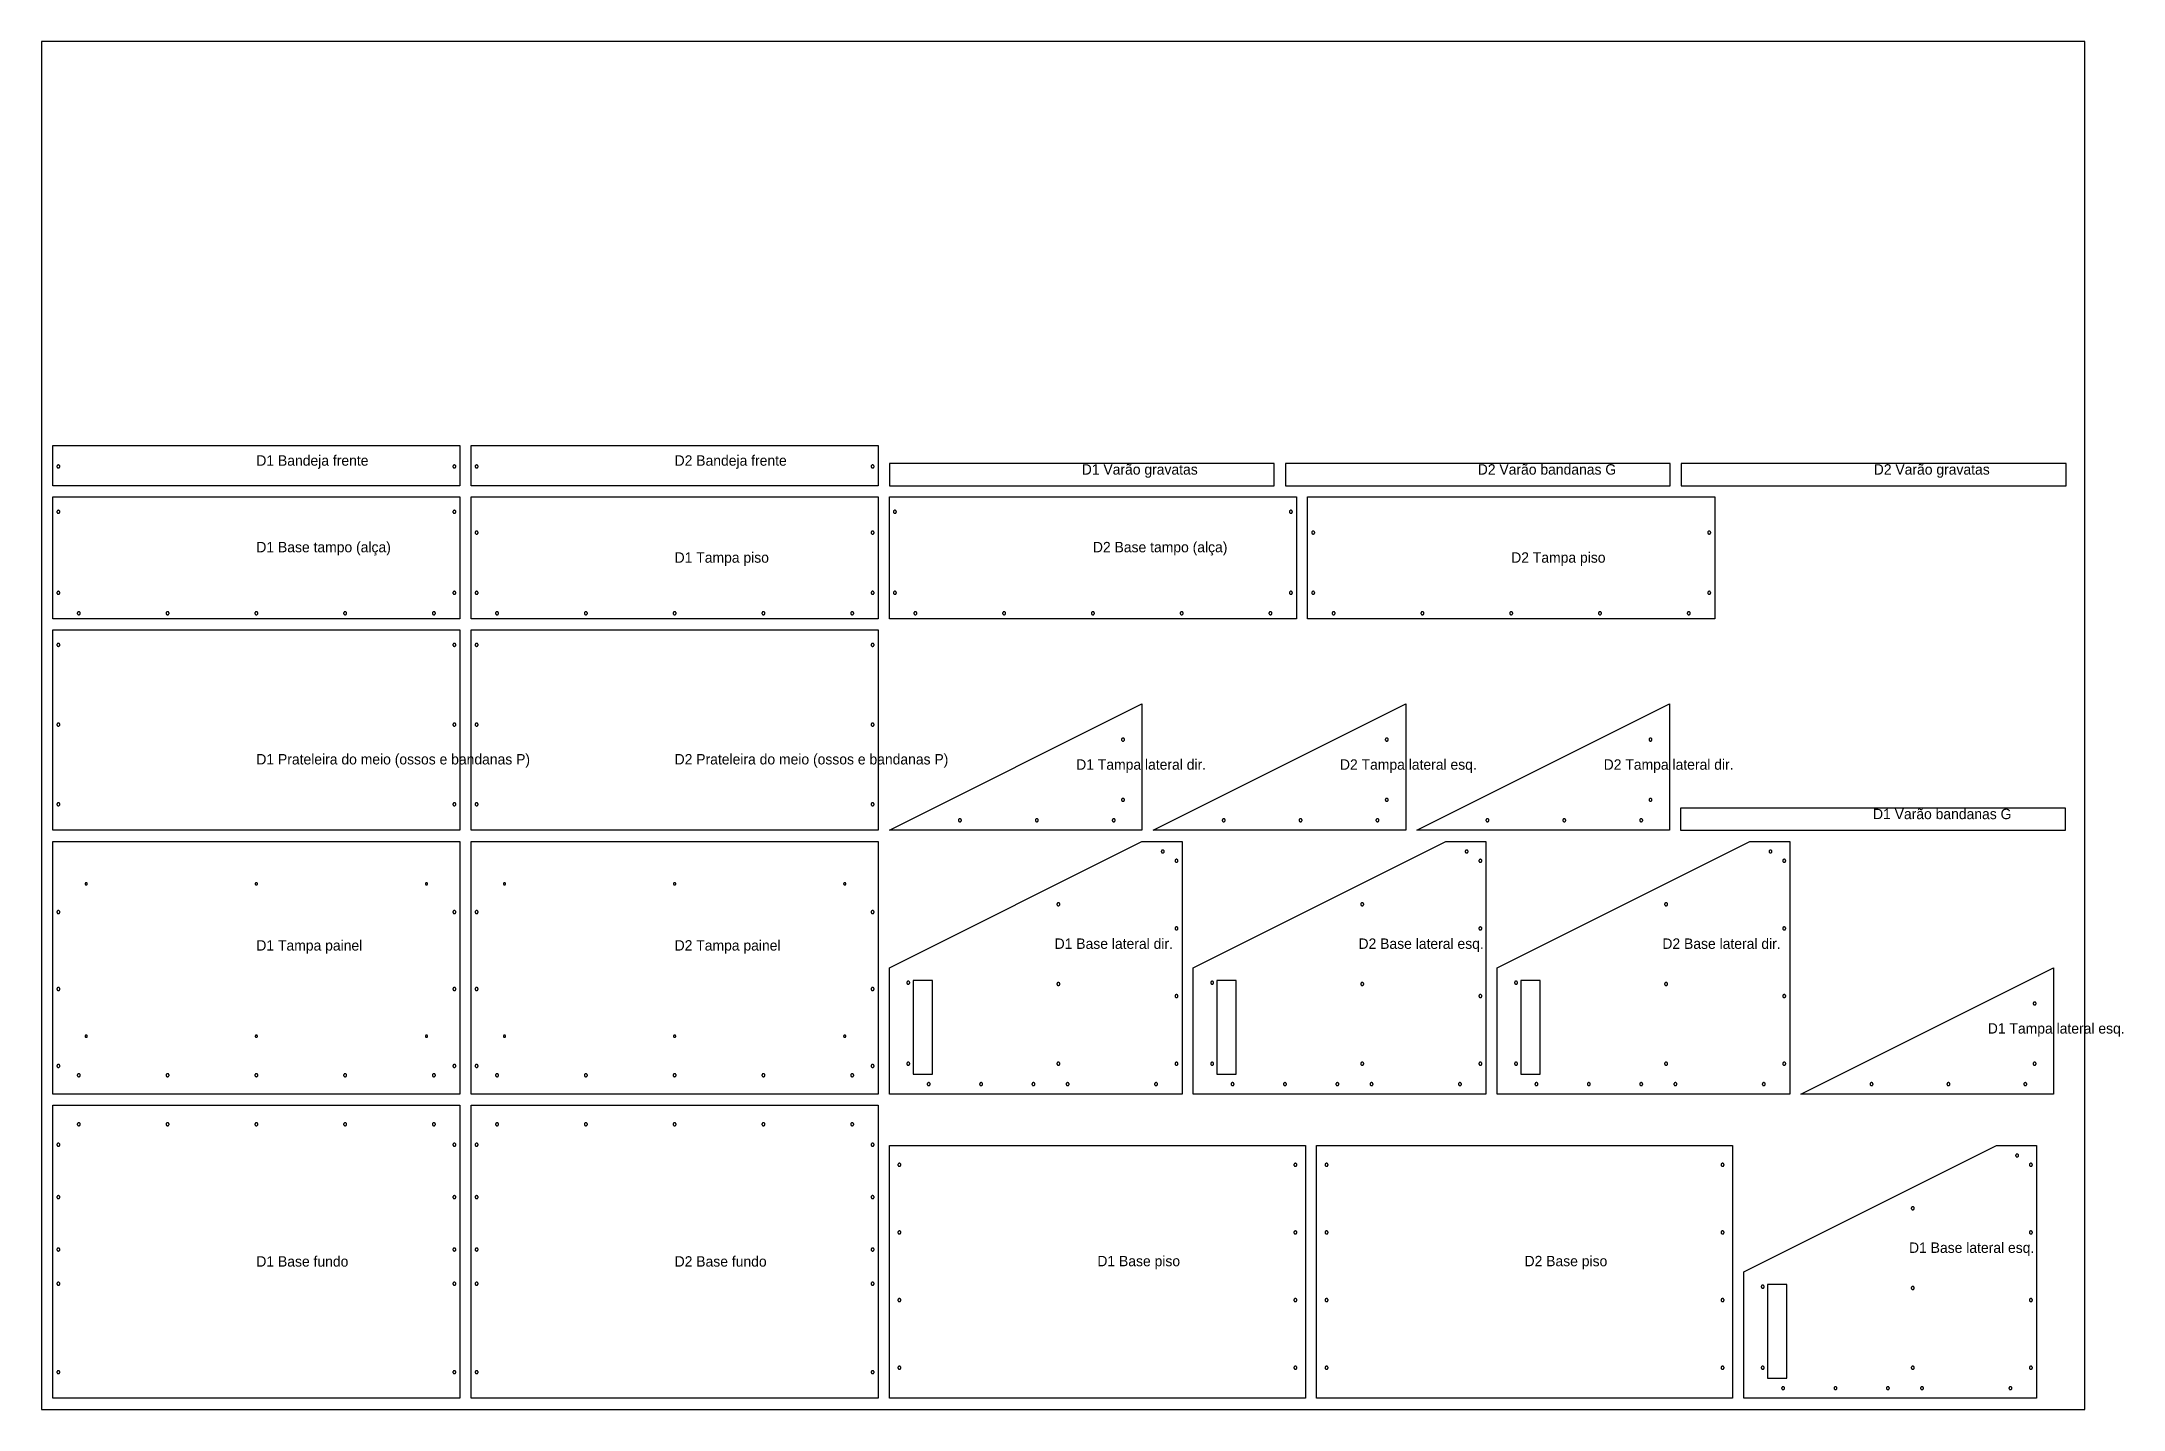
# Model space of a CAD drawing. Header units: millimetres. Extents: x 0 to 2802, y 0 to 1840.
import ezdxf

# ---------------------------------------------------------------- set-up
doc = ezdxf.new("R2010")
doc.units = ezdxf.units.MM
for name, color, linetype in [('CHAPA_NAO_CORTAR', 8, 'Continuous'), ('CORTE_EXTERNO', 1, 'Continuous'), ('CORTE_INTERNO', 5, 'Continuous'), ('ETIQUETAS_NAO_CORTAR', 8, 'Continuous')]:
    doc.layers.add(name, color=color, linetype=linetype)

msp = doc.modelspace()

# ---------------------------------------------------------------- texts
at = {"layer": 'ETIQUETAS_NAO_CORTAR'}
for s, p in [('D1 Bandeja frente', (289, 1269.5)), ('D2 Bandeja frente', (852, 1269.5)), ('D1 Varão gravatas', (1400, 1257.5)), ('D2 Varão bandanas G', (1933, 1257.5)), ('D2 Varão gravatas', (2466, 1257.5)), ('D1 Base tampo (alça)', (289, 1153)), ('D1 Tampa piso', (852, 1139)), ('D2 Base tampo (alça)', (1415, 1153)), ('D2 Tampa piso', (1978, 1139)), ('D1 Prateleira do meio (ossos e bandanas P)', (289, 867.6)), ('D2 Prateleira do meio (ossos e bandanas P)', (852, 867.6)), ('D1 Tampa lateral dir.', (1392.5, 860.5)), ('D2 Tampa lateral esq.', (1747.5, 860.5)), ('D2 Tampa lateral dir.', (2102.5, 860.5)), ('D1 Varão bandanas G', (2465, 794)), ('D1 Tampa painel', (289, 617.2)), ('D2 Tampa painel', (852, 617.2)), ('D1 Base lateral dir.', (1363.5, 619.5)), ('D2 Base lateral esq.', (1772.5, 619.5)), ('D2 Base lateral dir.', (2181.5, 619.5)), ('D1 Tampa lateral esq.', (2619.5, 505.5)), ('D1 Base lateral esq.', (2513.5, 210.5)), ('D1 Base fundo', (289, 192)), ('D2 Base fundo', (852, 192)), ('D1 Base piso', (1421, 192.5)), ('D2 Base piso', (1996, 192.5))]:
    msp.add_text(s, height=14, dxfattribs=at).set_placement(p)

# ---------------------------------------------------------------- linework, layer by layer
at = {"layer": 'CHAPA_NAO_CORTAR'}
msp.add_lwpolyline([(0, 0), (2750, 0), (2750, 1840), (0, 1840)], close=True, dxfattribs=at)
at = {"layer": 'CORTE_EXTERNO'}
for points in [[(15, 1296.5), (563, 1296.5), (563, 1242.5), (15, 1242.5), (15, 1296.5)], [(578, 1296.5), (1126, 1296.5), (1126, 1242.5), (578, 1242.5), (578, 1296.5)], [(1659, 1242.5), (1659, 1272.5), (1141, 1272.5), (1141, 1242.5), (1659, 1242.5)], [(2192, 1242.5), (2192, 1272.5), (1674, 1272.5), (1674, 1242.5), (2192, 1242.5)], [(2725, 1242.5), (2725, 1272.5), (2207, 1272.5), (2207, 1242.5), (2725, 1242.5)], [(15, 1063.5), (15, 1227.5), (563, 1227.5), (563, 1063.5), (15, 1063.5)], [(578, 1063.5), (578, 1227.5), (1126, 1227.5), (1126, 1063.5), (578, 1063.5)], [(1141, 1063.5), (1141, 1227.5), (1689, 1227.5), (1689, 1063.5), (1141, 1063.5)], [(1704, 1063.5), (1704, 1227.5), (2252, 1227.5), (2252, 1063.5), (1704, 1063.5)], [(15, 1048.5), (563, 1048.5), (563, 779), (15, 779), (15, 1048.5)], [(578, 1048.5), (1126, 1048.5), (1126, 779), (578, 779), (578, 1048.5)], [(1481, 949), (1481, 779), (1141, 779), (1481, 949)], [(1836, 949), (1836, 779), (1496, 779), (1836, 949)], [(2191, 949), (2191, 779), (1851, 779), (2191, 949)], [(2724, 779), (2724, 809), (2206, 809), (2206, 779), (2724, 779)], [(15, 424), (15, 764), (563, 764), (563, 424), (15, 424)], [(578, 424), (578, 764), (1126, 764), (1126, 424), (578, 424)], [(1141, 424), (1141, 594), (1481, 764), (1535, 764), (1535, 424), (1141, 424)], [(1550, 424), (1550, 594), (1890, 764), (1944, 764), (1944, 424), (1550, 424)], [(1959, 424), (1959, 594), (2299, 764), (2353, 764), (2353, 424), (1959, 424)], [(2708, 594), (2708, 424), (2368, 424), (2708, 594)], [(563, 409), (563, 15), (15, 15), (15, 409), (563, 409)], [(1126, 409), (1126, 15), (578, 15), (578, 409), (1126, 409)], [(1701, 15), (1141, 15), (1141, 355), (1701, 355), (1701, 15)], [(2276, 15), (1716, 15), (1716, 355), (2276, 355), (2276, 15)], [(2291, 15), (2291, 185), (2631, 355), (2685, 355), (2685, 15), (2291, 15)]]:
    msp.add_lwpolyline(points, close=True, dxfattribs=at)
at = {"layer": 'CORTE_INTERNO'}
for points in [[(24.5, 1268.9), (24.4, 1269.1), (24.3, 1269.3), (24.3, 1269.4), (24.2, 1269.6), (24, 1269.8), (23.9, 1269.9), (23.8, 1270), (23.6, 1270.2), (23.4, 1270.3), (23.3, 1270.3), (23.1, 1270.4), (22.9, 1270.5), (22.7, 1270.5), (22.5, 1270.5), (22.3, 1270.5), (22.1, 1270.5), (21.9, 1270.4), (21.7, 1270.3), (21.6, 1270.3), (21.4, 1270.2), (21.2, 1270), (21.1, 1269.9), (21, 1269.8), (20.8, 1269.6), (20.7, 1269.4), (20.7, 1269.3), (20.6, 1269.1), (20.5, 1268.9), (20.5, 1268.7), (20.5, 1268.5), (20.5, 1268.3), (20.5, 1268.1), (20.6, 1267.9), (20.7, 1267.7), (20.7, 1267.6), (20.8, 1267.4), (21, 1267.2), (21.1, 1267.1), (21.2, 1267), (21.4, 1266.8), (21.6, 1266.7), (21.7, 1266.7), (21.9, 1266.6), (22.1, 1266.5), (22.3, 1266.5), (22.5, 1266.5), (22.7, 1266.5), (22.9, 1266.5), (23.1, 1266.6), (23.3, 1266.7), (23.4, 1266.7), (23.6, 1266.8), (23.8, 1267), (23.9, 1267.1), (24, 1267.2), (24.2, 1267.4), (24.3, 1267.6), (24.3, 1267.7), (24.4, 1267.9), (24.5, 1268.1), (24.5, 1268.3), (24.5, 1268.5), (24.5, 1268.7), (24.5, 1268.9)], [(557.5, 1268.7), (557.5, 1268.9), (557.4, 1269.1), (557.3, 1269.3), (557.3, 1269.4), (557.2, 1269.6), (557, 1269.8), (556.9, 1269.9), (556.8, 1270), (556.6, 1270.2), (556.4, 1270.3), (556.3, 1270.3), (556.1, 1270.4), (555.9, 1270.5), (555.7, 1270.5), (555.5, 1270.5), (555.3, 1270.5), (555.1, 1270.5), (554.9, 1270.4), (554.7, 1270.3), (554.6, 1270.3), (554.4, 1270.2), (554.2, 1270), (554.1, 1269.9), (554, 1269.8), (553.8, 1269.6), (553.7, 1269.4), (553.7, 1269.3), (553.6, 1269.1), (553.5, 1268.9), (553.5, 1268.7), (553.5, 1268.5), (553.5, 1268.3), (553.5, 1268.1), (553.6, 1267.9), (553.7, 1267.7), (553.7, 1267.6), (553.8, 1267.4), (554, 1267.2), (554.1, 1267.1), (554.2, 1267), (554.4, 1266.8), (554.6, 1266.7), (554.7, 1266.7), (554.9, 1266.6), (555.1, 1266.5), (555.3, 1266.5), (555.5, 1266.5), (555.7, 1266.5), (555.9, 1266.5), (556.1, 1266.6), (556.3, 1266.7), (556.4, 1266.7), (556.6, 1266.8), (556.8, 1267), (556.9, 1267.1), (557, 1267.2), (557.2, 1267.4), (557.3, 1267.6), (557.3, 1267.7), (557.4, 1267.9), (557.5, 1268.1), (557.5, 1268.3), (557.5, 1268.5), (557.5, 1268.7)], [(587.5, 1268.9), (587.4, 1269.1), (587.3, 1269.3), (587.3, 1269.4), (587.2, 1269.6), (587, 1269.8), (586.9, 1269.9), (586.8, 1270), (586.6, 1270.2), (586.4, 1270.3), (586.3, 1270.3), (586.1, 1270.4), (585.9, 1270.5), (585.7, 1270.5), (585.5, 1270.5), (585.3, 1270.5), (585.1, 1270.5), (584.9, 1270.4), (584.7, 1270.3), (584.6, 1270.3), (584.4, 1270.2), (584.2, 1270), (584.1, 1269.9), (584, 1269.8), (583.8, 1269.6), (583.7, 1269.4), (583.7, 1269.3), (583.6, 1269.1), (583.5, 1268.9), (583.5, 1268.7), (583.5, 1268.5), (583.5, 1268.3), (583.5, 1268.1), (583.6, 1267.9), (583.7, 1267.7), (583.7, 1267.6), (583.8, 1267.4), (584, 1267.2), (584.1, 1267.1), (584.2, 1267), (584.4, 1266.8), (584.6, 1266.7), (584.7, 1266.7), (584.9, 1266.6), (585.1, 1266.5), (585.3, 1266.5), (585.5, 1266.5), (585.7, 1266.5), (585.9, 1266.5), (586.1, 1266.6), (586.3, 1266.7), (586.4, 1266.7), (586.6, 1266.8), (586.8, 1267), (586.9, 1267.1), (587, 1267.2), (587.2, 1267.4), (587.3, 1267.6), (587.3, 1267.7), (587.4, 1267.9), (587.5, 1268.1), (587.5, 1268.3), (587.5, 1268.5), (587.5, 1268.7), (587.5, 1268.9)], [(1120.5, 1268.7), (1120.5, 1268.9), (1120.4, 1269.1), (1120.3, 1269.3), (1120.3, 1269.4), (1120.2, 1269.6), (1120, 1269.8), (1119.9, 1269.9), (1119.8, 1270), (1119.6, 1270.2), (1119.4, 1270.3), (1119.3, 1270.3), (1119.1, 1270.4), (1118.9, 1270.5), (1118.7, 1270.5), (1118.5, 1270.5), (1118.3, 1270.5), (1118.1, 1270.5), (1117.9, 1270.4), (1117.7, 1270.3), (1117.6, 1270.3), (1117.4, 1270.2), (1117.2, 1270), (1117.1, 1269.9), (1117, 1269.8), (1116.8, 1269.6), (1116.7, 1269.4), (1116.7, 1269.3), (1116.6, 1269.1), (1116.5, 1268.9), (1116.5, 1268.7), (1116.5, 1268.5), (1116.5, 1268.3), (1116.5, 1268.1), (1116.6, 1267.9), (1116.7, 1267.7), (1116.7, 1267.6), (1116.8, 1267.4), (1117, 1267.2), (1117.1, 1267.1), (1117.2, 1267), (1117.4, 1266.8), (1117.6, 1266.7), (1117.7, 1266.7), (1117.9, 1266.6), (1118.1, 1266.5), (1118.3, 1266.5), (1118.5, 1266.5), (1118.7, 1266.5), (1118.9, 1266.5), (1119.1, 1266.6), (1119.3, 1266.7), (1119.4, 1266.7), (1119.6, 1266.8), (1119.8, 1267), (1119.9, 1267.1), (1120, 1267.2), (1120.2, 1267.4), (1120.3, 1267.6), (1120.3, 1267.7), (1120.4, 1267.9), (1120.5, 1268.1), (1120.5, 1268.3), (1120.5, 1268.5), (1120.5, 1268.7)], [(23.9, 1208.9), (23.8, 1209), (23.6, 1209.2), (23.4, 1209.3), (23.3, 1209.3), (23.1, 1209.4), (22.9, 1209.5), (22.7, 1209.5), (22.5, 1209.5), (22.3, 1209.5), (22.1, 1209.5), (21.9, 1209.4), (21.7, 1209.3), (21.6, 1209.3), (21.4, 1209.2), (21.2, 1209), (21.1, 1208.9), (21, 1208.8), (20.8, 1208.6), (20.7, 1208.4), (20.7, 1208.3), (20.6, 1208.1), (20.5, 1207.9), (20.5, 1207.7), (20.5, 1207.5), (20.5, 1207.3), (20.5, 1207.1), (20.6, 1206.9), (20.7, 1206.7), (20.7, 1206.6), (20.8, 1206.4), (21, 1206.2), (21.1, 1206.1), (21.2, 1206), (21.4, 1205.8), (21.6, 1205.7), (21.7, 1205.7), (21.9, 1205.6), (22.1, 1205.5), (22.3, 1205.5), (22.5, 1205.5), (22.7, 1205.5), (22.9, 1205.5), (23.1, 1205.6), (23.3, 1205.7), (23.4, 1205.7), (23.6, 1205.8), (23.8, 1206), (23.9, 1206.1), (24, 1206.2), (24.2, 1206.4), (24.3, 1206.6), (24.3, 1206.7), (24.4, 1206.9), (24.5, 1207.1), (24.5, 1207.3), (24.5, 1207.5), (24.5, 1207.7), (24.5, 1207.9), (24.4, 1208.1), (24.3, 1208.3), (24.3, 1208.4), (24.2, 1208.6), (24, 1208.8), (23.9, 1208.9)], [(557.2, 1208.6), (557, 1208.8), (556.9, 1208.9), (556.8, 1209), (556.6, 1209.2), (556.4, 1209.3), (556.3, 1209.3), (556.1, 1209.4), (555.9, 1209.5), (555.7, 1209.5), (555.5, 1209.5), (555.3, 1209.5), (555.1, 1209.5), (554.9, 1209.4), (554.7, 1209.3), (554.6, 1209.3), (554.4, 1209.2), (554.2, 1209), (554.1, 1208.9), (554, 1208.8), (553.8, 1208.6), (553.7, 1208.4), (553.7, 1208.3), (553.6, 1208.1), (553.5, 1207.9), (553.5, 1207.7), (553.5, 1207.5), (553.5, 1207.3), (553.5, 1207.1), (553.6, 1206.9), (553.7, 1206.7), (553.7, 1206.6), (553.8, 1206.4), (554, 1206.2), (554.1, 1206.1), (554.2, 1206), (554.4, 1205.8), (554.6, 1205.7), (554.7, 1205.7), (554.9, 1205.6), (555.1, 1205.5), (555.3, 1205.5), (555.5, 1205.5), (555.7, 1205.5), (555.9, 1205.5), (556.1, 1205.6), (556.3, 1205.7), (556.4, 1205.7), (556.6, 1205.8), (556.8, 1206), (556.9, 1206.1), (557, 1206.2), (557.2, 1206.4), (557.3, 1206.6), (557.3, 1206.7), (557.4, 1206.9), (557.5, 1207.1), (557.5, 1207.3), (557.5, 1207.5), (557.5, 1207.7), (557.5, 1207.9), (557.4, 1208.1), (557.3, 1208.3), (557.3, 1208.4), (557.2, 1208.6)], [(1149.9, 1208.9), (1149.8, 1209), (1149.6, 1209.2), (1149.4, 1209.3), (1149.3, 1209.3), (1149.1, 1209.4), (1148.9, 1209.5), (1148.7, 1209.5), (1148.5, 1209.5), (1148.3, 1209.5), (1148.1, 1209.5), (1147.9, 1209.4), (1147.7, 1209.3), (1147.6, 1209.3), (1147.4, 1209.2), (1147.2, 1209), (1147.1, 1208.9), (1147, 1208.8), (1146.8, 1208.6), (1146.7, 1208.4), (1146.7, 1208.3), (1146.6, 1208.1), (1146.5, 1207.9), (1146.5, 1207.7), (1146.5, 1207.5), (1146.5, 1207.3), (1146.5, 1207.1), (1146.6, 1206.9), (1146.7, 1206.7), (1146.7, 1206.6), (1146.8, 1206.4), (1147, 1206.2), (1147.1, 1206.1), (1147.2, 1206), (1147.4, 1205.8), (1147.6, 1205.7), (1147.7, 1205.7), (1147.9, 1205.6), (1148.1, 1205.5), (1148.3, 1205.5), (1148.5, 1205.5), (1148.7, 1205.5), (1148.9, 1205.5), (1149.1, 1205.6), (1149.3, 1205.7), (1149.4, 1205.7), (1149.6, 1205.8), (1149.8, 1206), (1149.9, 1206.1), (1150, 1206.2), (1150.2, 1206.4), (1150.3, 1206.6), (1150.3, 1206.7), (1150.4, 1206.9), (1150.5, 1207.1), (1150.5, 1207.3), (1150.5, 1207.5), (1150.5, 1207.7), (1150.5, 1207.9), (1150.4, 1208.1), (1150.3, 1208.3), (1150.3, 1208.4), (1150.2, 1208.6), (1150, 1208.8), (1149.9, 1208.9)], [(1683.2, 1208.6), (1683, 1208.8), (1682.9, 1208.9), (1682.8, 1209), (1682.6, 1209.2), (1682.4, 1209.3), (1682.3, 1209.3), (1682.1, 1209.4), (1681.9, 1209.5), (1681.7, 1209.5), (1681.5, 1209.5), (1681.3, 1209.5), (1681.1, 1209.5), (1680.9, 1209.4), (1680.7, 1209.3), (1680.6, 1209.3), (1680.4, 1209.2), (1680.2, 1209), (1680.1, 1208.9), (1680, 1208.8), (1679.8, 1208.6), (1679.7, 1208.4), (1679.7, 1208.3), (1679.6, 1208.1), (1679.5, 1207.9), (1679.5, 1207.7), (1679.5, 1207.5), (1679.5, 1207.3), (1679.5, 1207.1), (1679.6, 1206.9), (1679.7, 1206.7), (1679.7, 1206.6), (1679.8, 1206.4), (1680, 1206.2), (1680.1, 1206.1), (1680.2, 1206), (1680.4, 1205.8), (1680.6, 1205.7), (1680.7, 1205.7), (1680.9, 1205.6), (1681.1, 1205.5), (1681.3, 1205.5), (1681.5, 1205.5), (1681.7, 1205.5), (1681.9, 1205.5), (1682.1, 1205.6), (1682.3, 1205.7), (1682.4, 1205.7), (1682.6, 1205.8), (1682.8, 1206), (1682.9, 1206.1), (1683, 1206.2), (1683.2, 1206.4), (1683.3, 1206.6), (1683.3, 1206.7), (1683.4, 1206.9), (1683.5, 1207.1), (1683.5, 1207.3), (1683.5, 1207.5), (1683.5, 1207.7), (1683.5, 1207.9), (1683.4, 1208.1), (1683.3, 1208.3), (1683.3, 1208.4), (1683.2, 1208.6)], [(586.9, 1180.9), (586.8, 1181), (586.6, 1181.2), (586.4, 1181.3), (586.3, 1181.3), (586.1, 1181.4), (585.9, 1181.5), (585.7, 1181.5), (585.5, 1181.5), (585.3, 1181.5), (585.1, 1181.5), (584.9, 1181.4), (584.7, 1181.3), (584.6, 1181.3), (584.4, 1181.2), (584.2, 1181), (584.1, 1180.9), (584, 1180.8), (583.8, 1180.6), (583.7, 1180.4), (583.7, 1180.3), (583.6, 1180.1), (583.5, 1179.9), (583.5, 1179.7), (583.5, 1179.5), (583.5, 1179.3), (583.5, 1179.1), (583.6, 1178.9), (583.7, 1178.7), (583.7, 1178.6), (583.8, 1178.4), (584, 1178.2), (584.1, 1178.1), (584.2, 1178), (584.4, 1177.8), (584.6, 1177.7), (584.7, 1177.7), (584.9, 1177.6), (585.1, 1177.5), (585.3, 1177.5), (585.5, 1177.5), (585.7, 1177.5), (585.9, 1177.5), (586.1, 1177.6), (586.3, 1177.7), (586.4, 1177.7), (586.6, 1177.8), (586.8, 1178), (586.9, 1178.1), (587, 1178.2), (587.2, 1178.4), (587.3, 1178.6), (587.3, 1178.7), (587.4, 1178.9), (587.5, 1179.1), (587.5, 1179.3), (587.5, 1179.5), (587.5, 1179.7), (587.5, 1179.9), (587.4, 1180.1), (587.3, 1180.3), (587.3, 1180.4), (587.2, 1180.6), (587, 1180.8), (586.9, 1180.9)], [(1120.2, 1180.6), (1120, 1180.8), (1119.9, 1180.9), (1119.8, 1181), (1119.6, 1181.2), (1119.4, 1181.3), (1119.3, 1181.3), (1119.1, 1181.4), (1118.9, 1181.5), (1118.7, 1181.5), (1118.5, 1181.5), (1118.3, 1181.5), (1118.1, 1181.5), (1117.9, 1181.4), (1117.7, 1181.3), (1117.6, 1181.3), (1117.4, 1181.2), (1117.2, 1181), (1117.1, 1180.9), (1117, 1180.8), (1116.8, 1180.6), (1116.7, 1180.4), (1116.7, 1180.3), (1116.6, 1180.1), (1116.5, 1179.9), (1116.5, 1179.7), (1116.5, 1179.5), (1116.5, 1179.3), (1116.5, 1179.1), (1116.6, 1178.9), (1116.7, 1178.7), (1116.7, 1178.6), (1116.8, 1178.4), (1117, 1178.2), (1117.1, 1178.1), (1117.2, 1178), (1117.4, 1177.8), (1117.6, 1177.7), (1117.7, 1177.7), (1117.9, 1177.6), (1118.1, 1177.5), (1118.3, 1177.5), (1118.5, 1177.5), (1118.7, 1177.5), (1118.9, 1177.5), (1119.1, 1177.6), (1119.3, 1177.7), (1119.4, 1177.7), (1119.6, 1177.8), (1119.8, 1178), (1119.9, 1178.1), (1120, 1178.2), (1120.2, 1178.4), (1120.3, 1178.6), (1120.3, 1178.7), (1120.4, 1178.9), (1120.5, 1179.1), (1120.5, 1179.3), (1120.5, 1179.5), (1120.5, 1179.7), (1120.5, 1179.9), (1120.4, 1180.1), (1120.3, 1180.3), (1120.3, 1180.4), (1120.2, 1180.6)], [(1712.9, 1180.9), (1712.8, 1181), (1712.6, 1181.2), (1712.4, 1181.3), (1712.3, 1181.3), (1712.1, 1181.4), (1711.9, 1181.5), (1711.7, 1181.5), (1711.5, 1181.5), (1711.3, 1181.5), (1711.1, 1181.5), (1710.9, 1181.4), (1710.7, 1181.3), (1710.6, 1181.3), (1710.4, 1181.2), (1710.2, 1181), (1710.1, 1180.9), (1710, 1180.8), (1709.8, 1180.6), (1709.7, 1180.4), (1709.7, 1180.3), (1709.6, 1180.1), (1709.5, 1179.9), (1709.5, 1179.7), (1709.5, 1179.5), (1709.5, 1179.3), (1709.5, 1179.1), (1709.6, 1178.9), (1709.7, 1178.7), (1709.7, 1178.6), (1709.8, 1178.4), (1710, 1178.2), (1710.1, 1178.1), (1710.2, 1178), (1710.4, 1177.8), (1710.6, 1177.7), (1710.7, 1177.7), (1710.9, 1177.6), (1711.1, 1177.5), (1711.3, 1177.5), (1711.5, 1177.5), (1711.7, 1177.5), (1711.9, 1177.5), (1712.1, 1177.6), (1712.3, 1177.7), (1712.4, 1177.7), (1712.6, 1177.8), (1712.8, 1178), (1712.9, 1178.1), (1713, 1178.2), (1713.2, 1178.4), (1713.3, 1178.6), (1713.3, 1178.7), (1713.4, 1178.9), (1713.5, 1179.1), (1713.5, 1179.3), (1713.5, 1179.5), (1713.5, 1179.7), (1713.5, 1179.9), (1713.4, 1180.1), (1713.3, 1180.3), (1713.3, 1180.4), (1713.2, 1180.6), (1713, 1180.8), (1712.9, 1180.9)], [(2246.2, 1180.6), (2246, 1180.8), (2245.9, 1180.9), (2245.8, 1181), (2245.6, 1181.2), (2245.4, 1181.3), (2245.3, 1181.3), (2245.1, 1181.4), (2244.9, 1181.5), (2244.7, 1181.5), (2244.5, 1181.5), (2244.3, 1181.5), (2244.1, 1181.5), (2243.9, 1181.4), (2243.7, 1181.3), (2243.6, 1181.3), (2243.4, 1181.2), (2243.2, 1181), (2243.1, 1180.9), (2243, 1180.8), (2242.8, 1180.6), (2242.7, 1180.4), (2242.7, 1180.3), (2242.6, 1180.1), (2242.5, 1179.9), (2242.5, 1179.7), (2242.5, 1179.5), (2242.5, 1179.3), (2242.5, 1179.1), (2242.6, 1178.9), (2242.7, 1178.7), (2242.7, 1178.6), (2242.8, 1178.4), (2243, 1178.2), (2243.1, 1178.1), (2243.2, 1178), (2243.4, 1177.8), (2243.6, 1177.7), (2243.7, 1177.7), (2243.9, 1177.6), (2244.1, 1177.5), (2244.3, 1177.5), (2244.5, 1177.5), (2244.7, 1177.5), (2244.9, 1177.5), (2245.1, 1177.6), (2245.3, 1177.7), (2245.4, 1177.7), (2245.6, 1177.8), (2245.8, 1178), (2245.9, 1178.1), (2246, 1178.2), (2246.2, 1178.4), (2246.3, 1178.6), (2246.3, 1178.7), (2246.4, 1178.9), (2246.5, 1179.1), (2246.5, 1179.3), (2246.5, 1179.5), (2246.5, 1179.7), (2246.5, 1179.9), (2246.4, 1180.1), (2246.3, 1180.3), (2246.3, 1180.4), (2246.2, 1180.6)], [(23.8, 1100), (23.6, 1100.2), (23.4, 1100.3), (23.3, 1100.3), (23.1, 1100.4), (22.9, 1100.5), (22.7, 1100.5), (22.5, 1100.5), (22.3, 1100.5), (22.1, 1100.5), (21.9, 1100.4), (21.7, 1100.3), (21.6, 1100.3), (21.4, 1100.2), (21.2, 1100), (21.1, 1099.9), (21, 1099.8), (20.8, 1099.6), (20.7, 1099.4), (20.7, 1099.3), (20.6, 1099.1), (20.5, 1098.9), (20.5, 1098.7), (20.5, 1098.5), (20.5, 1098.3), (20.5, 1098.1), (20.6, 1097.9), (20.7, 1097.7), (20.7, 1097.6), (20.8, 1097.4), (21, 1097.2), (21.1, 1097.1), (21.2, 1097), (21.4, 1096.8), (21.6, 1096.7), (21.7, 1096.7), (21.9, 1096.6), (22.1, 1096.5), (22.3, 1096.5), (22.5, 1096.5), (22.7, 1096.5), (22.9, 1096.5), (23.1, 1096.6), (23.3, 1096.7), (23.4, 1096.7), (23.6, 1096.8), (23.8, 1097), (23.9, 1097.1), (24, 1097.2), (24.2, 1097.4), (24.3, 1097.6), (24.3, 1097.7), (24.4, 1097.9), (24.5, 1098.1), (24.5, 1098.3), (24.5, 1098.5), (24.5, 1098.7), (24.5, 1098.9), (24.4, 1099.1), (24.3, 1099.3), (24.3, 1099.4), (24.2, 1099.6), (24, 1099.8), (23.9, 1099.9), (23.8, 1100)], [(557, 1099.8), (556.9, 1099.9), (556.8, 1100), (556.6, 1100.2), (556.4, 1100.3), (556.3, 1100.3), (556.1, 1100.4), (555.9, 1100.5), (555.7, 1100.5), (555.5, 1100.5), (555.3, 1100.5), (555.1, 1100.5), (554.9, 1100.4), (554.7, 1100.3), (554.6, 1100.3), (554.4, 1100.2), (554.2, 1100), (554.1, 1099.9), (554, 1099.8), (553.8, 1099.6), (553.7, 1099.4), (553.7, 1099.3), (553.6, 1099.1), (553.5, 1098.9), (553.5, 1098.7), (553.5, 1098.5), (553.5, 1098.3), (553.5, 1098.1), (553.6, 1097.9), (553.7, 1097.7), (553.7, 1097.6), (553.8, 1097.4), (554, 1097.2), (554.1, 1097.1), (554.2, 1097), (554.4, 1096.8), (554.6, 1096.7), (554.7, 1096.7), (554.9, 1096.6), (555.1, 1096.5), (555.3, 1096.5), (555.5, 1096.5), (555.7, 1096.5), (555.9, 1096.5), (556.1, 1096.6), (556.3, 1096.7), (556.4, 1096.7), (556.6, 1096.8), (556.8, 1097), (556.9, 1097.1), (557, 1097.2), (557.2, 1097.4), (557.3, 1097.6), (557.3, 1097.7), (557.4, 1097.9), (557.5, 1098.1), (557.5, 1098.3), (557.5, 1098.5), (557.5, 1098.7), (557.5, 1098.9), (557.4, 1099.1), (557.3, 1099.3), (557.3, 1099.4), (557.2, 1099.6), (557, 1099.8)], [(586.8, 1100), (586.6, 1100.2), (586.4, 1100.3), (586.3, 1100.3), (586.1, 1100.4), (585.9, 1100.5), (585.7, 1100.5), (585.5, 1100.5), (585.3, 1100.5), (585.1, 1100.5), (584.9, 1100.4), (584.7, 1100.3), (584.6, 1100.3), (584.4, 1100.2), (584.2, 1100), (584.1, 1099.9), (584, 1099.8), (583.8, 1099.6), (583.7, 1099.4), (583.7, 1099.3), (583.6, 1099.1), (583.5, 1098.9), (583.5, 1098.7), (583.5, 1098.5), (583.5, 1098.3), (583.5, 1098.1), (583.6, 1097.9), (583.7, 1097.7), (583.7, 1097.6), (583.8, 1097.4), (584, 1097.2), (584.1, 1097.1), (584.2, 1097), (584.4, 1096.8), (584.6, 1096.7), (584.7, 1096.7), (584.9, 1096.6), (585.1, 1096.5), (585.3, 1096.5), (585.5, 1096.5), (585.7, 1096.5), (585.9, 1096.5), (586.1, 1096.6), (586.3, 1096.7), (586.4, 1096.7), (586.6, 1096.8), (586.8, 1097), (586.9, 1097.1), (587, 1097.2), (587.2, 1097.4), (587.3, 1097.6), (587.3, 1097.7), (587.4, 1097.9), (587.5, 1098.1), (587.5, 1098.3), (587.5, 1098.5), (587.5, 1098.7), (587.5, 1098.9), (587.4, 1099.1), (587.3, 1099.3), (587.3, 1099.4), (587.2, 1099.6), (587, 1099.8), (586.9, 1099.9), (586.8, 1100)], [(1120, 1099.8), (1119.9, 1099.9), (1119.8, 1100), (1119.6, 1100.2), (1119.4, 1100.3), (1119.3, 1100.3), (1119.1, 1100.4), (1118.9, 1100.5), (1118.7, 1100.5), (1118.5, 1100.5), (1118.3, 1100.5), (1118.1, 1100.5), (1117.9, 1100.4), (1117.7, 1100.3), (1117.6, 1100.3), (1117.4, 1100.2), (1117.2, 1100), (1117.1, 1099.9), (1117, 1099.8), (1116.8, 1099.6), (1116.7, 1099.4), (1116.7, 1099.3), (1116.6, 1099.1), (1116.5, 1098.9), (1116.5, 1098.7), (1116.5, 1098.5), (1116.5, 1098.3), (1116.5, 1098.1), (1116.6, 1097.9), (1116.7, 1097.7), (1116.7, 1097.6), (1116.8, 1097.4), (1117, 1097.2), (1117.1, 1097.1), (1117.2, 1097), (1117.4, 1096.8), (1117.6, 1096.7), (1117.7, 1096.7), (1117.9, 1096.6), (1118.1, 1096.5), (1118.3, 1096.5), (1118.5, 1096.5), (1118.7, 1096.5), (1118.9, 1096.5), (1119.1, 1096.6), (1119.3, 1096.7), (1119.4, 1096.7), (1119.6, 1096.8), (1119.8, 1097), (1119.9, 1097.1), (1120, 1097.2), (1120.2, 1097.4), (1120.3, 1097.6), (1120.3, 1097.7), (1120.4, 1097.9), (1120.5, 1098.1), (1120.5, 1098.3), (1120.5, 1098.5), (1120.5, 1098.7), (1120.5, 1098.9), (1120.4, 1099.1), (1120.3, 1099.3), (1120.3, 1099.4), (1120.2, 1099.6), (1120, 1099.8)], [(1149.8, 1100), (1149.6, 1100.2), (1149.4, 1100.3), (1149.3, 1100.3), (1149.1, 1100.4), (1148.9, 1100.5), (1148.7, 1100.5), (1148.5, 1100.5), (1148.3, 1100.5), (1148.1, 1100.5), (1147.9, 1100.4), (1147.7, 1100.3), (1147.6, 1100.3), (1147.4, 1100.2), (1147.2, 1100), (1147.1, 1099.9), (1147, 1099.8), (1146.8, 1099.6), (1146.7, 1099.4), (1146.7, 1099.3), (1146.6, 1099.1), (1146.5, 1098.9), (1146.5, 1098.7), (1146.5, 1098.5), (1146.5, 1098.3), (1146.5, 1098.1), (1146.6, 1097.9), (1146.7, 1097.7), (1146.7, 1097.6), (1146.8, 1097.4), (1147, 1097.2), (1147.1, 1097.1), (1147.2, 1097), (1147.4, 1096.8), (1147.6, 1096.7), (1147.7, 1096.7), (1147.9, 1096.6), (1148.1, 1096.5), (1148.3, 1096.5), (1148.5, 1096.5), (1148.7, 1096.5), (1148.9, 1096.5), (1149.1, 1096.6), (1149.3, 1096.7), (1149.4, 1096.7), (1149.6, 1096.8), (1149.8, 1097), (1149.9, 1097.1), (1150, 1097.2), (1150.2, 1097.4), (1150.3, 1097.6), (1150.3, 1097.7), (1150.4, 1097.9), (1150.5, 1098.1), (1150.5, 1098.3), (1150.5, 1098.5), (1150.5, 1098.7), (1150.5, 1098.9), (1150.4, 1099.1), (1150.3, 1099.3), (1150.3, 1099.4), (1150.2, 1099.6), (1150, 1099.8), (1149.9, 1099.9), (1149.8, 1100)], [(1683, 1099.8), (1682.9, 1099.9), (1682.8, 1100), (1682.6, 1100.2), (1682.4, 1100.3), (1682.3, 1100.3), (1682.1, 1100.4), (1681.9, 1100.5), (1681.7, 1100.5), (1681.5, 1100.5), (1681.3, 1100.5), (1681.1, 1100.5), (1680.9, 1100.4), (1680.7, 1100.3), (1680.6, 1100.3), (1680.4, 1100.2), (1680.2, 1100), (1680.1, 1099.9), (1680, 1099.8), (1679.8, 1099.6), (1679.7, 1099.4), (1679.7, 1099.3), (1679.6, 1099.1), (1679.5, 1098.9), (1679.5, 1098.7), (1679.5, 1098.5), (1679.5, 1098.3), (1679.5, 1098.1), (1679.6, 1097.9), (1679.7, 1097.7), (1679.7, 1097.6), (1679.8, 1097.4), (1680, 1097.2), (1680.1, 1097.1), (1680.2, 1097), (1680.4, 1096.8), (1680.6, 1096.7), (1680.7, 1096.7), (1680.9, 1096.6), (1681.1, 1096.5), (1681.3, 1096.5), (1681.5, 1096.5), (1681.7, 1096.5), (1681.9, 1096.5), (1682.1, 1096.6), (1682.3, 1096.7), (1682.4, 1096.7), (1682.6, 1096.8), (1682.8, 1097), (1682.9, 1097.1), (1683, 1097.2), (1683.2, 1097.4), (1683.3, 1097.6), (1683.3, 1097.7), (1683.4, 1097.9), (1683.5, 1098.1), (1683.5, 1098.3), (1683.5, 1098.5), (1683.5, 1098.7), (1683.5, 1098.9), (1683.4, 1099.1), (1683.3, 1099.3), (1683.3, 1099.4), (1683.2, 1099.6), (1683, 1099.8)], [(1712.8, 1100), (1712.6, 1100.2), (1712.4, 1100.3), (1712.3, 1100.3), (1712.1, 1100.4), (1711.9, 1100.5), (1711.7, 1100.5), (1711.5, 1100.5), (1711.3, 1100.5), (1711.1, 1100.5), (1710.9, 1100.4), (1710.7, 1100.3), (1710.6, 1100.3), (1710.4, 1100.2), (1710.2, 1100), (1710.1, 1099.9), (1710, 1099.8), (1709.8, 1099.6), (1709.7, 1099.4), (1709.7, 1099.3), (1709.6, 1099.1), (1709.5, 1098.9), (1709.5, 1098.7), (1709.5, 1098.5), (1709.5, 1098.3), (1709.5, 1098.1), (1709.6, 1097.9), (1709.7, 1097.7), (1709.7, 1097.6), (1709.8, 1097.4), (1710, 1097.2), (1710.1, 1097.1), (1710.2, 1097), (1710.4, 1096.8), (1710.6, 1096.7), (1710.7, 1096.7), (1710.9, 1096.6), (1711.1, 1096.5), (1711.3, 1096.5), (1711.5, 1096.5), (1711.7, 1096.5), (1711.9, 1096.5), (1712.1, 1096.6), (1712.3, 1096.7), (1712.4, 1096.7), (1712.6, 1096.8), (1712.8, 1097), (1712.9, 1097.1), (1713, 1097.2), (1713.2, 1097.4), (1713.3, 1097.6), (1713.3, 1097.7), (1713.4, 1097.9), (1713.5, 1098.1), (1713.5, 1098.3), (1713.5, 1098.5), (1713.5, 1098.7), (1713.5, 1098.9), (1713.4, 1099.1), (1713.3, 1099.3), (1713.3, 1099.4), (1713.2, 1099.6), (1713, 1099.8), (1712.9, 1099.9), (1712.8, 1100)], [(2246, 1099.8), (2245.9, 1099.9), (2245.8, 1100), (2245.6, 1100.2), (2245.4, 1100.3), (2245.3, 1100.3), (2245.1, 1100.4), (2244.9, 1100.5), (2244.7, 1100.5), (2244.5, 1100.5), (2244.3, 1100.5), (2244.1, 1100.5), (2243.9, 1100.4), (2243.7, 1100.3), (2243.6, 1100.3), (2243.4, 1100.2), (2243.2, 1100), (2243.1, 1099.9), (2243, 1099.8), (2242.8, 1099.6), (2242.7, 1099.4), (2242.7, 1099.3), (2242.6, 1099.1), (2242.5, 1098.9), (2242.5, 1098.7), (2242.5, 1098.5), (2242.5, 1098.3), (2242.5, 1098.1), (2242.6, 1097.9), (2242.7, 1097.7), (2242.7, 1097.6), (2242.8, 1097.4), (2243, 1097.2), (2243.1, 1097.1), (2243.2, 1097), (2243.4, 1096.8), (2243.6, 1096.7), (2243.7, 1096.7), (2243.9, 1096.6), (2244.1, 1096.5), (2244.3, 1096.5), (2244.5, 1096.5), (2244.7, 1096.5), (2244.9, 1096.5), (2245.1, 1096.6), (2245.3, 1096.7), (2245.4, 1096.7), (2245.6, 1096.8), (2245.8, 1097), (2245.9, 1097.1), (2246, 1097.2), (2246.2, 1097.4), (2246.3, 1097.6), (2246.3, 1097.7), (2246.4, 1097.9), (2246.5, 1098.1), (2246.5, 1098.3), (2246.5, 1098.5), (2246.5, 1098.7), (2246.5, 1098.9), (2246.4, 1099.1), (2246.3, 1099.3), (2246.3, 1099.4), (2246.2, 1099.6), (2246, 1099.8)], [(51.8, 1071.9), (51.7, 1072.1), (51.5, 1072.3), (51.4, 1072.4), (51.3, 1072.5), (51.1, 1072.7), (50.9, 1072.8), (50.8, 1072.8), (50.6, 1072.9), (50.4, 1073), (50.2, 1073), (50, 1073), (49.8, 1073), (49.6, 1073), (49.4, 1072.9), (49.2, 1072.8), (49.1, 1072.8), (48.9, 1072.7), (48.7, 1072.5), (48.6, 1072.4), (48.5, 1072.3), (48.3, 1072.1), (48.2, 1071.9), (48.2, 1071.8), (48.1, 1071.6), (48, 1071.4), (48, 1071.2), (48, 1071), (48, 1070.8), (48, 1070.6), (48.1, 1070.4), (48.2, 1070.2), (48.2, 1070.1), (48.3, 1069.9), (48.5, 1069.7), (48.6, 1069.6), (48.7, 1069.5), (48.9, 1069.3), (49.1, 1069.2), (49.2, 1069.2), (49.4, 1069.1), (49.6, 1069), (49.8, 1069), (50, 1069), (50.2, 1069), (50.4, 1069), (50.6, 1069.1), (50.8, 1069.2), (50.9, 1069.2), (51.1, 1069.3), (51.3, 1069.5), (51.4, 1069.6), (51.5, 1069.7), (51.7, 1069.9), (51.8, 1070.1), (51.8, 1070.2), (51.9, 1070.4), (52, 1070.6), (52, 1070.8), (52, 1071), (52, 1071.2), (52, 1071.4), (51.9, 1071.6), (51.8, 1071.8), (51.8, 1071.9)], [(171.3, 1071.8), (171.3, 1071.9), (171.2, 1072.1), (171, 1072.3), (170.9, 1072.4), (170.8, 1072.5), (170.6, 1072.7), (170.4, 1072.8), (170.3, 1072.8), (170.1, 1072.9), (169.9, 1073), (169.7, 1073), (169.5, 1073), (169.3, 1073), (169.1, 1073), (168.9, 1072.9), (168.7, 1072.8), (168.6, 1072.8), (168.4, 1072.7), (168.2, 1072.5), (168.1, 1072.4), (168, 1072.3), (167.8, 1072.1), (167.7, 1071.9), (167.7, 1071.8), (167.6, 1071.6), (167.5, 1071.4), (167.5, 1071.2), (167.5, 1071), (167.5, 1070.8), (167.5, 1070.6), (167.6, 1070.4), (167.7, 1070.2), (167.7, 1070.1), (167.8, 1069.9), (168, 1069.7), (168.1, 1069.6), (168.2, 1069.5), (168.4, 1069.3), (168.6, 1069.2), (168.7, 1069.2), (168.9, 1069.1), (169.1, 1069), (169.3, 1069), (169.5, 1069), (169.7, 1069), (169.9, 1069), (170.1, 1069.1), (170.3, 1069.2), (170.4, 1069.2), (170.6, 1069.3), (170.8, 1069.5), (170.9, 1069.6), (171, 1069.7), (171.2, 1069.9), (171.3, 1070.1), (171.3, 1070.2), (171.4, 1070.4), (171.5, 1070.6), (171.5, 1070.8), (171.5, 1071), (171.5, 1071.2), (171.5, 1071.4), (171.4, 1071.6), (171.3, 1071.8)], [(290.9, 1071.6), (290.8, 1071.8), (290.8, 1071.9), (290.7, 1072.1), (290.5, 1072.3), (290.4, 1072.4), (290.3, 1072.5), (290.1, 1072.7), (289.9, 1072.8), (289.8, 1072.8), (289.6, 1072.9), (289.4, 1073), (289.2, 1073), (289, 1073), (288.8, 1073), (288.6, 1073), (288.4, 1072.9), (288.2, 1072.8), (288.1, 1072.8), (287.9, 1072.7), (287.7, 1072.5), (287.6, 1072.4), (287.5, 1072.3), (287.3, 1072.1), (287.2, 1071.9), (287.2, 1071.8), (287.1, 1071.6), (287, 1071.4), (287, 1071.2), (287, 1071), (287, 1070.8), (287, 1070.6), (287.1, 1070.4), (287.2, 1070.2), (287.2, 1070.1), (287.3, 1069.9), (287.5, 1069.7), (287.6, 1069.6), (287.7, 1069.5), (287.9, 1069.3), (288.1, 1069.2), (288.2, 1069.2), (288.4, 1069.1), (288.6, 1069), (288.8, 1069), (289, 1069), (289.2, 1069), (289.4, 1069), (289.6, 1069.1), (289.8, 1069.2), (289.9, 1069.2), (290.1, 1069.3), (290.3, 1069.5), (290.4, 1069.6), (290.5, 1069.7), (290.7, 1069.9), (290.8, 1070.1), (290.8, 1070.2), (290.9, 1070.4), (291, 1070.6), (291, 1070.8), (291, 1071), (291, 1071.2), (291, 1071.4), (290.9, 1071.6)], [(410.5, 1071.4), (410.4, 1071.6), (410.3, 1071.8), (410.3, 1071.9), (410.2, 1072.1), (410, 1072.3), (409.9, 1072.4), (409.8, 1072.5), (409.6, 1072.7), (409.4, 1072.8), (409.3, 1072.8), (409.1, 1072.9), (408.9, 1073), (408.7, 1073), (408.5, 1073), (408.3, 1073), (408.1, 1073), (407.9, 1072.9), (407.7, 1072.8), (407.6, 1072.8), (407.4, 1072.7), (407.2, 1072.5), (407.1, 1072.4), (407, 1072.3), (406.8, 1072.1), (406.7, 1071.9), (406.7, 1071.8), (406.6, 1071.6), (406.5, 1071.4), (406.5, 1071.2), (406.5, 1071), (406.5, 1070.8), (406.5, 1070.6), (406.6, 1070.4), (406.7, 1070.2), (406.7, 1070.1), (406.8, 1069.9), (407, 1069.7), (407.1, 1069.6), (407.2, 1069.5), (407.4, 1069.3), (407.6, 1069.2), (407.7, 1069.2), (407.9, 1069.1), (408.1, 1069), (408.3, 1069), (408.5, 1069), (408.7, 1069), (408.9, 1069), (409.1, 1069.1), (409.3, 1069.2), (409.4, 1069.2), (409.6, 1069.3), (409.8, 1069.5), (409.9, 1069.6), (410, 1069.7), (410.2, 1069.9), (410.3, 1070.1), (410.3, 1070.2), (410.4, 1070.4), (410.5, 1070.6), (410.5, 1070.8), (410.5, 1071), (410.5, 1071.2), (410.5, 1071.4)], [(530, 1071.2), (530, 1071.4), (529.9, 1071.6), (529.8, 1071.8), (529.8, 1071.9), (529.7, 1072.1), (529.5, 1072.3), (529.4, 1072.4), (529.3, 1072.5), (529.1, 1072.7), (528.9, 1072.8), (528.8, 1072.8), (528.6, 1072.9), (528.4, 1073), (528.2, 1073), (528, 1073), (527.8, 1073), (527.6, 1073), (527.4, 1072.9), (527.2, 1072.8), (527.1, 1072.8), (526.9, 1072.7), (526.7, 1072.5), (526.6, 1072.4), (526.5, 1072.3), (526.3, 1072.1), (526.2, 1071.9), (526.2, 1071.8), (526.1, 1071.6), (526, 1071.4), (526, 1071.2), (526, 1071), (526, 1070.8), (526, 1070.6), (526.1, 1070.4), (526.2, 1070.2), (526.2, 1070.1), (526.3, 1069.9), (526.5, 1069.7), (526.6, 1069.6), (526.7, 1069.5), (526.9, 1069.3), (527.1, 1069.2), (527.2, 1069.2), (527.4, 1069.1), (527.6, 1069), (527.8, 1069), (528, 1069), (528.2, 1069), (528.4, 1069), (528.6, 1069.1), (528.8, 1069.2), (528.9, 1069.2), (529.1, 1069.3), (529.3, 1069.5), (529.4, 1069.6), (529.5, 1069.7), (529.7, 1069.9), (529.8, 1070.1), (529.8, 1070.2), (529.9, 1070.4), (530, 1070.6), (530, 1070.8), (530, 1071), (530, 1071.2)], [(614.8, 1071.9), (614.7, 1072.1), (614.5, 1072.3), (614.4, 1072.4), (614.3, 1072.5), (614.1, 1072.7), (613.9, 1072.8), (613.8, 1072.8), (613.6, 1072.9), (613.4, 1073), (613.2, 1073), (613, 1073), (612.8, 1073), (612.6, 1073), (612.4, 1072.9), (612.2, 1072.8), (612.1, 1072.8), (611.9, 1072.7), (611.7, 1072.5), (611.6, 1072.4), (611.5, 1072.3), (611.3, 1072.1), (611.2, 1071.9), (611.2, 1071.8), (611.1, 1071.6), (611, 1071.4), (611, 1071.2), (611, 1071), (611, 1070.8), (611, 1070.6), (611.1, 1070.4), (611.2, 1070.2), (611.2, 1070.1), (611.3, 1069.9), (611.5, 1069.7), (611.6, 1069.6), (611.7, 1069.5), (611.9, 1069.3), (612.1, 1069.2), (612.2, 1069.2), (612.4, 1069.1), (612.6, 1069), (612.8, 1069), (613, 1069), (613.2, 1069), (613.4, 1069), (613.6, 1069.1), (613.8, 1069.2), (613.9, 1069.2), (614.1, 1069.3), (614.3, 1069.5), (614.4, 1069.6), (614.5, 1069.7), (614.7, 1069.9), (614.8, 1070.1), (614.8, 1070.2), (614.9, 1070.4), (615, 1070.6), (615, 1070.8), (615, 1071), (615, 1071.2), (615, 1071.4), (614.9, 1071.6), (614.8, 1071.8), (614.8, 1071.9)], [(734.3, 1071.8), (734.3, 1071.9), (734.2, 1072.1), (734, 1072.3), (733.9, 1072.4), (733.8, 1072.5), (733.6, 1072.7), (733.4, 1072.8), (733.3, 1072.8), (733.1, 1072.9), (732.9, 1073), (732.7, 1073), (732.5, 1073), (732.3, 1073), (732.1, 1073), (731.9, 1072.9), (731.7, 1072.8), (731.6, 1072.8), (731.4, 1072.7), (731.2, 1072.5), (731.1, 1072.4), (731, 1072.3), (730.8, 1072.1), (730.7, 1071.9), (730.7, 1071.8), (730.6, 1071.6), (730.5, 1071.4), (730.5, 1071.2), (730.5, 1071), (730.5, 1070.8), (730.5, 1070.6), (730.6, 1070.4), (730.7, 1070.2), (730.7, 1070.1), (730.8, 1069.9), (731, 1069.7), (731.1, 1069.6), (731.2, 1069.5), (731.4, 1069.3), (731.6, 1069.2), (731.7, 1069.2), (731.9, 1069.1), (732.1, 1069), (732.3, 1069), (732.5, 1069), (732.7, 1069), (732.9, 1069), (733.1, 1069.1), (733.3, 1069.2), (733.4, 1069.2), (733.6, 1069.3), (733.8, 1069.5), (733.9, 1069.6), (734, 1069.7), (734.2, 1069.9), (734.3, 1070.1), (734.3, 1070.2), (734.4, 1070.4), (734.5, 1070.6), (734.5, 1070.8), (734.5, 1071), (734.5, 1071.2), (734.5, 1071.4), (734.4, 1071.6), (734.3, 1071.8)], [(853.9, 1071.6), (853.8, 1071.8), (853.8, 1071.9), (853.7, 1072.1), (853.5, 1072.3), (853.4, 1072.4), (853.3, 1072.5), (853.1, 1072.7), (852.9, 1072.8), (852.8, 1072.8), (852.6, 1072.9), (852.4, 1073), (852.2, 1073), (852, 1073), (851.8, 1073), (851.6, 1073), (851.4, 1072.9), (851.2, 1072.8), (851.1, 1072.8), (850.9, 1072.7), (850.7, 1072.5), (850.6, 1072.4), (850.5, 1072.3), (850.3, 1072.1), (850.2, 1071.9), (850.2, 1071.8), (850.1, 1071.6), (850, 1071.4), (850, 1071.2), (850, 1071), (850, 1070.8), (850, 1070.6), (850.1, 1070.4), (850.2, 1070.2), (850.2, 1070.1), (850.3, 1069.9), (850.5, 1069.7), (850.6, 1069.6), (850.7, 1069.5), (850.9, 1069.3), (851.1, 1069.2), (851.2, 1069.2), (851.4, 1069.1), (851.6, 1069), (851.8, 1069), (852, 1069), (852.2, 1069), (852.4, 1069), (852.6, 1069.1), (852.8, 1069.2), (852.9, 1069.2), (853.1, 1069.3), (853.3, 1069.5), (853.4, 1069.6), (853.5, 1069.7), (853.7, 1069.9), (853.8, 1070.1), (853.8, 1070.2), (853.9, 1070.4), (854, 1070.6), (854, 1070.8), (854, 1071), (854, 1071.2), (854, 1071.4), (853.9, 1071.6)], [(973.5, 1071.4), (973.4, 1071.6), (973.3, 1071.8), (973.3, 1071.9), (973.2, 1072.1), (973, 1072.3), (972.9, 1072.4), (972.8, 1072.5), (972.6, 1072.7), (972.4, 1072.8), (972.3, 1072.8), (972.1, 1072.9), (971.9, 1073), (971.7, 1073), (971.5, 1073), (971.3, 1073), (971.1, 1073), (970.9, 1072.9), (970.7, 1072.8), (970.6, 1072.8), (970.4, 1072.7), (970.2, 1072.5), (970.1, 1072.4), (970, 1072.3), (969.8, 1072.1), (969.7, 1071.9), (969.7, 1071.8), (969.6, 1071.6), (969.5, 1071.4), (969.5, 1071.2), (969.5, 1071), (969.5, 1070.8), (969.5, 1070.6), (969.6, 1070.4), (969.7, 1070.2), (969.7, 1070.1), (969.8, 1069.9), (970, 1069.7), (970.1, 1069.6), (970.2, 1069.5), (970.4, 1069.3), (970.6, 1069.2), (970.7, 1069.2), (970.9, 1069.1), (971.1, 1069), (971.3, 1069), (971.5, 1069), (971.7, 1069), (971.9, 1069), (972.1, 1069.1), (972.3, 1069.2), (972.4, 1069.2), (972.6, 1069.3), (972.8, 1069.5), (972.9, 1069.6), (973, 1069.7), (973.2, 1069.9), (973.3, 1070.1), (973.3, 1070.2), (973.4, 1070.4), (973.5, 1070.6), (973.5, 1070.8), (973.5, 1071), (973.5, 1071.2), (973.5, 1071.4)], [(1093, 1071.2), (1093, 1071.4), (1092.9, 1071.6), (1092.8, 1071.8), (1092.8, 1071.9), (1092.7, 1072.1), (1092.5, 1072.3), (1092.4, 1072.4), (1092.3, 1072.5), (1092.1, 1072.7), (1091.9, 1072.8), (1091.8, 1072.8), (1091.6, 1072.9), (1091.4, 1073), (1091.2, 1073), (1091, 1073), (1090.8, 1073), (1090.6, 1073), (1090.4, 1072.9), (1090.2, 1072.8), (1090.1, 1072.8), (1089.9, 1072.7), (1089.7, 1072.5), (1089.6, 1072.4), (1089.5, 1072.3), (1089.3, 1072.1), (1089.2, 1071.9), (1089.2, 1071.8), (1089.1, 1071.6), (1089, 1071.4), (1089, 1071.2), (1089, 1071), (1089, 1070.8), (1089, 1070.6), (1089.1, 1070.4), (1089.2, 1070.2), (1089.2, 1070.1), (1089.3, 1069.9), (1089.5, 1069.7), (1089.6, 1069.6), (1089.7, 1069.5), (1089.9, 1069.3), (1090.1, 1069.2), (1090.2, 1069.2), (1090.4, 1069.1), (1090.6, 1069), (1090.8, 1069), (1091, 1069), (1091.2, 1069), (1091.4, 1069), (1091.6, 1069.1), (1091.8, 1069.2), (1091.9, 1069.2), (1092.1, 1069.3), (1092.3, 1069.5), (1092.4, 1069.6), (1092.5, 1069.7), (1092.7, 1069.9), (1092.8, 1070.1), (1092.8, 1070.2), (1092.9, 1070.4), (1093, 1070.6), (1093, 1070.8), (1093, 1071), (1093, 1071.2)], [(1177.8, 1071.9), (1177.7, 1072.1), (1177.5, 1072.3), (1177.4, 1072.4), (1177.3, 1072.5), (1177.1, 1072.7), (1176.9, 1072.8), (1176.8, 1072.8), (1176.6, 1072.9), (1176.4, 1073), (1176.2, 1073), (1176, 1073), (1175.8, 1073), (1175.6, 1073), (1175.4, 1072.9), (1175.2, 1072.8), (1175.1, 1072.8), (1174.9, 1072.7), (1174.7, 1072.5), (1174.6, 1072.4), (1174.5, 1072.3), (1174.3, 1072.1), (1174.2, 1071.9), (1174.2, 1071.8), (1174.1, 1071.6), (1174, 1071.4), (1174, 1071.2), (1174, 1071), (1174, 1070.8), (1174, 1070.6), (1174.1, 1070.4), (1174.2, 1070.2), (1174.2, 1070.1), (1174.3, 1069.9), (1174.5, 1069.7), (1174.6, 1069.6), (1174.7, 1069.5), (1174.9, 1069.3), (1175.1, 1069.2), (1175.2, 1069.2), (1175.4, 1069.1), (1175.6, 1069), (1175.8, 1069), (1176, 1069), (1176.2, 1069), (1176.4, 1069), (1176.6, 1069.1), (1176.8, 1069.2), (1176.9, 1069.2), (1177.1, 1069.3), (1177.3, 1069.5), (1177.4, 1069.6), (1177.5, 1069.7), (1177.7, 1069.9), (1177.8, 1070.1), (1177.8, 1070.2), (1177.9, 1070.4), (1178, 1070.6), (1178, 1070.8), (1178, 1071), (1178, 1071.2), (1178, 1071.4), (1177.9, 1071.6), (1177.8, 1071.8), (1177.8, 1071.9)], [(1297.3, 1071.8), (1297.3, 1071.9), (1297.2, 1072.1), (1297, 1072.3), (1296.9, 1072.4), (1296.8, 1072.5), (1296.6, 1072.7), (1296.4, 1072.8), (1296.3, 1072.8), (1296.1, 1072.9), (1295.9, 1073), (1295.7, 1073), (1295.5, 1073), (1295.3, 1073), (1295.1, 1073), (1294.9, 1072.9), (1294.7, 1072.8), (1294.6, 1072.8), (1294.4, 1072.7), (1294.2, 1072.5), (1294.1, 1072.4), (1294, 1072.3), (1293.8, 1072.1), (1293.7, 1071.9), (1293.7, 1071.8), (1293.6, 1071.6), (1293.5, 1071.4), (1293.5, 1071.2), (1293.5, 1071), (1293.5, 1070.8), (1293.5, 1070.6), (1293.6, 1070.4), (1293.7, 1070.2), (1293.7, 1070.1), (1293.8, 1069.9), (1294, 1069.7), (1294.1, 1069.6), (1294.2, 1069.5), (1294.4, 1069.3), (1294.6, 1069.2), (1294.7, 1069.2), (1294.9, 1069.1), (1295.1, 1069), (1295.3, 1069), (1295.5, 1069), (1295.7, 1069), (1295.9, 1069), (1296.1, 1069.1), (1296.3, 1069.2), (1296.4, 1069.2), (1296.6, 1069.3), (1296.8, 1069.5), (1296.9, 1069.6), (1297, 1069.7), (1297.2, 1069.9), (1297.3, 1070.1), (1297.3, 1070.2), (1297.4, 1070.4), (1297.5, 1070.6), (1297.5, 1070.8), (1297.5, 1071), (1297.5, 1071.2), (1297.5, 1071.4), (1297.4, 1071.6), (1297.3, 1071.8)], [(1416.9, 1071.6), (1416.8, 1071.8), (1416.8, 1071.9), (1416.7, 1072.1), (1416.5, 1072.3), (1416.4, 1072.4), (1416.3, 1072.5), (1416.1, 1072.7), (1415.9, 1072.8), (1415.8, 1072.8), (1415.6, 1072.9), (1415.4, 1073), (1415.2, 1073), (1415, 1073), (1414.8, 1073), (1414.6, 1073), (1414.4, 1072.9), (1414.2, 1072.8), (1414.1, 1072.8), (1413.9, 1072.7), (1413.7, 1072.5), (1413.6, 1072.4), (1413.5, 1072.3), (1413.3, 1072.1), (1413.2, 1071.9), (1413.2, 1071.8), (1413.1, 1071.6), (1413, 1071.4), (1413, 1071.2), (1413, 1071), (1413, 1070.8), (1413, 1070.6), (1413.1, 1070.4), (1413.2, 1070.2), (1413.2, 1070.1), (1413.3, 1069.9), (1413.5, 1069.7), (1413.6, 1069.6), (1413.7, 1069.5), (1413.9, 1069.3), (1414.1, 1069.2), (1414.2, 1069.2), (1414.4, 1069.1), (1414.6, 1069), (1414.8, 1069), (1415, 1069), (1415.2, 1069), (1415.4, 1069), (1415.6, 1069.1), (1415.8, 1069.2), (1415.9, 1069.2), (1416.1, 1069.3), (1416.3, 1069.5), (1416.4, 1069.6), (1416.5, 1069.7), (1416.7, 1069.9), (1416.8, 1070.1), (1416.8, 1070.2), (1416.9, 1070.4), (1417, 1070.6), (1417, 1070.8), (1417, 1071), (1417, 1071.2), (1417, 1071.4), (1416.9, 1071.6)], [(1536.5, 1071.4), (1536.4, 1071.6), (1536.3, 1071.8), (1536.3, 1071.9), (1536.2, 1072.1), (1536, 1072.3), (1535.9, 1072.4), (1535.8, 1072.5), (1535.6, 1072.7), (1535.4, 1072.8), (1535.3, 1072.8), (1535.1, 1072.9), (1534.9, 1073), (1534.7, 1073), (1534.5, 1073), (1534.3, 1073), (1534.1, 1073), (1533.9, 1072.9), (1533.7, 1072.8), (1533.6, 1072.8), (1533.4, 1072.7), (1533.2, 1072.5), (1533.1, 1072.4), (1533, 1072.3), (1532.8, 1072.1), (1532.7, 1071.9), (1532.7, 1071.8), (1532.6, 1071.6), (1532.5, 1071.4), (1532.5, 1071.2), (1532.5, 1071), (1532.5, 1070.8), (1532.5, 1070.6), (1532.6, 1070.4), (1532.7, 1070.2), (1532.7, 1070.1), (1532.8, 1069.9), (1533, 1069.7), (1533.1, 1069.6), (1533.2, 1069.5), (1533.4, 1069.3), (1533.6, 1069.2), (1533.7, 1069.2), (1533.9, 1069.1), (1534.1, 1069), (1534.3, 1069), (1534.5, 1069), (1534.7, 1069), (1534.9, 1069), (1535.1, 1069.1), (1535.3, 1069.2), (1535.4, 1069.2), (1535.6, 1069.3), (1535.8, 1069.5), (1535.9, 1069.6), (1536, 1069.7), (1536.2, 1069.9), (1536.3, 1070.1), (1536.3, 1070.2), (1536.4, 1070.4), (1536.5, 1070.6), (1536.5, 1070.8), (1536.5, 1071), (1536.5, 1071.2), (1536.5, 1071.4)], [(1656, 1071.2), (1656, 1071.4), (1655.9, 1071.6), (1655.8, 1071.8), (1655.8, 1071.9), (1655.7, 1072.1), (1655.5, 1072.3), (1655.4, 1072.4), (1655.3, 1072.5), (1655.1, 1072.7), (1654.9, 1072.8), (1654.8, 1072.8), (1654.6, 1072.9), (1654.4, 1073), (1654.2, 1073), (1654, 1073), (1653.8, 1073), (1653.6, 1073), (1653.4, 1072.9), (1653.2, 1072.8), (1653.1, 1072.8), (1652.9, 1072.7), (1652.7, 1072.5), (1652.6, 1072.4), (1652.5, 1072.3), (1652.3, 1072.1), (1652.2, 1071.9), (1652.2, 1071.8), (1652.1, 1071.6), (1652, 1071.4), (1652, 1071.2), (1652, 1071), (1652, 1070.8), (1652, 1070.6), (1652.1, 1070.4), (1652.2, 1070.2), (1652.2, 1070.1), (1652.3, 1069.9), (1652.5, 1069.7), (1652.6, 1069.6), (1652.7, 1069.5), (1652.9, 1069.3), (1653.1, 1069.2), (1653.2, 1069.2), (1653.4, 1069.1), (1653.6, 1069), (1653.8, 1069), (1654, 1069), (1654.2, 1069), (1654.4, 1069), (1654.6, 1069.1), (1654.8, 1069.2), (1654.9, 1069.2), (1655.1, 1069.3), (1655.3, 1069.5), (1655.4, 1069.6), (1655.5, 1069.7), (1655.7, 1069.9), (1655.8, 1070.1), (1655.8, 1070.2), (1655.9, 1070.4), (1656, 1070.6), (1656, 1070.8), (1656, 1071), (1656, 1071.2)], [(1740.8, 1071.9), (1740.7, 1072.1), (1740.5, 1072.3), (1740.4, 1072.4), (1740.3, 1072.5), (1740.1, 1072.7), (1739.9, 1072.8), (1739.8, 1072.8), (1739.6, 1072.9), (1739.4, 1073), (1739.2, 1073), (1739, 1073), (1738.8, 1073), (1738.6, 1073), (1738.4, 1072.9), (1738.2, 1072.8), (1738.1, 1072.8), (1737.9, 1072.7), (1737.7, 1072.5), (1737.6, 1072.4), (1737.5, 1072.3), (1737.3, 1072.1), (1737.2, 1071.9), (1737.2, 1071.8), (1737.1, 1071.6), (1737, 1071.4), (1737, 1071.2), (1737, 1071), (1737, 1070.8), (1737, 1070.6), (1737.1, 1070.4), (1737.2, 1070.2), (1737.2, 1070.1), (1737.3, 1069.9), (1737.5, 1069.7), (1737.6, 1069.6), (1737.7, 1069.5), (1737.9, 1069.3), (1738.1, 1069.2), (1738.2, 1069.2), (1738.4, 1069.1), (1738.6, 1069), (1738.8, 1069), (1739, 1069), (1739.2, 1069), (1739.4, 1069), (1739.6, 1069.1), (1739.8, 1069.2), (1739.9, 1069.2), (1740.1, 1069.3), (1740.3, 1069.5), (1740.4, 1069.6), (1740.5, 1069.7), (1740.7, 1069.9), (1740.8, 1070.1), (1740.8, 1070.2), (1740.9, 1070.4), (1741, 1070.6), (1741, 1070.8), (1741, 1071), (1741, 1071.2), (1741, 1071.4), (1740.9, 1071.6), (1740.8, 1071.8), (1740.8, 1071.9)], [(1860.3, 1071.8), (1860.3, 1071.9), (1860.2, 1072.1), (1860, 1072.3), (1859.9, 1072.4), (1859.8, 1072.5), (1859.6, 1072.7), (1859.4, 1072.8), (1859.3, 1072.8), (1859.1, 1072.9), (1858.9, 1073), (1858.7, 1073), (1858.5, 1073), (1858.3, 1073), (1858.1, 1073), (1857.9, 1072.9), (1857.7, 1072.8), (1857.6, 1072.8), (1857.4, 1072.7), (1857.2, 1072.5), (1857.1, 1072.4), (1857, 1072.3), (1856.8, 1072.1), (1856.7, 1071.9), (1856.7, 1071.8), (1856.6, 1071.6), (1856.5, 1071.4), (1856.5, 1071.2), (1856.5, 1071), (1856.5, 1070.8), (1856.5, 1070.6), (1856.6, 1070.4), (1856.7, 1070.2), (1856.7, 1070.1), (1856.8, 1069.9), (1857, 1069.7), (1857.1, 1069.6), (1857.2, 1069.5), (1857.4, 1069.3), (1857.6, 1069.2), (1857.7, 1069.2), (1857.9, 1069.1), (1858.1, 1069), (1858.3, 1069), (1858.5, 1069), (1858.7, 1069), (1858.9, 1069), (1859.1, 1069.1), (1859.3, 1069.2), (1859.4, 1069.2), (1859.6, 1069.3), (1859.8, 1069.5), (1859.9, 1069.6), (1860, 1069.7), (1860.2, 1069.9), (1860.3, 1070.1), (1860.3, 1070.2), (1860.4, 1070.4), (1860.5, 1070.6), (1860.5, 1070.8), (1860.5, 1071), (1860.5, 1071.2), (1860.5, 1071.4), (1860.4, 1071.6), (1860.3, 1071.8)], [(1979.9, 1071.6), (1979.8, 1071.8), (1979.8, 1071.9), (1979.7, 1072.1), (1979.5, 1072.3), (1979.4, 1072.4), (1979.3, 1072.5), (1979.1, 1072.7), (1978.9, 1072.8), (1978.8, 1072.8), (1978.6, 1072.9), (1978.4, 1073), (1978.2, 1073), (1978, 1073), (1977.8, 1073), (1977.6, 1073), (1977.4, 1072.9), (1977.2, 1072.8), (1977.1, 1072.8), (1976.9, 1072.7), (1976.7, 1072.5), (1976.6, 1072.4), (1976.5, 1072.3), (1976.3, 1072.1), (1976.2, 1071.9), (1976.2, 1071.8), (1976.1, 1071.6), (1976, 1071.4), (1976, 1071.2), (1976, 1071), (1976, 1070.8), (1976, 1070.6), (1976.1, 1070.4), (1976.2, 1070.2), (1976.2, 1070.1), (1976.3, 1069.9), (1976.5, 1069.7), (1976.6, 1069.6), (1976.7, 1069.5), (1976.9, 1069.3), (1977.1, 1069.2), (1977.2, 1069.2), (1977.4, 1069.1), (1977.6, 1069), (1977.8, 1069), (1978, 1069), (1978.2, 1069), (1978.4, 1069), (1978.6, 1069.1), (1978.8, 1069.2), (1978.9, 1069.2), (1979.1, 1069.3), (1979.3, 1069.5), (1979.4, 1069.6), (1979.5, 1069.7), (1979.7, 1069.9), (1979.8, 1070.1), (1979.8, 1070.2), (1979.9, 1070.4), (1980, 1070.6), (1980, 1070.8), (1980, 1071), (1980, 1071.2), (1980, 1071.4), (1979.9, 1071.6)], [(2099.5, 1071.4), (2099.4, 1071.6), (2099.3, 1071.8), (2099.3, 1071.9), (2099.2, 1072.1), (2099, 1072.3), (2098.9, 1072.4), (2098.8, 1072.5), (2098.6, 1072.7), (2098.4, 1072.8), (2098.3, 1072.8), (2098.1, 1072.9), (2097.9, 1073), (2097.7, 1073), (2097.5, 1073), (2097.3, 1073), (2097.1, 1073), (2096.9, 1072.9), (2096.7, 1072.8), (2096.6, 1072.8), (2096.4, 1072.7), (2096.2, 1072.5), (2096.1, 1072.4), (2096, 1072.3), (2095.8, 1072.1), (2095.7, 1071.9), (2095.7, 1071.8), (2095.6, 1071.6), (2095.5, 1071.4), (2095.5, 1071.2), (2095.5, 1071), (2095.5, 1070.8), (2095.5, 1070.6), (2095.6, 1070.4), (2095.7, 1070.2), (2095.7, 1070.1), (2095.8, 1069.9), (2096, 1069.7), (2096.1, 1069.6), (2096.2, 1069.5), (2096.4, 1069.3), (2096.6, 1069.2), (2096.7, 1069.2), (2096.9, 1069.1), (2097.1, 1069), (2097.3, 1069), (2097.5, 1069), (2097.7, 1069), (2097.9, 1069), (2098.1, 1069.1), (2098.3, 1069.2), (2098.4, 1069.2), (2098.6, 1069.3), (2098.8, 1069.5), (2098.9, 1069.6), (2099, 1069.7), (2099.2, 1069.9), (2099.3, 1070.1), (2099.3, 1070.2), (2099.4, 1070.4), (2099.5, 1070.6), (2099.5, 1070.8), (2099.5, 1071), (2099.5, 1071.2), (2099.5, 1071.4)], [(2219, 1071.2), (2219, 1071.4), (2218.9, 1071.6), (2218.8, 1071.8), (2218.8, 1071.9), (2218.7, 1072.1), (2218.5, 1072.3), (2218.4, 1072.4), (2218.3, 1072.5), (2218.1, 1072.7), (2217.9, 1072.8), (2217.8, 1072.8), (2217.6, 1072.9), (2217.4, 1073), (2217.2, 1073), (2217, 1073), (2216.8, 1073), (2216.6, 1073), (2216.4, 1072.9), (2216.2, 1072.8), (2216.1, 1072.8), (2215.9, 1072.7), (2215.7, 1072.5), (2215.6, 1072.4), (2215.5, 1072.3), (2215.3, 1072.1), (2215.2, 1071.9), (2215.2, 1071.8), (2215.1, 1071.6), (2215, 1071.4), (2215, 1071.2), (2215, 1071), (2215, 1070.8), (2215, 1070.6), (2215.1, 1070.4), (2215.2, 1070.2), (2215.2, 1070.1), (2215.3, 1069.9), (2215.5, 1069.7), (2215.6, 1069.6), (2215.7, 1069.5), (2215.9, 1069.3), (2216.1, 1069.2), (2216.2, 1069.2), (2216.4, 1069.1), (2216.6, 1069), (2216.8, 1069), (2217, 1069), (2217.2, 1069), (2217.4, 1069), (2217.6, 1069.1), (2217.8, 1069.2), (2217.9, 1069.2), (2218.1, 1069.3), (2218.3, 1069.5), (2218.4, 1069.6), (2218.5, 1069.7), (2218.7, 1069.9), (2218.8, 1070.1), (2218.8, 1070.2), (2218.9, 1070.4), (2219, 1070.6), (2219, 1070.8), (2219, 1071), (2219, 1071.2)], [(24.3, 1029.3), (24.3, 1029.4), (24.2, 1029.6), (24, 1029.8), (23.9, 1029.9), (23.8, 1030), (23.6, 1030.2), (23.4, 1030.3), (23.3, 1030.3), (23.1, 1030.4), (22.9, 1030.5), (22.7, 1030.5), (22.5, 1030.5), (22.3, 1030.5), (22.1, 1030.5), (21.9, 1030.4), (21.7, 1030.3), (21.6, 1030.3), (21.4, 1030.2), (21.2, 1030), (21.1, 1029.9), (21, 1029.8), (20.8, 1029.6), (20.7, 1029.4), (20.7, 1029.3), (20.6, 1029.1), (20.5, 1028.9), (20.5, 1028.7), (20.5, 1028.5), (20.5, 1028.3), (20.5, 1028.1), (20.6, 1027.9), (20.7, 1027.7), (20.7, 1027.6), (20.8, 1027.4), (21, 1027.2), (21.1, 1027.1), (21.2, 1027), (21.4, 1026.8), (21.6, 1026.7), (21.7, 1026.7), (21.9, 1026.6), (22.1, 1026.5), (22.3, 1026.5), (22.5, 1026.5), (22.7, 1026.5), (22.9, 1026.5), (23.1, 1026.6), (23.3, 1026.7), (23.4, 1026.7), (23.6, 1026.8), (23.8, 1027), (23.9, 1027.1), (24, 1027.2), (24.2, 1027.4), (24.3, 1027.6), (24.3, 1027.7), (24.4, 1027.9), (24.5, 1028.1), (24.5, 1028.3), (24.5, 1028.5), (24.5, 1028.7), (24.5, 1028.9), (24.4, 1029.1), (24.3, 1029.3)], [(557.5, 1028.7), (557.5, 1028.9), (557.4, 1029.1), (557.3, 1029.3), (557.3, 1029.4), (557.2, 1029.6), (557, 1029.8), (556.9, 1029.9), (556.8, 1030), (556.6, 1030.2), (556.4, 1030.3), (556.3, 1030.3), (556.1, 1030.4), (555.9, 1030.5), (555.7, 1030.5), (555.5, 1030.5), (555.3, 1030.5), (555.1, 1030.5), (554.9, 1030.4), (554.7, 1030.3), (554.6, 1030.3), (554.4, 1030.2), (554.2, 1030), (554.1, 1029.9), (554, 1029.8), (553.8, 1029.6), (553.7, 1029.4), (553.7, 1029.3), (553.6, 1029.1), (553.5, 1028.9), (553.5, 1028.7), (553.5, 1028.5), (553.5, 1028.3), (553.5, 1028.1), (553.6, 1027.9), (553.7, 1027.7), (553.7, 1027.6), (553.8, 1027.4), (554, 1027.2), (554.1, 1027.1), (554.2, 1027), (554.4, 1026.8), (554.6, 1026.7), (554.7, 1026.7), (554.9, 1026.6), (555.1, 1026.5), (555.3, 1026.5), (555.5, 1026.5), (555.7, 1026.5), (555.9, 1026.5), (556.1, 1026.6), (556.3, 1026.7), (556.4, 1026.7), (556.6, 1026.8), (556.8, 1027), (556.9, 1027.1), (557, 1027.2), (557.2, 1027.4), (557.3, 1027.6), (557.3, 1027.7), (557.4, 1027.9), (557.5, 1028.1), (557.5, 1028.3), (557.5, 1028.5), (557.5, 1028.7)], [(587.3, 1029.3), (587.3, 1029.4), (587.2, 1029.6), (587, 1029.8), (586.9, 1029.9), (586.8, 1030), (586.6, 1030.2), (586.4, 1030.3), (586.3, 1030.3), (586.1, 1030.4), (585.9, 1030.5), (585.7, 1030.5), (585.5, 1030.5), (585.3, 1030.5), (585.1, 1030.5), (584.9, 1030.4), (584.7, 1030.3), (584.6, 1030.3), (584.4, 1030.2), (584.2, 1030), (584.1, 1029.9), (584, 1029.8), (583.8, 1029.6), (583.7, 1029.4), (583.7, 1029.3), (583.6, 1029.1), (583.5, 1028.9), (583.5, 1028.7), (583.5, 1028.5), (583.5, 1028.3), (583.5, 1028.1), (583.6, 1027.9), (583.7, 1027.7), (583.7, 1027.6), (583.8, 1027.4), (584, 1027.2), (584.1, 1027.1), (584.2, 1027), (584.4, 1026.8), (584.6, 1026.7), (584.7, 1026.7), (584.9, 1026.6), (585.1, 1026.5), (585.3, 1026.5), (585.5, 1026.5), (585.7, 1026.5), (585.9, 1026.5), (586.1, 1026.6), (586.3, 1026.7), (586.4, 1026.7), (586.6, 1026.8), (586.8, 1027), (586.9, 1027.1), (587, 1027.2), (587.2, 1027.4), (587.3, 1027.6), (587.3, 1027.7), (587.4, 1027.9), (587.5, 1028.1), (587.5, 1028.3), (587.5, 1028.5), (587.5, 1028.7), (587.5, 1028.9), (587.4, 1029.1), (587.3, 1029.3)], [(1120.5, 1028.7), (1120.5, 1028.9), (1120.4, 1029.1), (1120.3, 1029.3), (1120.3, 1029.4), (1120.2, 1029.6), (1120, 1029.8), (1119.9, 1029.9), (1119.8, 1030), (1119.6, 1030.2), (1119.4, 1030.3), (1119.3, 1030.3), (1119.1, 1030.4), (1118.9, 1030.5), (1118.7, 1030.5), (1118.5, 1030.5), (1118.3, 1030.5), (1118.1, 1030.5), (1117.9, 1030.4), (1117.7, 1030.3), (1117.6, 1030.3), (1117.4, 1030.2), (1117.2, 1030), (1117.1, 1029.9), (1117, 1029.8), (1116.8, 1029.6), (1116.7, 1029.4), (1116.7, 1029.3), (1116.6, 1029.1), (1116.5, 1028.9), (1116.5, 1028.7), (1116.5, 1028.5), (1116.5, 1028.3), (1116.5, 1028.1), (1116.6, 1027.9), (1116.7, 1027.7), (1116.7, 1027.6), (1116.8, 1027.4), (1117, 1027.2), (1117.1, 1027.1), (1117.2, 1027), (1117.4, 1026.8), (1117.6, 1026.7), (1117.7, 1026.7), (1117.9, 1026.6), (1118.1, 1026.5), (1118.3, 1026.5), (1118.5, 1026.5), (1118.7, 1026.5), (1118.9, 1026.5), (1119.1, 1026.6), (1119.3, 1026.7), (1119.4, 1026.7), (1119.6, 1026.8), (1119.8, 1027), (1119.9, 1027.1), (1120, 1027.2), (1120.2, 1027.4), (1120.3, 1027.6), (1120.3, 1027.7), (1120.4, 1027.9), (1120.5, 1028.1), (1120.5, 1028.3), (1120.5, 1028.5), (1120.5, 1028.7)], [(24.3, 922.2), (24.2, 922.4), (24, 922.5), (23.9, 922.7), (23.8, 922.8), (23.6, 922.9), (23.4, 923), (23.3, 923.1), (23.1, 923.2), (22.9, 923.2), (22.7, 923.2), (22.5, 923.2), (22.3, 923.2), (22.1, 923.2), (21.9, 923.2), (21.7, 923.1), (21.6, 923), (21.4, 922.9), (21.2, 922.8), (21.1, 922.7), (21, 922.5), (20.8, 922.4), (20.7, 922.2), (20.7, 922), (20.6, 921.8), (20.5, 921.6), (20.5, 921.4), (20.5, 921.2), (20.5, 921.1), (20.5, 920.9), (20.6, 920.7), (20.7, 920.5), (20.7, 920.3), (20.8, 920.1), (21, 920), (21.1, 919.8), (21.2, 919.7), (21.4, 919.6), (21.6, 919.5), (21.7, 919.4), (21.9, 919.3), (22.1, 919.3), (22.3, 919.3), (22.5, 919.2), (22.7, 919.3), (22.9, 919.3), (23.1, 919.3), (23.3, 919.4), (23.4, 919.5), (23.6, 919.6), (23.8, 919.7), (23.9, 919.8), (24, 920), (24.2, 920.1), (24.3, 920.3), (24.3, 920.5), (24.4, 920.7), (24.5, 920.9), (24.5, 921.1), (24.5, 921.2), (24.5, 921.4), (24.5, 921.6), (24.4, 921.8), (24.3, 922), (24.3, 922.2)], [(557.5, 921.6), (557.4, 921.8), (557.3, 922), (557.3, 922.2), (557.2, 922.4), (557, 922.5), (556.9, 922.7), (556.8, 922.8), (556.6, 922.9), (556.4, 923), (556.3, 923.1), (556.1, 923.2), (555.9, 923.2), (555.7, 923.2), (555.5, 923.2), (555.3, 923.2), (555.1, 923.2), (554.9, 923.2), (554.7, 923.1), (554.6, 923), (554.4, 922.9), (554.2, 922.8), (554.1, 922.7), (554, 922.5), (553.8, 922.4), (553.7, 922.2), (553.7, 922), (553.6, 921.8), (553.5, 921.6), (553.5, 921.4), (553.5, 921.2), (553.5, 921.1), (553.5, 920.9), (553.6, 920.7), (553.7, 920.5), (553.7, 920.3), (553.8, 920.1), (554, 920), (554.1, 919.8), (554.2, 919.7), (554.4, 919.6), (554.6, 919.5), (554.7, 919.4), (554.9, 919.3), (555.1, 919.3), (555.3, 919.3), (555.5, 919.2), (555.7, 919.3), (555.9, 919.3), (556.1, 919.3), (556.3, 919.4), (556.4, 919.5), (556.6, 919.6), (556.8, 919.7), (556.9, 919.8), (557, 920), (557.2, 920.1), (557.3, 920.3), (557.3, 920.5), (557.4, 920.7), (557.5, 920.9), (557.5, 921.1), (557.5, 921.2), (557.5, 921.4), (557.5, 921.6)], [(587.3, 922.2), (587.2, 922.4), (587, 922.5), (586.9, 922.7), (586.8, 922.8), (586.6, 922.9), (586.4, 923), (586.3, 923.1), (586.1, 923.2), (585.9, 923.2), (585.7, 923.2), (585.5, 923.2), (585.3, 923.2), (585.1, 923.2), (584.9, 923.2), (584.7, 923.1), (584.6, 923), (584.4, 922.9), (584.2, 922.8), (584.1, 922.7), (584, 922.5), (583.8, 922.4), (583.7, 922.2), (583.7, 922), (583.6, 921.8), (583.5, 921.6), (583.5, 921.4), (583.5, 921.2), (583.5, 921.1), (583.5, 920.9), (583.6, 920.7), (583.7, 920.5), (583.7, 920.3), (583.8, 920.1), (584, 920), (584.1, 919.8), (584.2, 919.7), (584.4, 919.6), (584.6, 919.5), (584.7, 919.4), (584.9, 919.3), (585.1, 919.3), (585.3, 919.3), (585.5, 919.2), (585.7, 919.3), (585.9, 919.3), (586.1, 919.3), (586.3, 919.4), (586.4, 919.5), (586.6, 919.6), (586.8, 919.7), (586.9, 919.8), (587, 920), (587.2, 920.1), (587.3, 920.3), (587.3, 920.5), (587.4, 920.7), (587.5, 920.9), (587.5, 921.1), (587.5, 921.2), (587.5, 921.4), (587.5, 921.6), (587.4, 921.8), (587.3, 922), (587.3, 922.2)], [(1120.5, 921.6), (1120.4, 921.8), (1120.3, 922), (1120.3, 922.2), (1120.2, 922.4), (1120, 922.5), (1119.9, 922.7), (1119.8, 922.8), (1119.6, 922.9), (1119.4, 923), (1119.3, 923.1), (1119.1, 923.2), (1118.9, 923.2), (1118.7, 923.2), (1118.5, 923.2), (1118.3, 923.2), (1118.1, 923.2), (1117.9, 923.2), (1117.7, 923.1), (1117.6, 923), (1117.4, 922.9), (1117.2, 922.8), (1117.1, 922.7), (1117, 922.5), (1116.8, 922.4), (1116.7, 922.2), (1116.7, 922), (1116.6, 921.8), (1116.5, 921.6), (1116.5, 921.4), (1116.5, 921.2), (1116.5, 921.1), (1116.5, 920.9), (1116.6, 920.7), (1116.7, 920.5), (1116.7, 920.3), (1116.8, 920.1), (1117, 920), (1117.1, 919.8), (1117.2, 919.7), (1117.4, 919.6), (1117.6, 919.5), (1117.7, 919.4), (1117.9, 919.3), (1118.1, 919.3), (1118.3, 919.3), (1118.5, 919.2), (1118.7, 919.3), (1118.9, 919.3), (1119.1, 919.3), (1119.3, 919.4), (1119.4, 919.5), (1119.6, 919.6), (1119.8, 919.7), (1119.9, 919.8), (1120, 920), (1120.2, 920.1), (1120.3, 920.3), (1120.3, 920.5), (1120.4, 920.7), (1120.5, 920.9), (1120.5, 921.1), (1120.5, 921.2), (1120.5, 921.4), (1120.5, 921.6)], [(1454.7, 902.8), (1454.6, 902.8), (1454.4, 902.7), (1454.2, 902.5), (1454.1, 902.4), (1454, 902.3), (1453.8, 902.1), (1453.7, 901.9), (1453.7, 901.8), (1453.6, 901.6), (1453.5, 901.4), (1453.5, 901.2), (1453.5, 901), (1453.5, 900.8), (1453.5, 900.6), (1453.6, 900.4), (1453.7, 900.2), (1453.7, 900.1), (1453.8, 899.9), (1454, 899.7), (1454.1, 899.6), (1454.2, 899.5), (1454.4, 899.3), (1454.6, 899.2), (1454.7, 899.2), (1454.9, 899.1), (1455.1, 899), (1455.3, 899), (1455.5, 899), (1455.7, 899), (1455.9, 899), (1456.1, 899.1), (1456.3, 899.2), (1456.4, 899.2), (1456.6, 899.3), (1456.8, 899.5), (1456.9, 899.6), (1457, 899.7), (1457.2, 899.9), (1457.3, 900.1), (1457.3, 900.2), (1457.4, 900.4), (1457.5, 900.6), (1457.5, 900.8), (1457.5, 901), (1457.5, 901.2), (1457.5, 901.4), (1457.4, 901.6), (1457.3, 901.8), (1457.3, 901.9), (1457.2, 902.1), (1457, 902.3), (1456.9, 902.4), (1456.8, 902.5), (1456.6, 902.7), (1456.4, 902.8), (1456.3, 902.8), (1456.1, 902.9), (1455.9, 903), (1455.7, 903), (1455.5, 903), (1455.3, 903), (1455.1, 903), (1454.9, 902.9), (1454.7, 902.8)], [(1809.7, 902.8), (1809.6, 902.8), (1809.4, 902.7), (1809.2, 902.5), (1809.1, 902.4), (1809, 902.3), (1808.8, 902.1), (1808.7, 901.9), (1808.7, 901.8), (1808.6, 901.6), (1808.5, 901.4), (1808.5, 901.2), (1808.5, 901), (1808.5, 900.8), (1808.5, 900.6), (1808.6, 900.4), (1808.7, 900.2), (1808.7, 900.1), (1808.8, 899.9), (1809, 899.7), (1809.1, 899.6), (1809.2, 899.5), (1809.4, 899.3), (1809.6, 899.2), (1809.7, 899.2), (1809.9, 899.1), (1810.1, 899), (1810.3, 899), (1810.5, 899), (1810.7, 899), (1810.9, 899), (1811.1, 899.1), (1811.3, 899.2), (1811.4, 899.2), (1811.6, 899.3), (1811.8, 899.5), (1811.9, 899.6), (1812, 899.7), (1812.2, 899.9), (1812.3, 900.1), (1812.3, 900.2), (1812.4, 900.4), (1812.5, 900.6), (1812.5, 900.8), (1812.5, 901), (1812.5, 901.2), (1812.5, 901.4), (1812.4, 901.6), (1812.3, 901.8), (1812.3, 901.9), (1812.2, 902.1), (1812, 902.3), (1811.9, 902.4), (1811.8, 902.5), (1811.6, 902.7), (1811.4, 902.8), (1811.3, 902.8), (1811.1, 902.9), (1810.9, 903), (1810.7, 903), (1810.5, 903), (1810.3, 903), (1810.1, 903), (1809.9, 902.9), (1809.7, 902.8)], [(2164.7, 902.8), (2164.6, 902.8), (2164.4, 902.7), (2164.2, 902.5), (2164.1, 902.4), (2164, 902.3), (2163.8, 902.1), (2163.7, 901.9), (2163.7, 901.8), (2163.6, 901.6), (2163.5, 901.4), (2163.5, 901.2), (2163.5, 901), (2163.5, 900.8), (2163.5, 900.6), (2163.6, 900.4), (2163.7, 900.2), (2163.7, 900.1), (2163.8, 899.9), (2164, 899.7), (2164.1, 899.6), (2164.2, 899.5), (2164.4, 899.3), (2164.6, 899.2), (2164.7, 899.2), (2164.9, 899.1), (2165.1, 899), (2165.3, 899), (2165.5, 899), (2165.7, 899), (2165.9, 899), (2166.1, 899.1), (2166.3, 899.2), (2166.4, 899.2), (2166.6, 899.3), (2166.8, 899.5), (2166.9, 899.6), (2167, 899.7), (2167.2, 899.9), (2167.3, 900.1), (2167.3, 900.2), (2167.4, 900.4), (2167.5, 900.6), (2167.5, 900.8), (2167.5, 901), (2167.5, 901.2), (2167.5, 901.4), (2167.4, 901.6), (2167.3, 901.8), (2167.3, 901.9), (2167.2, 902.1), (2167, 902.3), (2166.9, 902.4), (2166.8, 902.5), (2166.6, 902.7), (2166.4, 902.8), (2166.3, 902.8), (2166.1, 902.9), (2165.9, 903), (2165.7, 903), (2165.5, 903), (2165.3, 903), (2165.1, 903), (2164.9, 902.9), (2164.7, 902.8)], [(24.2, 815.1), (24, 815.3), (23.9, 815.4), (23.8, 815.5), (23.6, 815.7), (23.4, 815.8), (23.3, 815.8), (23.1, 815.9), (22.9, 816), (22.7, 816), (22.5, 816), (22.3, 816), (22.1, 816), (21.9, 815.9), (21.7, 815.8), (21.6, 815.8), (21.4, 815.7), (21.2, 815.5), (21.1, 815.4), (21, 815.3), (20.8, 815.1), (20.7, 814.9), (20.7, 814.8), (20.6, 814.6), (20.5, 814.4), (20.5, 814.2), (20.5, 814), (20.5, 813.8), (20.5, 813.6), (20.6, 813.4), (20.7, 813.2), (20.7, 813.1), (20.8, 812.9), (21, 812.7), (21.1, 812.6), (21.2, 812.5), (21.4, 812.3), (21.6, 812.2), (21.7, 812.2), (21.9, 812.1), (22.1, 812), (22.3, 812), (22.5, 812), (22.7, 812), (22.9, 812), (23.1, 812.1), (23.3, 812.2), (23.4, 812.2), (23.6, 812.3), (23.8, 812.5), (23.9, 812.6), (24, 812.7), (24.2, 812.9), (24.3, 813.1), (24.3, 813.2), (24.4, 813.4), (24.5, 813.6), (24.5, 813.8), (24.5, 814), (24.5, 814.2), (24.5, 814.4), (24.4, 814.6), (24.3, 814.8), (24.3, 814.9), (24.2, 815.1)], [(557.4, 814.6), (557.3, 814.8), (557.3, 814.9), (557.2, 815.1), (557, 815.3), (556.9, 815.4), (556.8, 815.5), (556.6, 815.7), (556.4, 815.8), (556.3, 815.8), (556.1, 815.9), (555.9, 816), (555.7, 816), (555.5, 816), (555.3, 816), (555.1, 816), (554.9, 815.9), (554.7, 815.8), (554.6, 815.8), (554.4, 815.7), (554.2, 815.5), (554.1, 815.4), (554, 815.3), (553.8, 815.1), (553.7, 814.9), (553.7, 814.8), (553.6, 814.6), (553.5, 814.4), (553.5, 814.2), (553.5, 814), (553.5, 813.8), (553.5, 813.6), (553.6, 813.4), (553.7, 813.2), (553.7, 813.1), (553.8, 812.9), (554, 812.7), (554.1, 812.6), (554.2, 812.5), (554.4, 812.3), (554.6, 812.2), (554.7, 812.2), (554.9, 812.1), (555.1, 812), (555.3, 812), (555.5, 812), (555.7, 812), (555.9, 812), (556.1, 812.1), (556.3, 812.2), (556.4, 812.2), (556.6, 812.3), (556.8, 812.5), (556.9, 812.6), (557, 812.7), (557.2, 812.9), (557.3, 813.1), (557.3, 813.2), (557.4, 813.4), (557.5, 813.6), (557.5, 813.8), (557.5, 814), (557.5, 814.2), (557.5, 814.4), (557.4, 814.6)], [(587.2, 815.1), (587, 815.3), (586.9, 815.4), (586.8, 815.5), (586.6, 815.7), (586.4, 815.8), (586.3, 815.8), (586.1, 815.9), (585.9, 816), (585.7, 816), (585.5, 816), (585.3, 816), (585.1, 816), (584.9, 815.9), (584.7, 815.8), (584.6, 815.8), (584.4, 815.7), (584.2, 815.5), (584.1, 815.4), (584, 815.3), (583.8, 815.1), (583.7, 814.9), (583.7, 814.8), (583.6, 814.6), (583.5, 814.4), (583.5, 814.2), (583.5, 814), (583.5, 813.8), (583.5, 813.6), (583.6, 813.4), (583.7, 813.2), (583.7, 813.1), (583.8, 812.9), (584, 812.7), (584.1, 812.6), (584.2, 812.5), (584.4, 812.3), (584.6, 812.2), (584.7, 812.2), (584.9, 812.1), (585.1, 812), (585.3, 812), (585.5, 812), (585.7, 812), (585.9, 812), (586.1, 812.1), (586.3, 812.2), (586.4, 812.2), (586.6, 812.3), (586.8, 812.5), (586.9, 812.6), (587, 812.7), (587.2, 812.9), (587.3, 813.1), (587.3, 813.2), (587.4, 813.4), (587.5, 813.6), (587.5, 813.8), (587.5, 814), (587.5, 814.2), (587.5, 814.4), (587.4, 814.6), (587.3, 814.8), (587.3, 814.9), (587.2, 815.1)], [(1120.4, 814.6), (1120.3, 814.8), (1120.3, 814.9), (1120.2, 815.1), (1120, 815.3), (1119.9, 815.4), (1119.8, 815.5), (1119.6, 815.7), (1119.4, 815.8), (1119.3, 815.8), (1119.1, 815.9), (1118.9, 816), (1118.7, 816), (1118.5, 816), (1118.3, 816), (1118.1, 816), (1117.9, 815.9), (1117.7, 815.8), (1117.6, 815.8), (1117.4, 815.7), (1117.2, 815.5), (1117.1, 815.4), (1117, 815.3), (1116.8, 815.1), (1116.7, 814.9), (1116.7, 814.8), (1116.6, 814.6), (1116.5, 814.4), (1116.5, 814.2), (1116.5, 814), (1116.5, 813.8), (1116.5, 813.6), (1116.6, 813.4), (1116.7, 813.2), (1116.7, 813.1), (1116.8, 812.9), (1117, 812.7), (1117.1, 812.6), (1117.2, 812.5), (1117.4, 812.3), (1117.6, 812.2), (1117.7, 812.2), (1117.9, 812.1), (1118.1, 812), (1118.3, 812), (1118.5, 812), (1118.7, 812), (1118.9, 812), (1119.1, 812.1), (1119.3, 812.2), (1119.4, 812.2), (1119.6, 812.3), (1119.8, 812.5), (1119.9, 812.6), (1120, 812.7), (1120.2, 812.9), (1120.3, 813.1), (1120.3, 813.2), (1120.4, 813.4), (1120.5, 813.6), (1120.5, 813.8), (1120.5, 814), (1120.5, 814.2), (1120.5, 814.4), (1120.4, 814.6)], [(1454.6, 821.8), (1454.4, 821.7), (1454.2, 821.5), (1454.1, 821.4), (1454, 821.3), (1453.8, 821.1), (1453.7, 820.9), (1453.7, 820.8), (1453.6, 820.6), (1453.5, 820.4), (1453.5, 820.2), (1453.5, 820), (1453.5, 819.8), (1453.5, 819.6), (1453.6, 819.4), (1453.7, 819.2), (1453.7, 819.1), (1453.8, 818.9), (1454, 818.7), (1454.1, 818.6), (1454.2, 818.5), (1454.4, 818.3), (1454.6, 818.2), (1454.7, 818.2), (1454.9, 818.1), (1455.1, 818), (1455.3, 818), (1455.5, 818), (1455.7, 818), (1455.9, 818), (1456.1, 818.1), (1456.3, 818.2), (1456.4, 818.2), (1456.6, 818.3), (1456.8, 818.5), (1456.9, 818.6), (1457, 818.7), (1457.2, 818.9), (1457.3, 819.1), (1457.3, 819.2), (1457.4, 819.4), (1457.5, 819.6), (1457.5, 819.8), (1457.5, 820), (1457.5, 820.2), (1457.5, 820.4), (1457.4, 820.6), (1457.3, 820.8), (1457.3, 820.9), (1457.2, 821.1), (1457, 821.3), (1456.9, 821.4), (1456.8, 821.5), (1456.6, 821.7), (1456.4, 821.8), (1456.3, 821.8), (1456.1, 821.9), (1455.9, 822), (1455.7, 822), (1455.5, 822), (1455.3, 822), (1455.1, 822), (1454.9, 821.9), (1454.7, 821.8), (1454.6, 821.8)], [(1809.6, 821.8), (1809.4, 821.7), (1809.2, 821.5), (1809.1, 821.4), (1809, 821.3), (1808.8, 821.1), (1808.7, 820.9), (1808.7, 820.8), (1808.6, 820.6), (1808.5, 820.4), (1808.5, 820.2), (1808.5, 820), (1808.5, 819.8), (1808.5, 819.6), (1808.6, 819.4), (1808.7, 819.2), (1808.7, 819.1), (1808.8, 818.9), (1809, 818.7), (1809.1, 818.6), (1809.2, 818.5), (1809.4, 818.3), (1809.6, 818.2), (1809.7, 818.2), (1809.9, 818.1), (1810.1, 818), (1810.3, 818), (1810.5, 818), (1810.7, 818), (1810.9, 818), (1811.1, 818.1), (1811.3, 818.2), (1811.4, 818.2), (1811.6, 818.3), (1811.8, 818.5), (1811.9, 818.6), (1812, 818.7), (1812.2, 818.9), (1812.3, 819.1), (1812.3, 819.2), (1812.4, 819.4), (1812.5, 819.6), (1812.5, 819.8), (1812.5, 820), (1812.5, 820.2), (1812.5, 820.4), (1812.4, 820.6), (1812.3, 820.8), (1812.3, 820.9), (1812.2, 821.1), (1812, 821.3), (1811.9, 821.4), (1811.8, 821.5), (1811.6, 821.7), (1811.4, 821.8), (1811.3, 821.8), (1811.1, 821.9), (1810.9, 822), (1810.7, 822), (1810.5, 822), (1810.3, 822), (1810.1, 822), (1809.9, 821.9), (1809.7, 821.8), (1809.6, 821.8)], [(2164.6, 821.8), (2164.4, 821.7), (2164.2, 821.5), (2164.1, 821.4), (2164, 821.3), (2163.8, 821.1), (2163.7, 820.9), (2163.7, 820.8), (2163.6, 820.6), (2163.5, 820.4), (2163.5, 820.2), (2163.5, 820), (2163.5, 819.8), (2163.5, 819.6), (2163.6, 819.4), (2163.7, 819.2), (2163.7, 819.1), (2163.8, 818.9), (2164, 818.7), (2164.1, 818.6), (2164.2, 818.5), (2164.4, 818.3), (2164.6, 818.2), (2164.7, 818.2), (2164.9, 818.1), (2165.1, 818), (2165.3, 818), (2165.5, 818), (2165.7, 818), (2165.9, 818), (2166.1, 818.1), (2166.3, 818.2), (2166.4, 818.2), (2166.6, 818.3), (2166.8, 818.5), (2166.9, 818.6), (2167, 818.7), (2167.2, 818.9), (2167.3, 819.1), (2167.3, 819.2), (2167.4, 819.4), (2167.5, 819.6), (2167.5, 819.8), (2167.5, 820), (2167.5, 820.2), (2167.5, 820.4), (2167.4, 820.6), (2167.3, 820.8), (2167.3, 820.9), (2167.2, 821.1), (2167, 821.3), (2166.9, 821.4), (2166.8, 821.5), (2166.6, 821.7), (2166.4, 821.8), (2166.3, 821.8), (2166.1, 821.9), (2165.9, 822), (2165.7, 822), (2165.5, 822), (2165.3, 822), (2165.1, 822), (2164.9, 821.9), (2164.7, 821.8), (2164.6, 821.8)], [(1235.8, 794.5), (1235.6, 794.5), (1235.4, 794.4), (1235.2, 794.3), (1235.1, 794.3), (1234.9, 794.2), (1234.7, 794), (1234.6, 793.9), (1234.5, 793.8), (1234.3, 793.6), (1234.2, 793.4), (1234.2, 793.3), (1234.1, 793.1), (1234, 792.9), (1234, 792.7), (1234, 792.5), (1234, 792.3), (1234, 792.1), (1234.1, 791.9), (1234.2, 791.7), (1234.2, 791.6), (1234.3, 791.4), (1234.5, 791.2), (1234.6, 791.1), (1234.7, 791), (1234.9, 790.8), (1235.1, 790.7), (1235.2, 790.7), (1235.4, 790.6), (1235.6, 790.5), (1235.8, 790.5), (1236, 790.5), (1236.2, 790.5), (1236.4, 790.5), (1236.6, 790.6), (1236.8, 790.7), (1236.9, 790.7), (1237.1, 790.8), (1237.3, 791), (1237.4, 791.1), (1237.5, 791.2), (1237.7, 791.4), (1237.8, 791.6), (1237.8, 791.7), (1237.9, 791.9), (1238, 792.1), (1238, 792.3), (1238, 792.5), (1238, 792.7), (1238, 792.9), (1237.9, 793.1), (1237.8, 793.3), (1237.8, 793.4), (1237.7, 793.6), (1237.5, 793.8), (1237.4, 793.9), (1237.3, 794), (1237.1, 794.2), (1236.9, 794.3), (1236.8, 794.3), (1236.6, 794.4), (1236.4, 794.5), (1236.2, 794.5), (1236, 794.5), (1235.8, 794.5)], [(1339.1, 794.5), (1338.9, 794.4), (1338.7, 794.3), (1338.6, 794.3), (1338.4, 794.2), (1338.2, 794), (1338.1, 793.9), (1338, 793.8), (1337.8, 793.6), (1337.7, 793.4), (1337.7, 793.3), (1337.6, 793.1), (1337.5, 792.9), (1337.5, 792.7), (1337.5, 792.5), (1337.5, 792.3), (1337.5, 792.1), (1337.6, 791.9), (1337.7, 791.7), (1337.7, 791.6), (1337.8, 791.4), (1338, 791.2), (1338.1, 791.1), (1338.2, 791), (1338.4, 790.8), (1338.6, 790.7), (1338.7, 790.7), (1338.9, 790.6), (1339.1, 790.5), (1339.3, 790.5), (1339.5, 790.5), (1339.7, 790.5), (1339.9, 790.5), (1340.1, 790.6), (1340.3, 790.7), (1340.4, 790.7), (1340.6, 790.8), (1340.8, 791), (1340.9, 791.1), (1341, 791.2), (1341.2, 791.4), (1341.3, 791.6), (1341.3, 791.7), (1341.4, 791.9), (1341.5, 792.1), (1341.5, 792.3), (1341.5, 792.5), (1341.5, 792.7), (1341.5, 792.9), (1341.4, 793.1), (1341.3, 793.3), (1341.3, 793.4), (1341.2, 793.6), (1341, 793.8), (1340.9, 793.9), (1340.8, 794), (1340.6, 794.2), (1340.4, 794.3), (1340.3, 794.3), (1340.1, 794.4), (1339.9, 794.5), (1339.7, 794.5), (1339.5, 794.5), (1339.3, 794.5), (1339.1, 794.5)], [(1442.4, 794.4), (1442.2, 794.3), (1442.1, 794.3), (1441.9, 794.2), (1441.7, 794), (1441.6, 793.9), (1441.5, 793.8), (1441.3, 793.6), (1441.2, 793.4), (1441.2, 793.3), (1441.1, 793.1), (1441, 792.9), (1441, 792.7), (1441, 792.5), (1441, 792.3), (1441, 792.1), (1441.1, 791.9), (1441.2, 791.7), (1441.2, 791.6), (1441.3, 791.4), (1441.5, 791.2), (1441.6, 791.1), (1441.7, 791), (1441.9, 790.8), (1442.1, 790.7), (1442.2, 790.7), (1442.4, 790.6), (1442.6, 790.5), (1442.8, 790.5), (1443, 790.5), (1443.2, 790.5), (1443.4, 790.5), (1443.6, 790.6), (1443.8, 790.7), (1443.9, 790.7), (1444.1, 790.8), (1444.3, 791), (1444.4, 791.1), (1444.5, 791.2), (1444.7, 791.4), (1444.8, 791.6), (1444.8, 791.7), (1444.9, 791.9), (1445, 792.1), (1445, 792.3), (1445, 792.5), (1445, 792.7), (1445, 792.9), (1444.9, 793.1), (1444.8, 793.3), (1444.8, 793.4), (1444.7, 793.6), (1444.5, 793.8), (1444.4, 793.9), (1444.3, 794), (1444.1, 794.2), (1443.9, 794.3), (1443.8, 794.3), (1443.6, 794.4), (1443.4, 794.5), (1443.2, 794.5), (1443, 794.5), (1442.8, 794.5), (1442.6, 794.5), (1442.4, 794.4)], [(1590.8, 794.5), (1590.6, 794.5), (1590.4, 794.4), (1590.2, 794.3), (1590.1, 794.3), (1589.9, 794.2), (1589.7, 794), (1589.6, 793.9), (1589.5, 793.8), (1589.3, 793.6), (1589.2, 793.4), (1589.2, 793.3), (1589.1, 793.1), (1589, 792.9), (1589, 792.7), (1589, 792.5), (1589, 792.3), (1589, 792.1), (1589.1, 791.9), (1589.2, 791.7), (1589.2, 791.6), (1589.3, 791.4), (1589.5, 791.2), (1589.6, 791.1), (1589.7, 791), (1589.9, 790.8), (1590.1, 790.7), (1590.2, 790.7), (1590.4, 790.6), (1590.6, 790.5), (1590.8, 790.5), (1591, 790.5), (1591.2, 790.5), (1591.4, 790.5), (1591.6, 790.6), (1591.8, 790.7), (1591.9, 790.7), (1592.1, 790.8), (1592.3, 791), (1592.4, 791.1), (1592.5, 791.2), (1592.7, 791.4), (1592.8, 791.6), (1592.8, 791.7), (1592.9, 791.9), (1593, 792.1), (1593, 792.3), (1593, 792.5), (1593, 792.7), (1593, 792.9), (1592.9, 793.1), (1592.8, 793.3), (1592.8, 793.4), (1592.7, 793.6), (1592.5, 793.8), (1592.4, 793.9), (1592.3, 794), (1592.1, 794.2), (1591.9, 794.3), (1591.8, 794.3), (1591.6, 794.4), (1591.4, 794.5), (1591.2, 794.5), (1591, 794.5), (1590.8, 794.5)], [(1694.1, 794.5), (1693.9, 794.4), (1693.7, 794.3), (1693.6, 794.3), (1693.4, 794.2), (1693.2, 794), (1693.1, 793.9), (1693, 793.8), (1692.8, 793.6), (1692.7, 793.4), (1692.7, 793.3), (1692.6, 793.1), (1692.5, 792.9), (1692.5, 792.7), (1692.5, 792.5), (1692.5, 792.3), (1692.5, 792.1), (1692.6, 791.9), (1692.7, 791.7), (1692.7, 791.6), (1692.8, 791.4), (1693, 791.2), (1693.1, 791.1), (1693.2, 791), (1693.4, 790.8), (1693.6, 790.7), (1693.7, 790.7), (1693.9, 790.6), (1694.1, 790.5), (1694.3, 790.5), (1694.5, 790.5), (1694.7, 790.5), (1694.9, 790.5), (1695.1, 790.6), (1695.3, 790.7), (1695.4, 790.7), (1695.6, 790.8), (1695.8, 791), (1695.9, 791.1), (1696, 791.2), (1696.2, 791.4), (1696.3, 791.6), (1696.3, 791.7), (1696.4, 791.9), (1696.5, 792.1), (1696.5, 792.3), (1696.5, 792.5), (1696.5, 792.7), (1696.5, 792.9), (1696.4, 793.1), (1696.3, 793.3), (1696.3, 793.4), (1696.2, 793.6), (1696, 793.8), (1695.9, 793.9), (1695.8, 794), (1695.6, 794.2), (1695.4, 794.3), (1695.3, 794.3), (1695.1, 794.4), (1694.9, 794.5), (1694.7, 794.5), (1694.5, 794.5), (1694.3, 794.5), (1694.1, 794.5)], [(1797.4, 794.4), (1797.2, 794.3), (1797.1, 794.3), (1796.9, 794.2), (1796.7, 794), (1796.6, 793.9), (1796.5, 793.8), (1796.3, 793.6), (1796.2, 793.4), (1796.2, 793.3), (1796.1, 793.1), (1796, 792.9), (1796, 792.7), (1796, 792.5), (1796, 792.3), (1796, 792.1), (1796.1, 791.9), (1796.2, 791.7), (1796.2, 791.6), (1796.3, 791.4), (1796.5, 791.2), (1796.6, 791.1), (1796.7, 791), (1796.9, 790.8), (1797.1, 790.7), (1797.2, 790.7), (1797.4, 790.6), (1797.6, 790.5), (1797.8, 790.5), (1798, 790.5), (1798.2, 790.5), (1798.4, 790.5), (1798.6, 790.6), (1798.8, 790.7), (1798.9, 790.7), (1799.1, 790.8), (1799.3, 791), (1799.4, 791.1), (1799.5, 791.2), (1799.7, 791.4), (1799.8, 791.6), (1799.8, 791.7), (1799.9, 791.9), (1800, 792.1), (1800, 792.3), (1800, 792.5), (1800, 792.7), (1800, 792.9), (1799.9, 793.1), (1799.8, 793.3), (1799.8, 793.4), (1799.7, 793.6), (1799.5, 793.8), (1799.4, 793.9), (1799.3, 794), (1799.1, 794.2), (1798.9, 794.3), (1798.8, 794.3), (1798.6, 794.4), (1798.4, 794.5), (1798.2, 794.5), (1798, 794.5), (1797.8, 794.5), (1797.6, 794.5), (1797.4, 794.4)], [(1945.8, 794.5), (1945.6, 794.5), (1945.4, 794.4), (1945.2, 794.3), (1945.1, 794.3), (1944.9, 794.2), (1944.7, 794), (1944.6, 793.9), (1944.5, 793.8), (1944.3, 793.6), (1944.2, 793.4), (1944.2, 793.3), (1944.1, 793.1), (1944, 792.9), (1944, 792.7), (1944, 792.5), (1944, 792.3), (1944, 792.1), (1944.1, 791.9), (1944.2, 791.7), (1944.2, 791.6), (1944.3, 791.4), (1944.5, 791.2), (1944.6, 791.1), (1944.7, 791), (1944.9, 790.8), (1945.1, 790.7), (1945.2, 790.7), (1945.4, 790.6), (1945.6, 790.5), (1945.8, 790.5), (1946, 790.5), (1946.2, 790.5), (1946.4, 790.5), (1946.6, 790.6), (1946.8, 790.7), (1946.9, 790.7), (1947.1, 790.8), (1947.3, 791), (1947.4, 791.1), (1947.5, 791.2), (1947.7, 791.4), (1947.8, 791.6), (1947.8, 791.7), (1947.9, 791.9), (1948, 792.1), (1948, 792.3), (1948, 792.5), (1948, 792.7), (1948, 792.9), (1947.9, 793.1), (1947.8, 793.3), (1947.8, 793.4), (1947.7, 793.6), (1947.5, 793.8), (1947.4, 793.9), (1947.3, 794), (1947.1, 794.2), (1946.9, 794.3), (1946.8, 794.3), (1946.6, 794.4), (1946.4, 794.5), (1946.2, 794.5), (1946, 794.5), (1945.8, 794.5)], [(2049.1, 794.5), (2048.9, 794.4), (2048.7, 794.3), (2048.6, 794.3), (2048.4, 794.2), (2048.2, 794), (2048.1, 793.9), (2048, 793.8), (2047.8, 793.6), (2047.7, 793.4), (2047.7, 793.3), (2047.6, 793.1), (2047.5, 792.9), (2047.5, 792.7), (2047.5, 792.5), (2047.5, 792.3), (2047.5, 792.1), (2047.6, 791.9), (2047.7, 791.7), (2047.7, 791.6), (2047.8, 791.4), (2048, 791.2), (2048.1, 791.1), (2048.2, 791), (2048.4, 790.8), (2048.6, 790.7), (2048.7, 790.7), (2048.9, 790.6), (2049.1, 790.5), (2049.3, 790.5), (2049.5, 790.5), (2049.7, 790.5), (2049.9, 790.5), (2050.1, 790.6), (2050.3, 790.7), (2050.4, 790.7), (2050.6, 790.8), (2050.8, 791), (2050.9, 791.1), (2051, 791.2), (2051.2, 791.4), (2051.3, 791.6), (2051.3, 791.7), (2051.4, 791.9), (2051.5, 792.1), (2051.5, 792.3), (2051.5, 792.5), (2051.5, 792.7), (2051.5, 792.9), (2051.4, 793.1), (2051.3, 793.3), (2051.3, 793.4), (2051.2, 793.6), (2051, 793.8), (2050.9, 793.9), (2050.8, 794), (2050.6, 794.2), (2050.4, 794.3), (2050.3, 794.3), (2050.1, 794.4), (2049.9, 794.5), (2049.7, 794.5), (2049.5, 794.5), (2049.3, 794.5), (2049.1, 794.5)], [(2152.4, 794.4), (2152.2, 794.3), (2152.1, 794.3), (2151.9, 794.2), (2151.7, 794), (2151.6, 793.9), (2151.5, 793.8), (2151.3, 793.6), (2151.2, 793.4), (2151.2, 793.3), (2151.1, 793.1), (2151, 792.9), (2151, 792.7), (2151, 792.5), (2151, 792.3), (2151, 792.1), (2151.1, 791.9), (2151.2, 791.7), (2151.2, 791.6), (2151.3, 791.4), (2151.5, 791.2), (2151.6, 791.1), (2151.7, 791), (2151.9, 790.8), (2152.1, 790.7), (2152.2, 790.7), (2152.4, 790.6), (2152.6, 790.5), (2152.8, 790.5), (2153, 790.5), (2153.2, 790.5), (2153.4, 790.5), (2153.6, 790.6), (2153.8, 790.7), (2153.9, 790.7), (2154.1, 790.8), (2154.3, 791), (2154.4, 791.1), (2154.5, 791.2), (2154.7, 791.4), (2154.8, 791.6), (2154.8, 791.7), (2154.9, 791.9), (2155, 792.1), (2155, 792.3), (2155, 792.5), (2155, 792.7), (2155, 792.9), (2154.9, 793.1), (2154.8, 793.3), (2154.8, 793.4), (2154.7, 793.6), (2154.5, 793.8), (2154.4, 793.9), (2154.3, 794), (2154.1, 794.2), (2153.9, 794.3), (2153.8, 794.3), (2153.6, 794.4), (2153.4, 794.5), (2153.2, 794.5), (2153, 794.5), (2152.8, 794.5), (2152.6, 794.5), (2152.4, 794.4)], [(1507.9, 752.2), (1507.7, 752), (1507.6, 751.9), (1507.5, 751.8), (1507.3, 751.6), (1507.2, 751.4), (1507.2, 751.3), (1507.1, 751.1), (1507, 750.9), (1507, 750.7), (1507, 750.5), (1507, 750.3), (1507, 750.1), (1507.1, 749.9), (1507.2, 749.7), (1507.2, 749.6), (1507.3, 749.4), (1507.5, 749.2), (1507.6, 749.1), (1507.7, 749), (1507.9, 748.8), (1508.1, 748.7), (1508.2, 748.7), (1508.4, 748.6), (1508.6, 748.5), (1508.8, 748.5), (1509, 748.5), (1509.2, 748.5), (1509.4, 748.5), (1509.6, 748.6), (1509.8, 748.7), (1509.9, 748.7), (1510.1, 748.8), (1510.3, 749), (1510.4, 749.1), (1510.5, 749.2), (1510.7, 749.4), (1510.8, 749.6), (1510.8, 749.7), (1510.9, 749.9), (1511, 750.1), (1511, 750.3), (1511, 750.5), (1511, 750.7), (1511, 750.9), (1510.9, 751.1), (1510.8, 751.3), (1510.8, 751.4), (1510.7, 751.6), (1510.5, 751.8), (1510.4, 751.9), (1510.3, 752), (1510.1, 752.2), (1509.9, 752.3), (1509.8, 752.3), (1509.6, 752.4), (1509.4, 752.5), (1509.2, 752.5), (1509, 752.5), (1508.8, 752.5), (1508.6, 752.5), (1508.4, 752.4), (1508.2, 752.3), (1508.1, 752.3), (1507.9, 752.2)], [(1525.7, 738.8), (1525.6, 738.6), (1525.5, 738.4), (1525.5, 738.2), (1525.5, 738), (1525.5, 737.8), (1525.5, 737.6), (1525.6, 737.4), (1525.7, 737.2), (1525.7, 737.1), (1525.8, 736.9), (1526, 736.7), (1526.1, 736.6), (1526.2, 736.5), (1526.4, 736.3), (1526.6, 736.2), (1526.7, 736.2), (1526.9, 736.1), (1527.1, 736), (1527.3, 736), (1527.5, 736), (1527.7, 736), (1527.9, 736), (1528.1, 736.1), (1528.3, 736.2), (1528.4, 736.2), (1528.6, 736.3), (1528.8, 736.5), (1528.9, 736.6), (1529, 736.7), (1529.2, 736.9), (1529.3, 737.1), (1529.3, 737.2), (1529.4, 737.4), (1529.5, 737.6), (1529.5, 737.8), (1529.5, 738), (1529.5, 738.2), (1529.5, 738.4), (1529.4, 738.6), (1529.3, 738.8), (1529.3, 738.9), (1529.2, 739.1), (1529, 739.3), (1528.9, 739.4), (1528.8, 739.5), (1528.6, 739.7), (1528.4, 739.8), (1528.3, 739.8), (1528.1, 739.9), (1527.9, 740), (1527.7, 740), (1527.5, 740), (1527.3, 740), (1527.1, 740), (1526.9, 739.9), (1526.7, 739.8), (1526.6, 739.8), (1526.4, 739.7), (1526.2, 739.5), (1526.1, 739.4), (1526, 739.3), (1525.8, 739.1), (1525.7, 738.9), (1525.7, 738.8)], [(1916.9, 752.2), (1916.7, 752), (1916.6, 751.9), (1916.5, 751.8), (1916.3, 751.6), (1916.2, 751.4), (1916.2, 751.3), (1916.1, 751.1), (1916, 750.9), (1916, 750.7), (1916, 750.5), (1916, 750.3), (1916, 750.1), (1916.1, 749.9), (1916.2, 749.7), (1916.2, 749.6), (1916.3, 749.4), (1916.5, 749.2), (1916.6, 749.1), (1916.7, 749), (1916.9, 748.8), (1917.1, 748.7), (1917.2, 748.7), (1917.4, 748.6), (1917.6, 748.5), (1917.8, 748.5), (1918, 748.5), (1918.2, 748.5), (1918.4, 748.5), (1918.6, 748.6), (1918.8, 748.7), (1918.9, 748.7), (1919.1, 748.8), (1919.3, 749), (1919.4, 749.1), (1919.5, 749.2), (1919.7, 749.4), (1919.8, 749.6), (1919.8, 749.7), (1919.9, 749.9), (1920, 750.1), (1920, 750.3), (1920, 750.5), (1920, 750.7), (1920, 750.9), (1919.9, 751.1), (1919.8, 751.3), (1919.8, 751.4), (1919.7, 751.6), (1919.5, 751.8), (1919.4, 751.9), (1919.3, 752), (1919.1, 752.2), (1918.9, 752.3), (1918.8, 752.3), (1918.6, 752.4), (1918.4, 752.5), (1918.2, 752.5), (1918, 752.5), (1917.8, 752.5), (1917.6, 752.5), (1917.4, 752.4), (1917.2, 752.3), (1917.1, 752.3), (1916.9, 752.2)], [(1934.7, 738.8), (1934.6, 738.6), (1934.5, 738.4), (1934.5, 738.2), (1934.5, 738), (1934.5, 737.8), (1934.5, 737.6), (1934.6, 737.4), (1934.7, 737.2), (1934.7, 737.1), (1934.8, 736.9), (1935, 736.7), (1935.1, 736.6), (1935.2, 736.5), (1935.4, 736.3), (1935.6, 736.2), (1935.7, 736.2), (1935.9, 736.1), (1936.1, 736), (1936.3, 736), (1936.5, 736), (1936.7, 736), (1936.9, 736), (1937.1, 736.1), (1937.3, 736.2), (1937.4, 736.2), (1937.6, 736.3), (1937.8, 736.5), (1937.9, 736.6), (1938, 736.7), (1938.2, 736.9), (1938.3, 737.1), (1938.3, 737.2), (1938.4, 737.4), (1938.5, 737.6), (1938.5, 737.8), (1938.5, 738), (1938.5, 738.2), (1938.5, 738.4), (1938.4, 738.6), (1938.3, 738.8), (1938.3, 738.9), (1938.2, 739.1), (1938, 739.3), (1937.9, 739.4), (1937.8, 739.5), (1937.6, 739.7), (1937.4, 739.8), (1937.3, 739.8), (1937.1, 739.9), (1936.9, 740), (1936.7, 740), (1936.5, 740), (1936.3, 740), (1936.1, 740), (1935.9, 739.9), (1935.7, 739.8), (1935.6, 739.8), (1935.4, 739.7), (1935.2, 739.5), (1935.1, 739.4), (1935, 739.3), (1934.8, 739.1), (1934.7, 738.9), (1934.7, 738.8)], [(2325.9, 752.2), (2325.7, 752), (2325.6, 751.9), (2325.5, 751.8), (2325.3, 751.6), (2325.2, 751.4), (2325.2, 751.3), (2325.1, 751.1), (2325, 750.9), (2325, 750.7), (2325, 750.5), (2325, 750.3), (2325, 750.1), (2325.1, 749.9), (2325.2, 749.7), (2325.2, 749.6), (2325.3, 749.4), (2325.5, 749.2), (2325.6, 749.1), (2325.7, 749), (2325.9, 748.8), (2326.1, 748.7), (2326.2, 748.7), (2326.4, 748.6), (2326.6, 748.5), (2326.8, 748.5), (2327, 748.5), (2327.2, 748.5), (2327.4, 748.5), (2327.6, 748.6), (2327.8, 748.7), (2327.9, 748.7), (2328.1, 748.8), (2328.3, 749), (2328.4, 749.1), (2328.5, 749.2), (2328.7, 749.4), (2328.8, 749.6), (2328.8, 749.7), (2328.9, 749.9), (2329, 750.1), (2329, 750.3), (2329, 750.5), (2329, 750.7), (2329, 750.9), (2328.9, 751.1), (2328.8, 751.3), (2328.8, 751.4), (2328.7, 751.6), (2328.5, 751.8), (2328.4, 751.9), (2328.3, 752), (2328.1, 752.2), (2327.9, 752.3), (2327.8, 752.3), (2327.6, 752.4), (2327.4, 752.5), (2327.2, 752.5), (2327, 752.5), (2326.8, 752.5), (2326.6, 752.5), (2326.4, 752.4), (2326.2, 752.3), (2326.1, 752.3), (2325.9, 752.2)], [(2343.7, 738.8), (2343.6, 738.6), (2343.5, 738.4), (2343.5, 738.2), (2343.5, 738), (2343.5, 737.8), (2343.5, 737.6), (2343.6, 737.4), (2343.7, 737.2), (2343.7, 737.1), (2343.8, 736.9), (2344, 736.7), (2344.1, 736.6), (2344.2, 736.5), (2344.4, 736.3), (2344.6, 736.2), (2344.7, 736.2), (2344.9, 736.1), (2345.1, 736), (2345.3, 736), (2345.5, 736), (2345.7, 736), (2345.9, 736), (2346.1, 736.1), (2346.3, 736.2), (2346.4, 736.2), (2346.6, 736.3), (2346.8, 736.5), (2346.9, 736.6), (2347, 736.7), (2347.2, 736.9), (2347.3, 737.1), (2347.3, 737.2), (2347.4, 737.4), (2347.5, 737.6), (2347.5, 737.8), (2347.5, 738), (2347.5, 738.2), (2347.5, 738.4), (2347.4, 738.6), (2347.3, 738.8), (2347.3, 738.9), (2347.2, 739.1), (2347, 739.3), (2346.9, 739.4), (2346.8, 739.5), (2346.6, 739.7), (2346.4, 739.8), (2346.3, 739.8), (2346.1, 739.9), (2345.9, 740), (2345.7, 740), (2345.5, 740), (2345.3, 740), (2345.1, 740), (2344.9, 739.9), (2344.7, 739.8), (2344.6, 739.8), (2344.4, 739.7), (2344.2, 739.5), (2344.1, 739.4), (2344, 739.3), (2343.8, 739.1), (2343.7, 738.9), (2343.7, 738.8)], [(61.2, 707.8), (61.2, 708), (61.1, 708.1), (61, 708.2), (60.8, 708.2), (60.7, 708.3), (60.6, 708.4), (60.4, 708.4), (60.3, 708.5), (60.1, 708.5), (60, 708.5), (59.9, 708.5), (59.7, 708.5), (59.6, 708.4), (59.4, 708.4), (59.3, 708.3), (59.2, 708.2), (59, 708.2), (58.9, 708.1), (58.8, 708), (58.8, 707.8), (58.7, 707.7), (58.6, 707.6), (58.6, 707.4), (58.5, 707.3), (58.5, 707.1), (58.5, 707), (58.5, 706.9), (58.5, 706.7), (58.6, 706.6), (58.6, 706.4), (58.7, 706.3), (58.8, 706.2), (58.8, 706), (58.9, 705.9), (59, 705.8), (59.2, 705.8), (59.3, 705.7), (59.4, 705.6), (59.6, 705.6), (59.7, 705.5), (59.9, 705.5), (60, 705.5), (60.1, 705.5), (60.3, 705.5), (60.4, 705.6), (60.6, 705.6), (60.7, 705.7), (60.8, 705.8), (61, 705.8), (61.1, 705.9), (61.2, 706), (61.2, 706.2), (61.3, 706.3), (61.4, 706.4), (61.4, 706.6), (61.5, 706.7), (61.5, 706.9), (61.5, 707), (61.5, 707.1), (61.5, 707.3), (61.4, 707.4), (61.4, 707.6), (61.3, 707.7), (61.2, 707.8)], [(290.3, 707.7), (290.2, 707.8), (290.2, 708), (290.1, 708.1), (290, 708.2), (289.8, 708.2), (289.7, 708.3), (289.6, 708.4), (289.4, 708.4), (289.3, 708.5), (289.1, 708.5), (289, 708.5), (288.9, 708.5), (288.7, 708.5), (288.6, 708.4), (288.4, 708.4), (288.3, 708.3), (288.2, 708.2), (288, 708.2), (287.9, 708.1), (287.8, 708), (287.8, 707.8), (287.7, 707.7), (287.6, 707.6), (287.6, 707.4), (287.5, 707.3), (287.5, 707.1), (287.5, 707), (287.5, 706.9), (287.5, 706.7), (287.6, 706.6), (287.6, 706.4), (287.7, 706.3), (287.8, 706.2), (287.8, 706), (287.9, 705.9), (288, 705.8), (288.2, 705.8), (288.3, 705.7), (288.4, 705.6), (288.6, 705.6), (288.7, 705.5), (288.9, 705.5), (289, 705.5), (289.1, 705.5), (289.3, 705.5), (289.4, 705.6), (289.6, 705.6), (289.7, 705.7), (289.8, 705.8), (290, 705.8), (290.1, 705.9), (290.2, 706), (290.2, 706.2), (290.3, 706.3), (290.4, 706.4), (290.4, 706.6), (290.5, 706.7), (290.5, 706.9), (290.5, 707), (290.5, 707.1), (290.5, 707.3), (290.4, 707.4), (290.4, 707.6), (290.3, 707.7)], [(519.4, 707.6), (519.3, 707.7), (519.2, 707.8), (519.2, 708), (519.1, 708.1), (519, 708.2), (518.8, 708.2), (518.7, 708.3), (518.6, 708.4), (518.4, 708.4), (518.3, 708.5), (518.1, 708.5), (518, 708.5), (517.9, 708.5), (517.7, 708.5), (517.6, 708.4), (517.4, 708.4), (517.3, 708.3), (517.2, 708.2), (517, 708.2), (516.9, 708.1), (516.8, 708), (516.8, 707.8), (516.7, 707.7), (516.6, 707.6), (516.6, 707.4), (516.5, 707.3), (516.5, 707.1), (516.5, 707), (516.5, 706.9), (516.5, 706.7), (516.6, 706.6), (516.6, 706.4), (516.7, 706.3), (516.8, 706.2), (516.8, 706), (516.9, 705.9), (517, 705.8), (517.2, 705.8), (517.3, 705.7), (517.4, 705.6), (517.6, 705.6), (517.7, 705.5), (517.9, 705.5), (518, 705.5), (518.1, 705.5), (518.3, 705.5), (518.4, 705.6), (518.6, 705.6), (518.7, 705.7), (518.8, 705.8), (519, 705.8), (519.1, 705.9), (519.2, 706), (519.2, 706.2), (519.3, 706.3), (519.4, 706.4), (519.4, 706.6), (519.5, 706.7), (519.5, 706.9), (519.5, 707), (519.5, 707.1), (519.5, 707.3), (519.4, 707.4), (519.4, 707.6)], [(624.2, 707.8), (624.2, 708), (624.1, 708.1), (624, 708.2), (623.8, 708.2), (623.7, 708.3), (623.6, 708.4), (623.4, 708.4), (623.3, 708.5), (623.1, 708.5), (623, 708.5), (622.9, 708.5), (622.7, 708.5), (622.6, 708.4), (622.4, 708.4), (622.3, 708.3), (622.2, 708.2), (622, 708.2), (621.9, 708.1), (621.8, 708), (621.8, 707.8), (621.7, 707.7), (621.6, 707.6), (621.6, 707.4), (621.5, 707.3), (621.5, 707.1), (621.5, 707), (621.5, 706.9), (621.5, 706.7), (621.6, 706.6), (621.6, 706.4), (621.7, 706.3), (621.8, 706.2), (621.8, 706), (621.9, 705.9), (622, 705.8), (622.2, 705.8), (622.3, 705.7), (622.4, 705.6), (622.6, 705.6), (622.7, 705.5), (622.9, 705.5), (623, 705.5), (623.1, 705.5), (623.3, 705.5), (623.4, 705.6), (623.6, 705.6), (623.7, 705.7), (623.8, 705.8), (624, 705.8), (624.1, 705.9), (624.2, 706), (624.2, 706.2), (624.3, 706.3), (624.4, 706.4), (624.4, 706.6), (624.5, 706.7), (624.5, 706.9), (624.5, 707), (624.5, 707.1), (624.5, 707.3), (624.4, 707.4), (624.4, 707.6), (624.3, 707.7), (624.2, 707.8)], [(853.3, 707.7), (853.2, 707.8), (853.2, 708), (853.1, 708.1), (853, 708.2), (852.8, 708.2), (852.7, 708.3), (852.6, 708.4), (852.4, 708.4), (852.3, 708.5), (852.1, 708.5), (852, 708.5), (851.9, 708.5), (851.7, 708.5), (851.6, 708.4), (851.4, 708.4), (851.3, 708.3), (851.2, 708.2), (851, 708.2), (850.9, 708.1), (850.8, 708), (850.8, 707.8), (850.7, 707.7), (850.6, 707.6), (850.6, 707.4), (850.5, 707.3), (850.5, 707.1), (850.5, 707), (850.5, 706.9), (850.5, 706.7), (850.6, 706.6), (850.6, 706.4), (850.7, 706.3), (850.8, 706.2), (850.8, 706), (850.9, 705.9), (851, 705.8), (851.2, 705.8), (851.3, 705.7), (851.4, 705.6), (851.6, 705.6), (851.7, 705.5), (851.9, 705.5), (852, 705.5), (852.1, 705.5), (852.3, 705.5), (852.4, 705.6), (852.6, 705.6), (852.7, 705.7), (852.8, 705.8), (853, 705.8), (853.1, 705.9), (853.2, 706), (853.2, 706.2), (853.3, 706.3), (853.4, 706.4), (853.4, 706.6), (853.5, 706.7), (853.5, 706.9), (853.5, 707), (853.5, 707.1), (853.5, 707.3), (853.4, 707.4), (853.4, 707.6), (853.3, 707.7)], [(1082.4, 707.6), (1082.3, 707.7), (1082.2, 707.8), (1082.2, 708), (1082.1, 708.1), (1082, 708.2), (1081.8, 708.2), (1081.7, 708.3), (1081.6, 708.4), (1081.4, 708.4), (1081.3, 708.5), (1081.1, 708.5), (1081, 708.5), (1080.9, 708.5), (1080.7, 708.5), (1080.6, 708.4), (1080.4, 708.4), (1080.3, 708.3), (1080.2, 708.2), (1080, 708.2), (1079.9, 708.1), (1079.8, 708), (1079.8, 707.8), (1079.7, 707.7), (1079.6, 707.6), (1079.6, 707.4), (1079.5, 707.3), (1079.5, 707.1), (1079.5, 707), (1079.5, 706.9), (1079.5, 706.7), (1079.6, 706.6), (1079.6, 706.4), (1079.7, 706.3), (1079.8, 706.2), (1079.8, 706), (1079.9, 705.9), (1080, 705.8), (1080.2, 705.8), (1080.3, 705.7), (1080.4, 705.6), (1080.6, 705.6), (1080.7, 705.5), (1080.9, 705.5), (1081, 705.5), (1081.1, 705.5), (1081.3, 705.5), (1081.4, 705.6), (1081.6, 705.6), (1081.7, 705.7), (1081.8, 705.8), (1082, 705.8), (1082.1, 705.9), (1082.2, 706), (1082.2, 706.2), (1082.3, 706.3), (1082.4, 706.4), (1082.4, 706.6), (1082.5, 706.7), (1082.5, 706.9), (1082.5, 707), (1082.5, 707.1), (1082.5, 707.3), (1082.4, 707.4), (1082.4, 707.6)], [(1368.3, 681.5), (1368.1, 681.5), (1367.9, 681.4), (1367.7, 681.3), (1367.6, 681.3), (1367.4, 681.2), (1367.2, 681), (1367.1, 680.9), (1367, 680.8), (1366.8, 680.6), (1366.7, 680.4), (1366.7, 680.3), (1366.6, 680.1), (1366.5, 679.9), (1366.5, 679.7), (1366.5, 679.5), (1366.5, 679.3), (1366.5, 679.1), (1366.6, 678.9), (1366.7, 678.7), (1366.7, 678.6), (1366.8, 678.4), (1367, 678.2), (1367.1, 678.1), (1367.2, 678), (1367.4, 677.8), (1367.6, 677.7), (1367.7, 677.7), (1367.9, 677.6), (1368.1, 677.5), (1368.3, 677.5), (1368.5, 677.5), (1368.7, 677.5), (1368.9, 677.5), (1369.1, 677.6), (1369.3, 677.7), (1369.4, 677.7), (1369.6, 677.8), (1369.8, 678), (1369.9, 678.1), (1370, 678.2), (1370.2, 678.4), (1370.3, 678.6), (1370.3, 678.7), (1370.4, 678.9), (1370.5, 679.1), (1370.5, 679.3), (1370.5, 679.5), (1370.5, 679.7), (1370.5, 679.9), (1370.4, 680.1), (1370.3, 680.3), (1370.3, 680.4), (1370.2, 680.6), (1370, 680.8), (1369.9, 680.9), (1369.8, 681), (1369.6, 681.2), (1369.4, 681.3), (1369.3, 681.3), (1369.1, 681.4), (1368.9, 681.5), (1368.7, 681.5), (1368.5, 681.5), (1368.3, 681.5)], [(1777.3, 681.5), (1777.1, 681.5), (1776.9, 681.4), (1776.7, 681.3), (1776.6, 681.3), (1776.4, 681.2), (1776.2, 681), (1776.1, 680.9), (1776, 680.8), (1775.8, 680.6), (1775.7, 680.4), (1775.7, 680.3), (1775.6, 680.1), (1775.5, 679.9), (1775.5, 679.7), (1775.5, 679.5), (1775.5, 679.3), (1775.5, 679.1), (1775.6, 678.9), (1775.7, 678.7), (1775.7, 678.6), (1775.8, 678.4), (1776, 678.2), (1776.1, 678.1), (1776.2, 678), (1776.4, 677.8), (1776.6, 677.7), (1776.7, 677.7), (1776.9, 677.6), (1777.1, 677.5), (1777.3, 677.5), (1777.5, 677.5), (1777.7, 677.5), (1777.9, 677.5), (1778.1, 677.6), (1778.3, 677.7), (1778.4, 677.7), (1778.6, 677.8), (1778.8, 678), (1778.9, 678.1), (1779, 678.2), (1779.2, 678.4), (1779.3, 678.6), (1779.3, 678.7), (1779.4, 678.9), (1779.5, 679.1), (1779.5, 679.3), (1779.5, 679.5), (1779.5, 679.7), (1779.5, 679.9), (1779.4, 680.1), (1779.3, 680.3), (1779.3, 680.4), (1779.2, 680.6), (1779, 680.8), (1778.9, 680.9), (1778.8, 681), (1778.6, 681.2), (1778.4, 681.3), (1778.3, 681.3), (1778.1, 681.4), (1777.9, 681.5), (1777.7, 681.5), (1777.5, 681.5), (1777.3, 681.5)], [(2186.3, 681.5), (2186.1, 681.5), (2185.9, 681.4), (2185.7, 681.3), (2185.6, 681.3), (2185.4, 681.2), (2185.2, 681), (2185.1, 680.9), (2185, 680.8), (2184.8, 680.6), (2184.7, 680.4), (2184.7, 680.3), (2184.6, 680.1), (2184.5, 679.9), (2184.5, 679.7), (2184.5, 679.5), (2184.5, 679.3), (2184.5, 679.1), (2184.6, 678.9), (2184.7, 678.7), (2184.7, 678.6), (2184.8, 678.4), (2185, 678.2), (2185.1, 678.1), (2185.2, 678), (2185.4, 677.8), (2185.6, 677.7), (2185.7, 677.7), (2185.9, 677.6), (2186.1, 677.5), (2186.3, 677.5), (2186.5, 677.5), (2186.7, 677.5), (2186.9, 677.5), (2187.1, 677.6), (2187.3, 677.7), (2187.4, 677.7), (2187.6, 677.8), (2187.8, 678), (2187.9, 678.1), (2188, 678.2), (2188.2, 678.4), (2188.3, 678.6), (2188.3, 678.7), (2188.4, 678.9), (2188.5, 679.1), (2188.5, 679.3), (2188.5, 679.5), (2188.5, 679.7), (2188.5, 679.9), (2188.4, 680.1), (2188.3, 680.3), (2188.3, 680.4), (2188.2, 680.6), (2188, 680.8), (2187.9, 680.9), (2187.8, 681), (2187.6, 681.2), (2187.4, 681.3), (2187.3, 681.3), (2187.1, 681.4), (2186.9, 681.5), (2186.7, 681.5), (2186.5, 681.5), (2186.3, 681.5)], [(22.7, 671), (22.5, 671), (22.3, 671), (22.1, 671), (21.9, 670.9), (21.7, 670.8), (21.6, 670.8), (21.4, 670.7), (21.2, 670.5), (21.1, 670.4), (21, 670.3), (20.8, 670.1), (20.7, 669.9), (20.7, 669.8), (20.6, 669.6), (20.5, 669.4), (20.5, 669.2), (20.5, 669), (20.5, 668.8), (20.5, 668.6), (20.6, 668.4), (20.7, 668.2), (20.7, 668.1), (20.8, 667.9), (21, 667.7), (21.1, 667.6), (21.2, 667.5), (21.4, 667.3), (21.6, 667.2), (21.7, 667.2), (21.9, 667.1), (22.1, 667), (22.3, 667), (22.5, 667), (22.7, 667), (22.9, 667), (23.1, 667.1), (23.3, 667.2), (23.4, 667.2), (23.6, 667.3), (23.8, 667.5), (23.9, 667.6), (24, 667.7), (24.2, 667.9), (24.3, 668.1), (24.3, 668.2), (24.4, 668.4), (24.5, 668.6), (24.5, 668.8), (24.5, 669), (24.5, 669.2), (24.5, 669.4), (24.4, 669.6), (24.3, 669.8), (24.3, 669.9), (24.2, 670.1), (24, 670.3), (23.9, 670.4), (23.8, 670.5), (23.6, 670.7), (23.4, 670.8), (23.3, 670.8), (23.1, 670.9), (22.9, 671), (22.7, 671)], [(556.3, 670.8), (556.1, 670.9), (555.9, 671), (555.7, 671), (555.5, 671), (555.3, 671), (555.1, 671), (554.9, 670.9), (554.7, 670.8), (554.6, 670.8), (554.4, 670.7), (554.2, 670.5), (554.1, 670.4), (554, 670.3), (553.8, 670.1), (553.7, 669.9), (553.7, 669.8), (553.6, 669.6), (553.5, 669.4), (553.5, 669.2), (553.5, 669), (553.5, 668.8), (553.5, 668.6), (553.6, 668.4), (553.7, 668.2), (553.7, 668.1), (553.8, 667.9), (554, 667.7), (554.1, 667.6), (554.2, 667.5), (554.4, 667.3), (554.6, 667.2), (554.7, 667.2), (554.9, 667.1), (555.1, 667), (555.3, 667), (555.5, 667), (555.7, 667), (555.9, 667), (556.1, 667.1), (556.3, 667.2), (556.4, 667.2), (556.6, 667.3), (556.8, 667.5), (556.9, 667.6), (557, 667.7), (557.2, 667.9), (557.3, 668.1), (557.3, 668.2), (557.4, 668.4), (557.5, 668.6), (557.5, 668.8), (557.5, 669), (557.5, 669.2), (557.5, 669.4), (557.4, 669.6), (557.3, 669.8), (557.3, 669.9), (557.2, 670.1), (557, 670.3), (556.9, 670.4), (556.8, 670.5), (556.6, 670.7), (556.4, 670.8), (556.3, 670.8)], [(585.7, 671), (585.5, 671), (585.3, 671), (585.1, 671), (584.9, 670.9), (584.7, 670.8), (584.6, 670.8), (584.4, 670.7), (584.2, 670.5), (584.1, 670.4), (584, 670.3), (583.8, 670.1), (583.7, 669.9), (583.7, 669.8), (583.6, 669.6), (583.5, 669.4), (583.5, 669.2), (583.5, 669), (583.5, 668.8), (583.5, 668.6), (583.6, 668.4), (583.7, 668.2), (583.7, 668.1), (583.8, 667.9), (584, 667.7), (584.1, 667.6), (584.2, 667.5), (584.4, 667.3), (584.6, 667.2), (584.7, 667.2), (584.9, 667.1), (585.1, 667), (585.3, 667), (585.5, 667), (585.7, 667), (585.9, 667), (586.1, 667.1), (586.3, 667.2), (586.4, 667.2), (586.6, 667.3), (586.8, 667.5), (586.9, 667.6), (587, 667.7), (587.2, 667.9), (587.3, 668.1), (587.3, 668.2), (587.4, 668.4), (587.5, 668.6), (587.5, 668.8), (587.5, 669), (587.5, 669.2), (587.5, 669.4), (587.4, 669.6), (587.3, 669.8), (587.3, 669.9), (587.2, 670.1), (587, 670.3), (586.9, 670.4), (586.8, 670.5), (586.6, 670.7), (586.4, 670.8), (586.3, 670.8), (586.1, 670.9), (585.9, 671), (585.7, 671)], [(1119.3, 670.8), (1119.1, 670.9), (1118.9, 671), (1118.7, 671), (1118.5, 671), (1118.3, 671), (1118.1, 671), (1117.9, 670.9), (1117.7, 670.8), (1117.6, 670.8), (1117.4, 670.7), (1117.2, 670.5), (1117.1, 670.4), (1117, 670.3), (1116.8, 670.1), (1116.7, 669.9), (1116.7, 669.8), (1116.6, 669.6), (1116.5, 669.4), (1116.5, 669.2), (1116.5, 669), (1116.5, 668.8), (1116.5, 668.6), (1116.6, 668.4), (1116.7, 668.2), (1116.7, 668.1), (1116.8, 667.9), (1117, 667.7), (1117.1, 667.6), (1117.2, 667.5), (1117.4, 667.3), (1117.6, 667.2), (1117.7, 667.2), (1117.9, 667.1), (1118.1, 667), (1118.3, 667), (1118.5, 667), (1118.7, 667), (1118.9, 667), (1119.1, 667.1), (1119.3, 667.2), (1119.4, 667.2), (1119.6, 667.3), (1119.8, 667.5), (1119.9, 667.6), (1120, 667.7), (1120.2, 667.9), (1120.3, 668.1), (1120.3, 668.2), (1120.4, 668.4), (1120.5, 668.6), (1120.5, 668.8), (1120.5, 669), (1120.5, 669.2), (1120.5, 669.4), (1120.4, 669.6), (1120.3, 669.8), (1120.3, 669.9), (1120.2, 670.1), (1120, 670.3), (1119.9, 670.4), (1119.8, 670.5), (1119.6, 670.7), (1119.4, 670.8), (1119.3, 670.8)], [(1525.6, 647.6), (1525.5, 647.4), (1525.5, 647.2), (1525.5, 647), (1525.5, 646.8), (1525.5, 646.6), (1525.6, 646.4), (1525.7, 646.2), (1525.7, 646.1), (1525.8, 645.9), (1526, 645.7), (1526.1, 645.6), (1526.2, 645.5), (1526.4, 645.3), (1526.6, 645.2), (1526.7, 645.2), (1526.9, 645.1), (1527.1, 645), (1527.3, 645), (1527.5, 645), (1527.7, 645), (1527.9, 645), (1528.1, 645.1), (1528.3, 645.2), (1528.4, 645.2), (1528.6, 645.3), (1528.8, 645.5), (1528.9, 645.6), (1529, 645.7), (1529.2, 645.9), (1529.3, 646.1), (1529.3, 646.2), (1529.4, 646.4), (1529.5, 646.6), (1529.5, 646.8), (1529.5, 647), (1529.5, 647.2), (1529.5, 647.4), (1529.4, 647.6), (1529.3, 647.8), (1529.3, 647.9), (1529.2, 648.1), (1529, 648.3), (1528.9, 648.4), (1528.8, 648.5), (1528.6, 648.7), (1528.4, 648.8), (1528.3, 648.8), (1528.1, 648.9), (1527.9, 649), (1527.7, 649), (1527.5, 649), (1527.3, 649), (1527.1, 649), (1526.9, 648.9), (1526.7, 648.8), (1526.6, 648.8), (1526.4, 648.7), (1526.2, 648.5), (1526.1, 648.4), (1526, 648.3), (1525.8, 648.1), (1525.7, 647.9), (1525.7, 647.8), (1525.6, 647.6)], [(1934.6, 647.6), (1934.5, 647.4), (1934.5, 647.2), (1934.5, 647), (1934.5, 646.8), (1934.5, 646.6), (1934.6, 646.4), (1934.7, 646.2), (1934.7, 646.1), (1934.8, 645.9), (1935, 645.7), (1935.1, 645.6), (1935.2, 645.5), (1935.4, 645.3), (1935.6, 645.2), (1935.7, 645.2), (1935.9, 645.1), (1936.1, 645), (1936.3, 645), (1936.5, 645), (1936.7, 645), (1936.9, 645), (1937.1, 645.1), (1937.3, 645.2), (1937.4, 645.2), (1937.6, 645.3), (1937.8, 645.5), (1937.9, 645.6), (1938, 645.7), (1938.2, 645.9), (1938.3, 646.1), (1938.3, 646.2), (1938.4, 646.4), (1938.5, 646.6), (1938.5, 646.8), (1938.5, 647), (1938.5, 647.2), (1938.5, 647.4), (1938.4, 647.6), (1938.3, 647.8), (1938.3, 647.9), (1938.2, 648.1), (1938, 648.3), (1937.9, 648.4), (1937.8, 648.5), (1937.6, 648.7), (1937.4, 648.8), (1937.3, 648.8), (1937.1, 648.9), (1936.9, 649), (1936.7, 649), (1936.5, 649), (1936.3, 649), (1936.1, 649), (1935.9, 648.9), (1935.7, 648.8), (1935.6, 648.8), (1935.4, 648.7), (1935.2, 648.5), (1935.1, 648.4), (1935, 648.3), (1934.8, 648.1), (1934.7, 647.9), (1934.7, 647.8), (1934.6, 647.6)], [(2343.6, 647.6), (2343.5, 647.4), (2343.5, 647.2), (2343.5, 647), (2343.5, 646.8), (2343.5, 646.6), (2343.6, 646.4), (2343.7, 646.2), (2343.7, 646.1), (2343.8, 645.9), (2344, 645.7), (2344.1, 645.6), (2344.2, 645.5), (2344.4, 645.3), (2344.6, 645.2), (2344.7, 645.2), (2344.9, 645.1), (2345.1, 645), (2345.3, 645), (2345.5, 645), (2345.7, 645), (2345.9, 645), (2346.1, 645.1), (2346.3, 645.2), (2346.4, 645.2), (2346.6, 645.3), (2346.8, 645.5), (2346.9, 645.6), (2347, 645.7), (2347.2, 645.9), (2347.3, 646.1), (2347.3, 646.2), (2347.4, 646.4), (2347.5, 646.6), (2347.5, 646.8), (2347.5, 647), (2347.5, 647.2), (2347.5, 647.4), (2347.4, 647.6), (2347.3, 647.8), (2347.3, 647.9), (2347.2, 648.1), (2347, 648.3), (2346.9, 648.4), (2346.8, 648.5), (2346.6, 648.7), (2346.4, 648.8), (2346.3, 648.8), (2346.1, 648.9), (2345.9, 649), (2345.7, 649), (2345.5, 649), (2345.3, 649), (2345.1, 649), (2344.9, 648.9), (2344.7, 648.8), (2344.6, 648.8), (2344.4, 648.7), (2344.2, 648.5), (2344.1, 648.4), (2344, 648.3), (2343.8, 648.1), (2343.7, 647.9), (2343.7, 647.8), (2343.6, 647.6)], [(22.5, 567.5), (22.3, 567.5), (22.1, 567.5), (21.9, 567.4), (21.7, 567.3), (21.6, 567.3), (21.4, 567.2), (21.2, 567), (21.1, 566.9), (21, 566.8), (20.8, 566.6), (20.7, 566.4), (20.7, 566.3), (20.6, 566.1), (20.5, 565.9), (20.5, 565.7), (20.5, 565.5), (20.5, 565.3), (20.5, 565.1), (20.6, 564.9), (20.7, 564.7), (20.7, 564.6), (20.8, 564.4), (21, 564.2), (21.1, 564.1), (21.2, 564), (21.4, 563.8), (21.6, 563.7), (21.7, 563.7), (21.9, 563.6), (22.1, 563.5), (22.3, 563.5), (22.5, 563.5), (22.7, 563.5), (22.9, 563.5), (23.1, 563.6), (23.3, 563.7), (23.4, 563.7), (23.6, 563.8), (23.8, 564), (23.9, 564.1), (24, 564.2), (24.2, 564.4), (24.3, 564.6), (24.3, 564.7), (24.4, 564.9), (24.5, 565.1), (24.5, 565.3), (24.5, 565.5), (24.5, 565.7), (24.5, 565.9), (24.4, 566.1), (24.3, 566.3), (24.3, 566.4), (24.2, 566.6), (24, 566.8), (23.9, 566.9), (23.8, 567), (23.6, 567.2), (23.4, 567.3), (23.3, 567.3), (23.1, 567.4), (22.9, 567.5), (22.7, 567.5), (22.5, 567.5)], [(556.1, 567.4), (555.9, 567.5), (555.7, 567.5), (555.5, 567.5), (555.3, 567.5), (555.1, 567.5), (554.9, 567.4), (554.7, 567.3), (554.6, 567.3), (554.4, 567.2), (554.2, 567), (554.1, 566.9), (554, 566.8), (553.8, 566.6), (553.7, 566.4), (553.7, 566.3), (553.6, 566.1), (553.5, 565.9), (553.5, 565.7), (553.5, 565.5), (553.5, 565.3), (553.5, 565.1), (553.6, 564.9), (553.7, 564.7), (553.7, 564.6), (553.8, 564.4), (554, 564.2), (554.1, 564.1), (554.2, 564), (554.4, 563.8), (554.6, 563.7), (554.7, 563.7), (554.9, 563.6), (555.1, 563.5), (555.3, 563.5), (555.5, 563.5), (555.7, 563.5), (555.9, 563.5), (556.1, 563.6), (556.3, 563.7), (556.4, 563.7), (556.6, 563.8), (556.8, 564), (556.9, 564.1), (557, 564.2), (557.2, 564.4), (557.3, 564.6), (557.3, 564.7), (557.4, 564.9), (557.5, 565.1), (557.5, 565.3), (557.5, 565.5), (557.5, 565.7), (557.5, 565.9), (557.4, 566.1), (557.3, 566.3), (557.3, 566.4), (557.2, 566.6), (557, 566.8), (556.9, 566.9), (556.8, 567), (556.6, 567.2), (556.4, 567.3), (556.3, 567.3), (556.1, 567.4)], [(585.5, 567.5), (585.3, 567.5), (585.1, 567.5), (584.9, 567.4), (584.7, 567.3), (584.6, 567.3), (584.4, 567.2), (584.2, 567), (584.1, 566.9), (584, 566.8), (583.8, 566.6), (583.7, 566.4), (583.7, 566.3), (583.6, 566.1), (583.5, 565.9), (583.5, 565.7), (583.5, 565.5), (583.5, 565.3), (583.5, 565.1), (583.6, 564.9), (583.7, 564.7), (583.7, 564.6), (583.8, 564.4), (584, 564.2), (584.1, 564.1), (584.2, 564), (584.4, 563.8), (584.6, 563.7), (584.7, 563.7), (584.9, 563.6), (585.1, 563.5), (585.3, 563.5), (585.5, 563.5), (585.7, 563.5), (585.9, 563.5), (586.1, 563.6), (586.3, 563.7), (586.4, 563.7), (586.6, 563.8), (586.8, 564), (586.9, 564.1), (587, 564.2), (587.2, 564.4), (587.3, 564.6), (587.3, 564.7), (587.4, 564.9), (587.5, 565.1), (587.5, 565.3), (587.5, 565.5), (587.5, 565.7), (587.5, 565.9), (587.4, 566.1), (587.3, 566.3), (587.3, 566.4), (587.2, 566.6), (587, 566.8), (586.9, 566.9), (586.8, 567), (586.6, 567.2), (586.4, 567.3), (586.3, 567.3), (586.1, 567.4), (585.9, 567.5), (585.7, 567.5), (585.5, 567.5)], [(1119.1, 567.4), (1118.9, 567.5), (1118.7, 567.5), (1118.5, 567.5), (1118.3, 567.5), (1118.1, 567.5), (1117.9, 567.4), (1117.7, 567.3), (1117.6, 567.3), (1117.4, 567.2), (1117.2, 567), (1117.1, 566.9), (1117, 566.8), (1116.8, 566.6), (1116.7, 566.4), (1116.7, 566.3), (1116.6, 566.1), (1116.5, 565.9), (1116.5, 565.7), (1116.5, 565.5), (1116.5, 565.3), (1116.5, 565.1), (1116.6, 564.9), (1116.7, 564.7), (1116.7, 564.6), (1116.8, 564.4), (1117, 564.2), (1117.1, 564.1), (1117.2, 564), (1117.4, 563.8), (1117.6, 563.7), (1117.7, 563.7), (1117.9, 563.6), (1118.1, 563.5), (1118.3, 563.5), (1118.5, 563.5), (1118.7, 563.5), (1118.9, 563.5), (1119.1, 563.6), (1119.3, 563.7), (1119.4, 563.7), (1119.6, 563.8), (1119.8, 564), (1119.9, 564.1), (1120, 564.2), (1120.2, 564.4), (1120.3, 564.6), (1120.3, 564.7), (1120.4, 564.9), (1120.5, 565.1), (1120.5, 565.3), (1120.5, 565.5), (1120.5, 565.7), (1120.5, 565.9), (1120.4, 566.1), (1120.3, 566.3), (1120.3, 566.4), (1120.2, 566.6), (1120, 566.8), (1119.9, 566.9), (1119.8, 567), (1119.6, 567.2), (1119.4, 567.3), (1119.3, 567.3), (1119.1, 567.4)], [(1165.7, 575.8), (1165.6, 575.8), (1165.4, 575.7), (1165.2, 575.5), (1165.1, 575.4), (1165, 575.3), (1164.8, 575.1), (1164.7, 574.9), (1164.7, 574.8), (1164.6, 574.6), (1164.5, 574.4), (1164.5, 574.2), (1164.5, 574), (1164.5, 573.8), (1164.5, 573.6), (1164.6, 573.4), (1164.7, 573.2), (1164.7, 573.1), (1164.8, 572.9), (1165, 572.7), (1165.1, 572.6), (1165.2, 572.5), (1165.4, 572.3), (1165.6, 572.2), (1165.7, 572.2), (1165.9, 572.1), (1166.1, 572), (1166.3, 572), (1166.5, 572), (1166.7, 572), (1166.9, 572), (1167.1, 572.1), (1167.3, 572.2), (1167.4, 572.2), (1167.6, 572.3), (1167.8, 572.5), (1167.9, 572.6), (1168, 572.7), (1168.2, 572.9), (1168.3, 573.1), (1168.3, 573.2), (1168.4, 573.4), (1168.5, 573.6), (1168.5, 573.8), (1168.5, 574), (1168.5, 574.2), (1168.5, 574.4), (1168.4, 574.6), (1168.3, 574.8), (1168.3, 574.9), (1168.2, 575.1), (1168, 575.3), (1167.9, 575.4), (1167.8, 575.5), (1167.6, 575.7), (1167.4, 575.8), (1167.3, 575.8), (1167.1, 575.9), (1166.9, 576), (1166.7, 576), (1166.5, 576), (1166.3, 576), (1166.1, 576), (1165.9, 575.9), (1165.7, 575.8)], [(1199, 577), (1173, 577), (1173, 451), (1199, 451), (1199, 577)], [(1368.1, 574.2), (1367.9, 574.2), (1367.7, 574.1), (1367.6, 574), (1367.4, 573.9), (1367.2, 573.8), (1367.1, 573.7), (1367, 573.5), (1366.8, 573.4), (1366.7, 573.2), (1366.7, 573), (1366.6, 572.8), (1366.5, 572.6), (1366.5, 572.4), (1366.5, 572.2), (1366.5, 572.1), (1366.5, 571.9), (1366.6, 571.7), (1366.7, 571.5), (1366.7, 571.3), (1366.8, 571.1), (1367, 571), (1367.1, 570.8), (1367.2, 570.7), (1367.4, 570.6), (1367.6, 570.5), (1367.7, 570.4), (1367.9, 570.3), (1368.1, 570.3), (1368.3, 570.3), (1368.5, 570.2), (1368.7, 570.3), (1368.9, 570.3), (1369.1, 570.3), (1369.3, 570.4), (1369.4, 570.5), (1369.6, 570.6), (1369.8, 570.7), (1369.9, 570.8), (1370, 571), (1370.2, 571.1), (1370.3, 571.3), (1370.3, 571.5), (1370.4, 571.7), (1370.5, 571.9), (1370.5, 572.1), (1370.5, 572.2), (1370.5, 572.4), (1370.5, 572.6), (1370.4, 572.8), (1370.3, 573), (1370.3, 573.2), (1370.2, 573.4), (1370, 573.5), (1369.9, 573.7), (1369.8, 573.8), (1369.6, 573.9), (1369.4, 574), (1369.3, 574.1), (1369.1, 574.2), (1368.9, 574.2), (1368.7, 574.2), (1368.5, 574.2), (1368.3, 574.2), (1368.1, 574.2)], [(1574.7, 575.8), (1574.6, 575.8), (1574.4, 575.7), (1574.2, 575.5), (1574.1, 575.4), (1574, 575.3), (1573.8, 575.1), (1573.7, 574.9), (1573.7, 574.8), (1573.6, 574.6), (1573.5, 574.4), (1573.5, 574.2), (1573.5, 574), (1573.5, 573.8), (1573.5, 573.6), (1573.6, 573.4), (1573.7, 573.2), (1573.7, 573.1), (1573.8, 572.9), (1574, 572.7), (1574.1, 572.6), (1574.2, 572.5), (1574.4, 572.3), (1574.6, 572.2), (1574.7, 572.2), (1574.9, 572.1), (1575.1, 572), (1575.3, 572), (1575.5, 572), (1575.7, 572), (1575.9, 572), (1576.1, 572.1), (1576.3, 572.2), (1576.4, 572.2), (1576.6, 572.3), (1576.8, 572.5), (1576.9, 572.6), (1577, 572.7), (1577.2, 572.9), (1577.3, 573.1), (1577.3, 573.2), (1577.4, 573.4), (1577.5, 573.6), (1577.5, 573.8), (1577.5, 574), (1577.5, 574.2), (1577.5, 574.4), (1577.4, 574.6), (1577.3, 574.8), (1577.3, 574.9), (1577.2, 575.1), (1577, 575.3), (1576.9, 575.4), (1576.8, 575.5), (1576.6, 575.7), (1576.4, 575.8), (1576.3, 575.8), (1576.1, 575.9), (1575.9, 576), (1575.7, 576), (1575.5, 576), (1575.3, 576), (1575.1, 576), (1574.9, 575.9), (1574.7, 575.8)], [(1608, 577), (1582, 577), (1582, 451), (1608, 451), (1608, 577)], [(1777.1, 574.2), (1776.9, 574.2), (1776.7, 574.1), (1776.6, 574), (1776.4, 573.9), (1776.2, 573.8), (1776.1, 573.7), (1776, 573.5), (1775.8, 573.4), (1775.7, 573.2), (1775.7, 573), (1775.6, 572.8), (1775.5, 572.6), (1775.5, 572.4), (1775.5, 572.2), (1775.5, 572.1), (1775.5, 571.9), (1775.6, 571.7), (1775.7, 571.5), (1775.7, 571.3), (1775.8, 571.1), (1776, 571), (1776.1, 570.8), (1776.2, 570.7), (1776.4, 570.6), (1776.6, 570.5), (1776.7, 570.4), (1776.9, 570.3), (1777.1, 570.3), (1777.3, 570.3), (1777.5, 570.2), (1777.7, 570.3), (1777.9, 570.3), (1778.1, 570.3), (1778.3, 570.4), (1778.4, 570.5), (1778.6, 570.6), (1778.8, 570.7), (1778.9, 570.8), (1779, 571), (1779.2, 571.1), (1779.3, 571.3), (1779.3, 571.5), (1779.4, 571.7), (1779.5, 571.9), (1779.5, 572.1), (1779.5, 572.2), (1779.5, 572.4), (1779.5, 572.6), (1779.4, 572.8), (1779.3, 573), (1779.3, 573.2), (1779.2, 573.4), (1779, 573.5), (1778.9, 573.7), (1778.8, 573.8), (1778.6, 573.9), (1778.4, 574), (1778.3, 574.1), (1778.1, 574.2), (1777.9, 574.2), (1777.7, 574.2), (1777.5, 574.2), (1777.3, 574.2), (1777.1, 574.2)], [(1983.7, 575.8), (1983.6, 575.8), (1983.4, 575.7), (1983.2, 575.5), (1983.1, 575.4), (1983, 575.3), (1982.8, 575.1), (1982.7, 574.9), (1982.7, 574.8), (1982.6, 574.6), (1982.5, 574.4), (1982.5, 574.2), (1982.5, 574), (1982.5, 573.8), (1982.5, 573.6), (1982.6, 573.4), (1982.7, 573.2), (1982.7, 573.1), (1982.8, 572.9), (1983, 572.7), (1983.1, 572.6), (1983.2, 572.5), (1983.4, 572.3), (1983.6, 572.2), (1983.7, 572.2), (1983.9, 572.1), (1984.1, 572), (1984.3, 572), (1984.5, 572), (1984.7, 572), (1984.9, 572), (1985.1, 572.1), (1985.3, 572.2), (1985.4, 572.2), (1985.6, 572.3), (1985.8, 572.5), (1985.9, 572.6), (1986, 572.7), (1986.2, 572.9), (1986.3, 573.1), (1986.3, 573.2), (1986.4, 573.4), (1986.5, 573.6), (1986.5, 573.8), (1986.5, 574), (1986.5, 574.2), (1986.5, 574.4), (1986.4, 574.6), (1986.3, 574.8), (1986.3, 574.9), (1986.2, 575.1), (1986, 575.3), (1985.9, 575.4), (1985.8, 575.5), (1985.6, 575.7), (1985.4, 575.8), (1985.3, 575.8), (1985.1, 575.9), (1984.9, 576), (1984.7, 576), (1984.5, 576), (1984.3, 576), (1984.1, 576), (1983.9, 575.9), (1983.7, 575.8)], [(2017, 577), (1991, 577), (1991, 451), (2017, 451), (2017, 577)], [(2186.1, 574.2), (2185.9, 574.2), (2185.7, 574.1), (2185.6, 574), (2185.4, 573.9), (2185.2, 573.8), (2185.1, 573.7), (2185, 573.5), (2184.8, 573.4), (2184.7, 573.2), (2184.7, 573), (2184.6, 572.8), (2184.5, 572.6), (2184.5, 572.4), (2184.5, 572.2), (2184.5, 572.1), (2184.5, 571.9), (2184.6, 571.7), (2184.7, 571.5), (2184.7, 571.3), (2184.8, 571.1), (2185, 571), (2185.1, 570.8), (2185.2, 570.7), (2185.4, 570.6), (2185.6, 570.5), (2185.7, 570.4), (2185.9, 570.3), (2186.1, 570.3), (2186.3, 570.3), (2186.5, 570.2), (2186.7, 570.3), (2186.9, 570.3), (2187.1, 570.3), (2187.3, 570.4), (2187.4, 570.5), (2187.6, 570.6), (2187.8, 570.7), (2187.9, 570.8), (2188, 571), (2188.2, 571.1), (2188.3, 571.3), (2188.3, 571.5), (2188.4, 571.7), (2188.5, 571.9), (2188.5, 572.1), (2188.5, 572.2), (2188.5, 572.4), (2188.5, 572.6), (2188.4, 572.8), (2188.3, 573), (2188.3, 573.2), (2188.2, 573.4), (2188, 573.5), (2187.9, 573.7), (2187.8, 573.8), (2187.6, 573.9), (2187.4, 574), (2187.3, 574.1), (2187.1, 574.2), (2186.9, 574.2), (2186.7, 574.2), (2186.5, 574.2), (2186.3, 574.2), (2186.1, 574.2)], [(1525.5, 556.4), (1525.5, 556.2), (1525.5, 556), (1525.5, 555.8), (1525.5, 555.6), (1525.6, 555.4), (1525.7, 555.2), (1525.7, 555.1), (1525.8, 554.9), (1526, 554.7), (1526.1, 554.6), (1526.2, 554.5), (1526.4, 554.3), (1526.6, 554.2), (1526.7, 554.2), (1526.9, 554.1), (1527.1, 554), (1527.3, 554), (1527.5, 554), (1527.7, 554), (1527.9, 554), (1528.1, 554.1), (1528.3, 554.2), (1528.4, 554.2), (1528.6, 554.3), (1528.8, 554.5), (1528.9, 554.6), (1529, 554.7), (1529.2, 554.9), (1529.3, 555.1), (1529.3, 555.2), (1529.4, 555.4), (1529.5, 555.6), (1529.5, 555.8), (1529.5, 556), (1529.5, 556.2), (1529.5, 556.4), (1529.4, 556.6), (1529.3, 556.8), (1529.3, 556.9), (1529.2, 557.1), (1529, 557.3), (1528.9, 557.4), (1528.8, 557.5), (1528.6, 557.7), (1528.4, 557.8), (1528.3, 557.8), (1528.1, 557.9), (1527.9, 558), (1527.7, 558), (1527.5, 558), (1527.3, 558), (1527.1, 558), (1526.9, 557.9), (1526.7, 557.8), (1526.6, 557.8), (1526.4, 557.7), (1526.2, 557.5), (1526.1, 557.4), (1526, 557.3), (1525.8, 557.1), (1525.7, 556.9), (1525.7, 556.8), (1525.6, 556.6), (1525.5, 556.4)], [(1934.5, 556.4), (1934.5, 556.2), (1934.5, 556), (1934.5, 555.8), (1934.5, 555.6), (1934.6, 555.4), (1934.7, 555.2), (1934.7, 555.1), (1934.8, 554.9), (1935, 554.7), (1935.1, 554.6), (1935.2, 554.5), (1935.4, 554.3), (1935.6, 554.2), (1935.7, 554.2), (1935.9, 554.1), (1936.1, 554), (1936.3, 554), (1936.5, 554), (1936.7, 554), (1936.9, 554), (1937.1, 554.1), (1937.3, 554.2), (1937.4, 554.2), (1937.6, 554.3), (1937.8, 554.5), (1937.9, 554.6), (1938, 554.7), (1938.2, 554.9), (1938.3, 555.1), (1938.3, 555.2), (1938.4, 555.4), (1938.5, 555.6), (1938.5, 555.8), (1938.5, 556), (1938.5, 556.2), (1938.5, 556.4), (1938.4, 556.6), (1938.3, 556.8), (1938.3, 556.9), (1938.2, 557.1), (1938, 557.3), (1937.9, 557.4), (1937.8, 557.5), (1937.6, 557.7), (1937.4, 557.8), (1937.3, 557.8), (1937.1, 557.9), (1936.9, 558), (1936.7, 558), (1936.5, 558), (1936.3, 558), (1936.1, 558), (1935.9, 557.9), (1935.7, 557.8), (1935.6, 557.8), (1935.4, 557.7), (1935.2, 557.5), (1935.1, 557.4), (1935, 557.3), (1934.8, 557.1), (1934.7, 556.9), (1934.7, 556.8), (1934.6, 556.6), (1934.5, 556.4)], [(2343.5, 556.4), (2343.5, 556.2), (2343.5, 556), (2343.5, 555.8), (2343.5, 555.6), (2343.6, 555.4), (2343.7, 555.2), (2343.7, 555.1), (2343.8, 554.9), (2344, 554.7), (2344.1, 554.6), (2344.2, 554.5), (2344.4, 554.3), (2344.6, 554.2), (2344.7, 554.2), (2344.9, 554.1), (2345.1, 554), (2345.3, 554), (2345.5, 554), (2345.7, 554), (2345.9, 554), (2346.1, 554.1), (2346.3, 554.2), (2346.4, 554.2), (2346.6, 554.3), (2346.8, 554.5), (2346.9, 554.6), (2347, 554.7), (2347.2, 554.9), (2347.3, 555.1), (2347.3, 555.2), (2347.4, 555.4), (2347.5, 555.6), (2347.5, 555.8), (2347.5, 556), (2347.5, 556.2), (2347.5, 556.4), (2347.4, 556.6), (2347.3, 556.8), (2347.3, 556.9), (2347.2, 557.1), (2347, 557.3), (2346.9, 557.4), (2346.8, 557.5), (2346.6, 557.7), (2346.4, 557.8), (2346.3, 557.8), (2346.1, 557.9), (2345.9, 558), (2345.7, 558), (2345.5, 558), (2345.3, 558), (2345.1, 558), (2344.9, 557.9), (2344.7, 557.8), (2344.6, 557.8), (2344.4, 557.7), (2344.2, 557.5), (2344.1, 557.4), (2344, 557.3), (2343.8, 557.1), (2343.7, 556.9), (2343.7, 556.8), (2343.6, 556.6), (2343.5, 556.4)], [(2681.7, 547.8), (2681.6, 547.8), (2681.4, 547.7), (2681.2, 547.5), (2681.1, 547.4), (2681, 547.3), (2680.8, 547.1), (2680.7, 546.9), (2680.7, 546.8), (2680.6, 546.6), (2680.5, 546.4), (2680.5, 546.2), (2680.5, 546), (2680.5, 545.8), (2680.5, 545.6), (2680.6, 545.4), (2680.7, 545.2), (2680.7, 545.1), (2680.8, 544.9), (2681, 544.7), (2681.1, 544.6), (2681.2, 544.5), (2681.4, 544.3), (2681.6, 544.2), (2681.7, 544.2), (2681.9, 544.1), (2682.1, 544), (2682.3, 544), (2682.5, 544), (2682.7, 544), (2682.9, 544), (2683.1, 544.1), (2683.3, 544.2), (2683.4, 544.2), (2683.6, 544.3), (2683.8, 544.5), (2683.9, 544.6), (2684, 544.7), (2684.2, 544.9), (2684.3, 545.1), (2684.3, 545.2), (2684.4, 545.4), (2684.5, 545.6), (2684.5, 545.8), (2684.5, 546), (2684.5, 546.2), (2684.5, 546.4), (2684.4, 546.6), (2684.3, 546.8), (2684.3, 546.9), (2684.2, 547.1), (2684, 547.3), (2683.9, 547.4), (2683.8, 547.5), (2683.6, 547.7), (2683.4, 547.8), (2683.3, 547.8), (2683.1, 547.9), (2682.9, 548), (2682.7, 548), (2682.5, 548), (2682.3, 548), (2682.1, 548), (2681.9, 547.9), (2681.7, 547.8)], [(61.4, 502.4), (61.4, 502.6), (61.3, 502.7), (61.2, 502.8), (61.2, 503), (61.1, 503.1), (61, 503.2), (60.8, 503.2), (60.7, 503.3), (60.6, 503.4), (60.4, 503.4), (60.3, 503.5), (60.1, 503.5), (60, 503.5), (59.9, 503.5), (59.7, 503.5), (59.6, 503.4), (59.4, 503.4), (59.3, 503.3), (59.2, 503.2), (59, 503.2), (58.9, 503.1), (58.8, 503), (58.8, 502.8), (58.7, 502.7), (58.6, 502.6), (58.6, 502.4), (58.5, 502.3), (58.5, 502.1), (58.5, 502), (58.5, 501.9), (58.5, 501.7), (58.6, 501.6), (58.6, 501.4), (58.7, 501.3), (58.8, 501.2), (58.8, 501), (58.9, 500.9), (59, 500.8), (59.2, 500.8), (59.3, 500.7), (59.4, 500.6), (59.6, 500.6), (59.7, 500.5), (59.9, 500.5), (60, 500.5), (60.1, 500.5), (60.3, 500.5), (60.4, 500.6), (60.6, 500.6), (60.7, 500.7), (60.8, 500.8), (61, 500.8), (61.1, 500.9), (61.2, 501), (61.2, 501.2), (61.3, 501.3), (61.4, 501.4), (61.4, 501.6), (61.5, 501.7), (61.5, 501.9), (61.5, 502), (61.5, 502.1), (61.5, 502.3), (61.4, 502.4)], [(290.5, 502.3), (290.4, 502.4), (290.4, 502.6), (290.3, 502.7), (290.2, 502.8), (290.2, 503), (290.1, 503.1), (290, 503.2), (289.8, 503.2), (289.7, 503.3), (289.6, 503.4), (289.4, 503.4), (289.3, 503.5), (289.1, 503.5), (289, 503.5), (288.9, 503.5), (288.7, 503.5), (288.6, 503.4), (288.4, 503.4), (288.3, 503.3), (288.2, 503.2), (288, 503.2), (287.9, 503.1), (287.8, 503), (287.8, 502.8), (287.7, 502.7), (287.6, 502.6), (287.6, 502.4), (287.5, 502.3), (287.5, 502.1), (287.5, 502), (287.5, 501.9), (287.5, 501.7), (287.6, 501.6), (287.6, 501.4), (287.7, 501.3), (287.8, 501.2), (287.8, 501), (287.9, 500.9), (288, 500.8), (288.2, 500.8), (288.3, 500.7), (288.4, 500.6), (288.6, 500.6), (288.7, 500.5), (288.9, 500.5), (289, 500.5), (289.1, 500.5), (289.3, 500.5), (289.4, 500.6), (289.6, 500.6), (289.7, 500.7), (289.8, 500.8), (290, 500.8), (290.1, 500.9), (290.2, 501), (290.2, 501.2), (290.3, 501.3), (290.4, 501.4), (290.4, 501.6), (290.5, 501.7), (290.5, 501.9), (290.5, 502), (290.5, 502.1), (290.5, 502.3)], [(519.5, 502.1), (519.5, 502.3), (519.4, 502.4), (519.4, 502.6), (519.3, 502.7), (519.2, 502.8), (519.2, 503), (519.1, 503.1), (519, 503.2), (518.8, 503.2), (518.7, 503.3), (518.6, 503.4), (518.4, 503.4), (518.3, 503.5), (518.1, 503.5), (518, 503.5), (517.9, 503.5), (517.7, 503.5), (517.6, 503.4), (517.4, 503.4), (517.3, 503.3), (517.2, 503.2), (517, 503.2), (516.9, 503.1), (516.8, 503), (516.8, 502.8), (516.7, 502.7), (516.6, 502.6), (516.6, 502.4), (516.5, 502.3), (516.5, 502.1), (516.5, 502), (516.5, 501.9), (516.5, 501.7), (516.6, 501.6), (516.6, 501.4), (516.7, 501.3), (516.8, 501.2), (516.8, 501), (516.9, 500.9), (517, 500.8), (517.2, 500.8), (517.3, 500.7), (517.4, 500.6), (517.6, 500.6), (517.7, 500.5), (517.9, 500.5), (518, 500.5), (518.1, 500.5), (518.3, 500.5), (518.4, 500.6), (518.6, 500.6), (518.7, 500.7), (518.8, 500.8), (519, 500.8), (519.1, 500.9), (519.2, 501), (519.2, 501.2), (519.3, 501.3), (519.4, 501.4), (519.4, 501.6), (519.5, 501.7), (519.5, 501.9), (519.5, 502), (519.5, 502.1)], [(624.4, 502.4), (624.4, 502.6), (624.3, 502.7), (624.2, 502.8), (624.2, 503), (624.1, 503.1), (624, 503.2), (623.8, 503.2), (623.7, 503.3), (623.6, 503.4), (623.4, 503.4), (623.3, 503.5), (623.1, 503.5), (623, 503.5), (622.9, 503.5), (622.7, 503.5), (622.6, 503.4), (622.4, 503.4), (622.3, 503.3), (622.2, 503.2), (622, 503.2), (621.9, 503.1), (621.8, 503), (621.8, 502.8), (621.7, 502.7), (621.6, 502.6), (621.6, 502.4), (621.5, 502.3), (621.5, 502.1), (621.5, 502), (621.5, 501.9), (621.5, 501.7), (621.6, 501.6), (621.6, 501.4), (621.7, 501.3), (621.8, 501.2), (621.8, 501), (621.9, 500.9), (622, 500.8), (622.2, 500.8), (622.3, 500.7), (622.4, 500.6), (622.6, 500.6), (622.7, 500.5), (622.9, 500.5), (623, 500.5), (623.1, 500.5), (623.3, 500.5), (623.4, 500.6), (623.6, 500.6), (623.7, 500.7), (623.8, 500.8), (624, 500.8), (624.1, 500.9), (624.2, 501), (624.2, 501.2), (624.3, 501.3), (624.4, 501.4), (624.4, 501.6), (624.5, 501.7), (624.5, 501.9), (624.5, 502), (624.5, 502.1), (624.5, 502.3), (624.4, 502.4)], [(853.5, 502.3), (853.4, 502.4), (853.4, 502.6), (853.3, 502.7), (853.2, 502.8), (853.2, 503), (853.1, 503.1), (853, 503.2), (852.8, 503.2), (852.7, 503.3), (852.6, 503.4), (852.4, 503.4), (852.3, 503.5), (852.1, 503.5), (852, 503.5), (851.9, 503.5), (851.7, 503.5), (851.6, 503.4), (851.4, 503.4), (851.3, 503.3), (851.2, 503.2), (851, 503.2), (850.9, 503.1), (850.8, 503), (850.8, 502.8), (850.7, 502.7), (850.6, 502.6), (850.6, 502.4), (850.5, 502.3), (850.5, 502.1), (850.5, 502), (850.5, 501.9), (850.5, 501.7), (850.6, 501.6), (850.6, 501.4), (850.7, 501.3), (850.8, 501.2), (850.8, 501), (850.9, 500.9), (851, 500.8), (851.2, 500.8), (851.3, 500.7), (851.4, 500.6), (851.6, 500.6), (851.7, 500.5), (851.9, 500.5), (852, 500.5), (852.1, 500.5), (852.3, 500.5), (852.4, 500.6), (852.6, 500.6), (852.7, 500.7), (852.8, 500.8), (853, 500.8), (853.1, 500.9), (853.2, 501), (853.2, 501.2), (853.3, 501.3), (853.4, 501.4), (853.4, 501.6), (853.5, 501.7), (853.5, 501.9), (853.5, 502), (853.5, 502.1), (853.5, 502.3)], [(1082.5, 502.1), (1082.5, 502.3), (1082.4, 502.4), (1082.4, 502.6), (1082.3, 502.7), (1082.2, 502.8), (1082.2, 503), (1082.1, 503.1), (1082, 503.2), (1081.8, 503.2), (1081.7, 503.3), (1081.6, 503.4), (1081.4, 503.4), (1081.3, 503.5), (1081.1, 503.5), (1081, 503.5), (1080.9, 503.5), (1080.7, 503.5), (1080.6, 503.4), (1080.4, 503.4), (1080.3, 503.3), (1080.2, 503.2), (1080, 503.2), (1079.9, 503.1), (1079.8, 503), (1079.8, 502.8), (1079.7, 502.7), (1079.6, 502.6), (1079.6, 502.4), (1079.5, 502.3), (1079.5, 502.1), (1079.5, 502), (1079.5, 501.9), (1079.5, 501.7), (1079.6, 501.6), (1079.6, 501.4), (1079.7, 501.3), (1079.8, 501.2), (1079.8, 501), (1079.9, 500.9), (1080, 500.8), (1080.2, 500.8), (1080.3, 500.7), (1080.4, 500.6), (1080.6, 500.6), (1080.7, 500.5), (1080.9, 500.5), (1081, 500.5), (1081.1, 500.5), (1081.3, 500.5), (1081.4, 500.6), (1081.6, 500.6), (1081.7, 500.7), (1081.8, 500.8), (1082, 500.8), (1082.1, 500.9), (1082.2, 501), (1082.2, 501.2), (1082.3, 501.3), (1082.4, 501.4), (1082.4, 501.6), (1082.5, 501.7), (1082.5, 501.9), (1082.5, 502), (1082.5, 502.1)], [(22.3, 464), (22.1, 464), (21.9, 463.9), (21.7, 463.8), (21.6, 463.8), (21.4, 463.7), (21.2, 463.5), (21.1, 463.4), (21, 463.3), (20.8, 463.1), (20.7, 462.9), (20.7, 462.8), (20.6, 462.6), (20.5, 462.4), (20.5, 462.2), (20.5, 462), (20.5, 461.8), (20.5, 461.6), (20.6, 461.4), (20.7, 461.2), (20.7, 461.1), (20.8, 460.9), (21, 460.7), (21.1, 460.6), (21.2, 460.5), (21.4, 460.3), (21.6, 460.2), (21.7, 460.2), (21.9, 460.1), (22.1, 460), (22.3, 460), (22.5, 460), (22.7, 460), (22.9, 460), (23.1, 460.1), (23.3, 460.2), (23.4, 460.2), (23.6, 460.3), (23.8, 460.5), (23.9, 460.6), (24, 460.7), (24.2, 460.9), (24.3, 461.1), (24.3, 461.2), (24.4, 461.4), (24.5, 461.6), (24.5, 461.8), (24.5, 462), (24.5, 462.2), (24.5, 462.4), (24.4, 462.6), (24.3, 462.8), (24.3, 462.9), (24.2, 463.1), (24, 463.3), (23.9, 463.4), (23.8, 463.5), (23.6, 463.7), (23.4, 463.8), (23.3, 463.8), (23.1, 463.9), (22.9, 464), (22.7, 464), (22.5, 464), (22.3, 464)], [(50.9, 451.3), (50.8, 451.3), (50.6, 451.4), (50.4, 451.5), (50.2, 451.5), (50, 451.5), (49.8, 451.5), (49.6, 451.5), (49.4, 451.4), (49.2, 451.3), (49.1, 451.3), (48.9, 451.2), (48.7, 451), (48.6, 450.9), (48.5, 450.8), (48.3, 450.6), (48.2, 450.4), (48.2, 450.3), (48.1, 450.1), (48, 449.9), (48, 449.7), (48, 449.5), (48, 449.3), (48, 449.1), (48.1, 448.9), (48.2, 448.7), (48.2, 448.6), (48.3, 448.4), (48.5, 448.2), (48.6, 448.1), (48.7, 448), (48.9, 447.8), (49.1, 447.7), (49.2, 447.7), (49.4, 447.6), (49.6, 447.5), (49.8, 447.5), (50, 447.5), (50.2, 447.5), (50.4, 447.5), (50.6, 447.6), (50.8, 447.7), (50.9, 447.7), (51.1, 447.8), (51.3, 448), (51.4, 448.1), (51.5, 448.2), (51.7, 448.4), (51.8, 448.6), (51.8, 448.7), (51.9, 448.9), (52, 449.1), (52, 449.3), (52, 449.5), (52, 449.7), (52, 449.9), (51.9, 450.1), (51.8, 450.3), (51.8, 450.4), (51.7, 450.6), (51.5, 450.8), (51.4, 450.9), (51.3, 451), (51.1, 451.2), (50.9, 451.3)], [(170.6, 451.2), (170.4, 451.3), (170.3, 451.3), (170.1, 451.4), (169.9, 451.5), (169.7, 451.5), (169.5, 451.5), (169.3, 451.5), (169.1, 451.5), (168.9, 451.4), (168.7, 451.3), (168.6, 451.3), (168.4, 451.2), (168.2, 451), (168.1, 450.9), (168, 450.8), (167.8, 450.6), (167.7, 450.4), (167.7, 450.3), (167.6, 450.1), (167.5, 449.9), (167.5, 449.7), (167.5, 449.5), (167.5, 449.3), (167.5, 449.1), (167.6, 448.9), (167.7, 448.7), (167.7, 448.6), (167.8, 448.4), (168, 448.2), (168.1, 448.1), (168.2, 448), (168.4, 447.8), (168.6, 447.7), (168.7, 447.7), (168.9, 447.6), (169.1, 447.5), (169.3, 447.5), (169.5, 447.5), (169.7, 447.5), (169.9, 447.5), (170.1, 447.6), (170.3, 447.7), (170.4, 447.7), (170.6, 447.8), (170.8, 448), (170.9, 448.1), (171, 448.2), (171.2, 448.4), (171.3, 448.6), (171.3, 448.7), (171.4, 448.9), (171.5, 449.1), (171.5, 449.3), (171.5, 449.5), (171.5, 449.7), (171.5, 449.9), (171.4, 450.1), (171.3, 450.3), (171.3, 450.4), (171.2, 450.6), (171, 450.8), (170.9, 450.9), (170.8, 451), (170.6, 451.2)], [(290.3, 451), (290.1, 451.2), (289.9, 451.3), (289.8, 451.3), (289.6, 451.4), (289.4, 451.5), (289.2, 451.5), (289, 451.5), (288.8, 451.5), (288.6, 451.5), (288.4, 451.4), (288.2, 451.3), (288.1, 451.3), (287.9, 451.2), (287.7, 451), (287.6, 450.9), (287.5, 450.8), (287.3, 450.6), (287.2, 450.4), (287.2, 450.3), (287.1, 450.1), (287, 449.9), (287, 449.7), (287, 449.5), (287, 449.3), (287, 449.1), (287.1, 448.9), (287.2, 448.7), (287.2, 448.6), (287.3, 448.4), (287.5, 448.2), (287.6, 448.1), (287.7, 448), (287.9, 447.8), (288.1, 447.7), (288.2, 447.7), (288.4, 447.6), (288.6, 447.5), (288.8, 447.5), (289, 447.5), (289.2, 447.5), (289.4, 447.5), (289.6, 447.6), (289.8, 447.7), (289.9, 447.7), (290.1, 447.8), (290.3, 448), (290.4, 448.1), (290.5, 448.2), (290.7, 448.4), (290.8, 448.6), (290.8, 448.7), (290.9, 448.9), (291, 449.1), (291, 449.3), (291, 449.5), (291, 449.7), (291, 449.9), (290.9, 450.1), (290.8, 450.3), (290.8, 450.4), (290.7, 450.6), (290.5, 450.8), (290.4, 450.9), (290.3, 451)], [(409.9, 450.9), (409.8, 451), (409.6, 451.2), (409.4, 451.3), (409.3, 451.3), (409.1, 451.4), (408.9, 451.5), (408.7, 451.5), (408.5, 451.5), (408.3, 451.5), (408.1, 451.5), (407.9, 451.4), (407.7, 451.3), (407.6, 451.3), (407.4, 451.2), (407.2, 451), (407.1, 450.9), (407, 450.8), (406.8, 450.6), (406.7, 450.4), (406.7, 450.3), (406.6, 450.1), (406.5, 449.9), (406.5, 449.7), (406.5, 449.5), (406.5, 449.3), (406.5, 449.1), (406.6, 448.9), (406.7, 448.7), (406.7, 448.6), (406.8, 448.4), (407, 448.2), (407.1, 448.1), (407.2, 448), (407.4, 447.8), (407.6, 447.7), (407.7, 447.7), (407.9, 447.6), (408.1, 447.5), (408.3, 447.5), (408.5, 447.5), (408.7, 447.5), (408.9, 447.5), (409.1, 447.6), (409.3, 447.7), (409.4, 447.7), (409.6, 447.8), (409.8, 448), (409.9, 448.1), (410, 448.2), (410.2, 448.4), (410.3, 448.6), (410.3, 448.7), (410.4, 448.9), (410.5, 449.1), (410.5, 449.3), (410.5, 449.5), (410.5, 449.7), (410.5, 449.9), (410.4, 450.1), (410.3, 450.3), (410.3, 450.4), (410.2, 450.6), (410, 450.8), (409.9, 450.9)], [(529.5, 450.8), (529.4, 450.9), (529.3, 451), (529.1, 451.2), (528.9, 451.3), (528.8, 451.3), (528.6, 451.4), (528.4, 451.5), (528.2, 451.5), (528, 451.5), (527.8, 451.5), (527.6, 451.5), (527.4, 451.4), (527.2, 451.3), (527.1, 451.3), (526.9, 451.2), (526.7, 451), (526.6, 450.9), (526.5, 450.8), (526.3, 450.6), (526.2, 450.4), (526.2, 450.3), (526.1, 450.1), (526, 449.9), (526, 449.7), (526, 449.5), (526, 449.3), (526, 449.1), (526.1, 448.9), (526.2, 448.7), (526.2, 448.6), (526.3, 448.4), (526.5, 448.2), (526.6, 448.1), (526.7, 448), (526.9, 447.8), (527.1, 447.7), (527.2, 447.7), (527.4, 447.6), (527.6, 447.5), (527.8, 447.5), (528, 447.5), (528.2, 447.5), (528.4, 447.5), (528.6, 447.6), (528.8, 447.7), (528.9, 447.7), (529.1, 447.8), (529.3, 448), (529.4, 448.1), (529.5, 448.2), (529.7, 448.4), (529.8, 448.6), (529.8, 448.7), (529.9, 448.9), (530, 449.1), (530, 449.3), (530, 449.5), (530, 449.7), (530, 449.9), (529.9, 450.1), (529.8, 450.3), (529.8, 450.4), (529.7, 450.6), (529.5, 450.8)], [(555.9, 464), (555.7, 464), (555.5, 464), (555.3, 464), (555.1, 464), (554.9, 463.9), (554.7, 463.8), (554.6, 463.8), (554.4, 463.7), (554.2, 463.5), (554.1, 463.4), (554, 463.3), (553.8, 463.1), (553.7, 462.9), (553.7, 462.8), (553.6, 462.6), (553.5, 462.4), (553.5, 462.2), (553.5, 462), (553.5, 461.8), (553.5, 461.6), (553.6, 461.4), (553.7, 461.2), (553.7, 461.1), (553.8, 460.9), (554, 460.7), (554.1, 460.6), (554.2, 460.5), (554.4, 460.3), (554.6, 460.2), (554.7, 460.2), (554.9, 460.1), (555.1, 460), (555.3, 460), (555.5, 460), (555.7, 460), (555.9, 460), (556.1, 460.1), (556.3, 460.2), (556.4, 460.2), (556.6, 460.3), (556.8, 460.5), (556.9, 460.6), (557, 460.7), (557.2, 460.9), (557.3, 461.1), (557.3, 461.2), (557.4, 461.4), (557.5, 461.6), (557.5, 461.8), (557.5, 462), (557.5, 462.2), (557.5, 462.4), (557.4, 462.6), (557.3, 462.8), (557.3, 462.9), (557.2, 463.1), (557, 463.3), (556.9, 463.4), (556.8, 463.5), (556.6, 463.7), (556.4, 463.8), (556.3, 463.8), (556.1, 463.9), (555.9, 464)], [(585.3, 464), (585.1, 464), (584.9, 463.9), (584.7, 463.8), (584.6, 463.8), (584.4, 463.7), (584.2, 463.5), (584.1, 463.4), (584, 463.3), (583.8, 463.1), (583.7, 462.9), (583.7, 462.8), (583.6, 462.6), (583.5, 462.4), (583.5, 462.2), (583.5, 462), (583.5, 461.8), (583.5, 461.6), (583.6, 461.4), (583.7, 461.2), (583.7, 461.1), (583.8, 460.9), (584, 460.7), (584.1, 460.6), (584.2, 460.5), (584.4, 460.3), (584.6, 460.2), (584.7, 460.2), (584.9, 460.1), (585.1, 460), (585.3, 460), (585.5, 460), (585.7, 460), (585.9, 460), (586.1, 460.1), (586.3, 460.2), (586.4, 460.2), (586.6, 460.3), (586.8, 460.5), (586.9, 460.6), (587, 460.7), (587.2, 460.9), (587.3, 461.1), (587.3, 461.2), (587.4, 461.4), (587.5, 461.6), (587.5, 461.8), (587.5, 462), (587.5, 462.2), (587.5, 462.4), (587.4, 462.6), (587.3, 462.8), (587.3, 462.9), (587.2, 463.1), (587, 463.3), (586.9, 463.4), (586.8, 463.5), (586.6, 463.7), (586.4, 463.8), (586.3, 463.8), (586.1, 463.9), (585.9, 464), (585.7, 464), (585.5, 464), (585.3, 464)], [(613.9, 451.3), (613.8, 451.3), (613.6, 451.4), (613.4, 451.5), (613.2, 451.5), (613, 451.5), (612.8, 451.5), (612.6, 451.5), (612.4, 451.4), (612.2, 451.3), (612.1, 451.3), (611.9, 451.2), (611.7, 451), (611.6, 450.9), (611.5, 450.8), (611.3, 450.6), (611.2, 450.4), (611.2, 450.3), (611.1, 450.1), (611, 449.9), (611, 449.7), (611, 449.5), (611, 449.3), (611, 449.1), (611.1, 448.9), (611.2, 448.7), (611.2, 448.6), (611.3, 448.4), (611.5, 448.2), (611.6, 448.1), (611.7, 448), (611.9, 447.8), (612.1, 447.7), (612.2, 447.7), (612.4, 447.6), (612.6, 447.5), (612.8, 447.5), (613, 447.5), (613.2, 447.5), (613.4, 447.5), (613.6, 447.6), (613.8, 447.7), (613.9, 447.7), (614.1, 447.8), (614.3, 448), (614.4, 448.1), (614.5, 448.2), (614.7, 448.4), (614.8, 448.6), (614.8, 448.7), (614.9, 448.9), (615, 449.1), (615, 449.3), (615, 449.5), (615, 449.7), (615, 449.9), (614.9, 450.1), (614.8, 450.3), (614.8, 450.4), (614.7, 450.6), (614.5, 450.8), (614.4, 450.9), (614.3, 451), (614.1, 451.2), (613.9, 451.3)], [(733.6, 451.2), (733.4, 451.3), (733.3, 451.3), (733.1, 451.4), (732.9, 451.5), (732.7, 451.5), (732.5, 451.5), (732.3, 451.5), (732.1, 451.5), (731.9, 451.4), (731.7, 451.3), (731.6, 451.3), (731.4, 451.2), (731.2, 451), (731.1, 450.9), (731, 450.8), (730.8, 450.6), (730.7, 450.4), (730.7, 450.3), (730.6, 450.1), (730.5, 449.9), (730.5, 449.7), (730.5, 449.5), (730.5, 449.3), (730.5, 449.1), (730.6, 448.9), (730.7, 448.7), (730.7, 448.6), (730.8, 448.4), (731, 448.2), (731.1, 448.1), (731.2, 448), (731.4, 447.8), (731.6, 447.7), (731.7, 447.7), (731.9, 447.6), (732.1, 447.5), (732.3, 447.5), (732.5, 447.5), (732.7, 447.5), (732.9, 447.5), (733.1, 447.6), (733.3, 447.7), (733.4, 447.7), (733.6, 447.8), (733.8, 448), (733.9, 448.1), (734, 448.2), (734.2, 448.4), (734.3, 448.6), (734.3, 448.7), (734.4, 448.9), (734.5, 449.1), (734.5, 449.3), (734.5, 449.5), (734.5, 449.7), (734.5, 449.9), (734.4, 450.1), (734.3, 450.3), (734.3, 450.4), (734.2, 450.6), (734, 450.8), (733.9, 450.9), (733.8, 451), (733.6, 451.2)], [(853.3, 451), (853.1, 451.2), (852.9, 451.3), (852.8, 451.3), (852.6, 451.4), (852.4, 451.5), (852.2, 451.5), (852, 451.5), (851.8, 451.5), (851.6, 451.5), (851.4, 451.4), (851.2, 451.3), (851.1, 451.3), (850.9, 451.2), (850.7, 451), (850.6, 450.9), (850.5, 450.8), (850.3, 450.6), (850.2, 450.4), (850.2, 450.3), (850.1, 450.1), (850, 449.9), (850, 449.7), (850, 449.5), (850, 449.3), (850, 449.1), (850.1, 448.9), (850.2, 448.7), (850.2, 448.6), (850.3, 448.4), (850.5, 448.2), (850.6, 448.1), (850.7, 448), (850.9, 447.8), (851.1, 447.7), (851.2, 447.7), (851.4, 447.6), (851.6, 447.5), (851.8, 447.5), (852, 447.5), (852.2, 447.5), (852.4, 447.5), (852.6, 447.6), (852.8, 447.7), (852.9, 447.7), (853.1, 447.8), (853.3, 448), (853.4, 448.1), (853.5, 448.2), (853.7, 448.4), (853.8, 448.6), (853.8, 448.7), (853.9, 448.9), (854, 449.1), (854, 449.3), (854, 449.5), (854, 449.7), (854, 449.9), (853.9, 450.1), (853.8, 450.3), (853.8, 450.4), (853.7, 450.6), (853.5, 450.8), (853.4, 450.9), (853.3, 451)], [(972.9, 450.9), (972.8, 451), (972.6, 451.2), (972.4, 451.3), (972.3, 451.3), (972.1, 451.4), (971.9, 451.5), (971.7, 451.5), (971.5, 451.5), (971.3, 451.5), (971.1, 451.5), (970.9, 451.4), (970.7, 451.3), (970.6, 451.3), (970.4, 451.2), (970.2, 451), (970.1, 450.9), (970, 450.8), (969.8, 450.6), (969.7, 450.4), (969.7, 450.3), (969.6, 450.1), (969.5, 449.9), (969.5, 449.7), (969.5, 449.5), (969.5, 449.3), (969.5, 449.1), (969.6, 448.9), (969.7, 448.7), (969.7, 448.6), (969.8, 448.4), (970, 448.2), (970.1, 448.1), (970.2, 448), (970.4, 447.8), (970.6, 447.7), (970.7, 447.7), (970.9, 447.6), (971.1, 447.5), (971.3, 447.5), (971.5, 447.5), (971.7, 447.5), (971.9, 447.5), (972.1, 447.6), (972.3, 447.7), (972.4, 447.7), (972.6, 447.8), (972.8, 448), (972.9, 448.1), (973, 448.2), (973.2, 448.4), (973.3, 448.6), (973.3, 448.7), (973.4, 448.9), (973.5, 449.1), (973.5, 449.3), (973.5, 449.5), (973.5, 449.7), (973.5, 449.9), (973.4, 450.1), (973.3, 450.3), (973.3, 450.4), (973.2, 450.6), (973, 450.8), (972.9, 450.9)], [(1092.5, 450.8), (1092.4, 450.9), (1092.3, 451), (1092.1, 451.2), (1091.9, 451.3), (1091.8, 451.3), (1091.6, 451.4), (1091.4, 451.5), (1091.2, 451.5), (1091, 451.5), (1090.8, 451.5), (1090.6, 451.5), (1090.4, 451.4), (1090.2, 451.3), (1090.1, 451.3), (1089.9, 451.2), (1089.7, 451), (1089.6, 450.9), (1089.5, 450.8), (1089.3, 450.6), (1089.2, 450.4), (1089.2, 450.3), (1089.1, 450.1), (1089, 449.9), (1089, 449.7), (1089, 449.5), (1089, 449.3), (1089, 449.1), (1089.1, 448.9), (1089.2, 448.7), (1089.2, 448.6), (1089.3, 448.4), (1089.5, 448.2), (1089.6, 448.1), (1089.7, 448), (1089.9, 447.8), (1090.1, 447.7), (1090.2, 447.7), (1090.4, 447.6), (1090.6, 447.5), (1090.8, 447.5), (1091, 447.5), (1091.2, 447.5), (1091.4, 447.5), (1091.6, 447.6), (1091.8, 447.7), (1091.9, 447.7), (1092.1, 447.8), (1092.3, 448), (1092.4, 448.1), (1092.5, 448.2), (1092.7, 448.4), (1092.8, 448.6), (1092.8, 448.7), (1092.9, 448.9), (1093, 449.1), (1093, 449.3), (1093, 449.5), (1093, 449.7), (1093, 449.9), (1092.9, 450.1), (1092.8, 450.3), (1092.8, 450.4), (1092.7, 450.6), (1092.5, 450.8)], [(1118.9, 464), (1118.7, 464), (1118.5, 464), (1118.3, 464), (1118.1, 464), (1117.9, 463.9), (1117.7, 463.8), (1117.6, 463.8), (1117.4, 463.7), (1117.2, 463.5), (1117.1, 463.4), (1117, 463.3), (1116.8, 463.1), (1116.7, 462.9), (1116.7, 462.8), (1116.6, 462.6), (1116.5, 462.4), (1116.5, 462.2), (1116.5, 462), (1116.5, 461.8), (1116.5, 461.6), (1116.6, 461.4), (1116.7, 461.2), (1116.7, 461.1), (1116.8, 460.9), (1117, 460.7), (1117.1, 460.6), (1117.2, 460.5), (1117.4, 460.3), (1117.6, 460.2), (1117.7, 460.2), (1117.9, 460.1), (1118.1, 460), (1118.3, 460), (1118.5, 460), (1118.7, 460), (1118.9, 460), (1119.1, 460.1), (1119.3, 460.2), (1119.4, 460.2), (1119.6, 460.3), (1119.8, 460.5), (1119.9, 460.6), (1120, 460.7), (1120.2, 460.9), (1120.3, 461.1), (1120.3, 461.2), (1120.4, 461.4), (1120.5, 461.6), (1120.5, 461.8), (1120.5, 462), (1120.5, 462.2), (1120.5, 462.4), (1120.4, 462.6), (1120.3, 462.8), (1120.3, 462.9), (1120.2, 463.1), (1120, 463.3), (1119.9, 463.4), (1119.8, 463.5), (1119.6, 463.7), (1119.4, 463.8), (1119.3, 463.8), (1119.1, 463.9), (1118.9, 464)], [(1165.6, 466.8), (1165.4, 466.7), (1165.2, 466.5), (1165.1, 466.4), (1165, 466.3), (1164.8, 466.1), (1164.7, 465.9), (1164.7, 465.8), (1164.6, 465.6), (1164.5, 465.4), (1164.5, 465.2), (1164.5, 465), (1164.5, 464.8), (1164.5, 464.6), (1164.6, 464.4), (1164.7, 464.2), (1164.7, 464.1), (1164.8, 463.9), (1165, 463.7), (1165.1, 463.6), (1165.2, 463.5), (1165.4, 463.3), (1165.6, 463.2), (1165.7, 463.2), (1165.9, 463.1), (1166.1, 463), (1166.3, 463), (1166.5, 463), (1166.7, 463), (1166.9, 463), (1167.1, 463.1), (1167.3, 463.2), (1167.4, 463.2), (1167.6, 463.3), (1167.8, 463.5), (1167.9, 463.6), (1168, 463.7), (1168.2, 463.9), (1168.3, 464.1), (1168.3, 464.2), (1168.4, 464.4), (1168.5, 464.6), (1168.5, 464.8), (1168.5, 465), (1168.5, 465.2), (1168.5, 465.4), (1168.4, 465.6), (1168.3, 465.8), (1168.3, 465.9), (1168.2, 466.1), (1168, 466.3), (1167.9, 466.4), (1167.8, 466.5), (1167.6, 466.7), (1167.4, 466.8), (1167.3, 466.8), (1167.1, 466.9), (1166.9, 467), (1166.7, 467), (1166.5, 467), (1166.3, 467), (1166.1, 467), (1165.9, 466.9), (1165.7, 466.8), (1165.6, 466.8)], [(1367.9, 466.9), (1367.7, 466.8), (1367.6, 466.8), (1367.4, 466.7), (1367.2, 466.5), (1367.1, 466.4), (1367, 466.3), (1366.8, 466.1), (1366.7, 465.9), (1366.7, 465.8), (1366.6, 465.6), (1366.5, 465.4), (1366.5, 465.2), (1366.5, 465), (1366.5, 464.8), (1366.5, 464.6), (1366.6, 464.4), (1366.7, 464.2), (1366.7, 464.1), (1366.8, 463.9), (1367, 463.7), (1367.1, 463.6), (1367.2, 463.5), (1367.4, 463.3), (1367.6, 463.2), (1367.7, 463.2), (1367.9, 463.1), (1368.1, 463), (1368.3, 463), (1368.5, 463), (1368.7, 463), (1368.9, 463), (1369.1, 463.1), (1369.3, 463.2), (1369.4, 463.2), (1369.6, 463.3), (1369.8, 463.5), (1369.9, 463.6), (1370, 463.7), (1370.2, 463.9), (1370.3, 464.1), (1370.3, 464.2), (1370.4, 464.4), (1370.5, 464.6), (1370.5, 464.8), (1370.5, 465), (1370.5, 465.2), (1370.5, 465.4), (1370.4, 465.6), (1370.3, 465.8), (1370.3, 465.9), (1370.2, 466.1), (1370, 466.3), (1369.9, 466.4), (1369.8, 466.5), (1369.6, 466.7), (1369.4, 466.8), (1369.3, 466.8), (1369.1, 466.9), (1368.9, 467), (1368.7, 467), (1368.5, 467), (1368.3, 467), (1368.1, 467), (1367.9, 466.9)], [(1525.5, 465.2), (1525.5, 465), (1525.5, 464.8), (1525.5, 464.6), (1525.6, 464.4), (1525.7, 464.2), (1525.7, 464.1), (1525.8, 463.9), (1526, 463.7), (1526.1, 463.6), (1526.2, 463.5), (1526.4, 463.3), (1526.6, 463.2), (1526.7, 463.2), (1526.9, 463.1), (1527.1, 463), (1527.3, 463), (1527.5, 463), (1527.7, 463), (1527.9, 463), (1528.1, 463.1), (1528.3, 463.2), (1528.4, 463.2), (1528.6, 463.3), (1528.8, 463.5), (1528.9, 463.6), (1529, 463.7), (1529.2, 463.9), (1529.3, 464.1), (1529.3, 464.2), (1529.4, 464.4), (1529.5, 464.6), (1529.5, 464.8), (1529.5, 465), (1529.5, 465.2), (1529.5, 465.4), (1529.4, 465.6), (1529.3, 465.8), (1529.3, 465.9), (1529.2, 466.1), (1529, 466.3), (1528.9, 466.4), (1528.8, 466.5), (1528.6, 466.7), (1528.4, 466.8), (1528.3, 466.8), (1528.1, 466.9), (1527.9, 467), (1527.7, 467), (1527.5, 467), (1527.3, 467), (1527.1, 467), (1526.9, 466.9), (1526.7, 466.8), (1526.6, 466.8), (1526.4, 466.7), (1526.2, 466.5), (1526.1, 466.4), (1526, 466.3), (1525.8, 466.1), (1525.7, 465.9), (1525.7, 465.8), (1525.6, 465.6), (1525.5, 465.4), (1525.5, 465.2)], [(1574.6, 466.8), (1574.4, 466.7), (1574.2, 466.5), (1574.1, 466.4), (1574, 466.3), (1573.8, 466.1), (1573.7, 465.9), (1573.7, 465.8), (1573.6, 465.6), (1573.5, 465.4), (1573.5, 465.2), (1573.5, 465), (1573.5, 464.8), (1573.5, 464.6), (1573.6, 464.4), (1573.7, 464.2), (1573.7, 464.1), (1573.8, 463.9), (1574, 463.7), (1574.1, 463.6), (1574.2, 463.5), (1574.4, 463.3), (1574.6, 463.2), (1574.7, 463.2), (1574.9, 463.1), (1575.1, 463), (1575.3, 463), (1575.5, 463), (1575.7, 463), (1575.9, 463), (1576.1, 463.1), (1576.3, 463.2), (1576.4, 463.2), (1576.6, 463.3), (1576.8, 463.5), (1576.9, 463.6), (1577, 463.7), (1577.2, 463.9), (1577.3, 464.1), (1577.3, 464.2), (1577.4, 464.4), (1577.5, 464.6), (1577.5, 464.8), (1577.5, 465), (1577.5, 465.2), (1577.5, 465.4), (1577.4, 465.6), (1577.3, 465.8), (1577.3, 465.9), (1577.2, 466.1), (1577, 466.3), (1576.9, 466.4), (1576.8, 466.5), (1576.6, 466.7), (1576.4, 466.8), (1576.3, 466.8), (1576.1, 466.9), (1575.9, 467), (1575.7, 467), (1575.5, 467), (1575.3, 467), (1575.1, 467), (1574.9, 466.9), (1574.7, 466.8), (1574.6, 466.8)], [(1776.9, 466.9), (1776.7, 466.8), (1776.6, 466.8), (1776.4, 466.7), (1776.2, 466.5), (1776.1, 466.4), (1776, 466.3), (1775.8, 466.1), (1775.7, 465.9), (1775.7, 465.8), (1775.6, 465.6), (1775.5, 465.4), (1775.5, 465.2), (1775.5, 465), (1775.5, 464.8), (1775.5, 464.6), (1775.6, 464.4), (1775.7, 464.2), (1775.7, 464.1), (1775.8, 463.9), (1776, 463.7), (1776.1, 463.6), (1776.2, 463.5), (1776.4, 463.3), (1776.6, 463.2), (1776.7, 463.2), (1776.9, 463.1), (1777.1, 463), (1777.3, 463), (1777.5, 463), (1777.7, 463), (1777.9, 463), (1778.1, 463.1), (1778.3, 463.2), (1778.4, 463.2), (1778.6, 463.3), (1778.8, 463.5), (1778.9, 463.6), (1779, 463.7), (1779.2, 463.9), (1779.3, 464.1), (1779.3, 464.2), (1779.4, 464.4), (1779.5, 464.6), (1779.5, 464.8), (1779.5, 465), (1779.5, 465.2), (1779.5, 465.4), (1779.4, 465.6), (1779.3, 465.8), (1779.3, 465.9), (1779.2, 466.1), (1779, 466.3), (1778.9, 466.4), (1778.8, 466.5), (1778.6, 466.7), (1778.4, 466.8), (1778.3, 466.8), (1778.1, 466.9), (1777.9, 467), (1777.7, 467), (1777.5, 467), (1777.3, 467), (1777.1, 467), (1776.9, 466.9)], [(1934.5, 465.2), (1934.5, 465), (1934.5, 464.8), (1934.5, 464.6), (1934.6, 464.4), (1934.7, 464.2), (1934.7, 464.1), (1934.8, 463.9), (1935, 463.7), (1935.1, 463.6), (1935.2, 463.5), (1935.4, 463.3), (1935.6, 463.2), (1935.7, 463.2), (1935.9, 463.1), (1936.1, 463), (1936.3, 463), (1936.5, 463), (1936.7, 463), (1936.9, 463), (1937.1, 463.1), (1937.3, 463.2), (1937.4, 463.2), (1937.6, 463.3), (1937.8, 463.5), (1937.9, 463.6), (1938, 463.7), (1938.2, 463.9), (1938.3, 464.1), (1938.3, 464.2), (1938.4, 464.4), (1938.5, 464.6), (1938.5, 464.8), (1938.5, 465), (1938.5, 465.2), (1938.5, 465.4), (1938.4, 465.6), (1938.3, 465.8), (1938.3, 465.9), (1938.2, 466.1), (1938, 466.3), (1937.9, 466.4), (1937.8, 466.5), (1937.6, 466.7), (1937.4, 466.8), (1937.3, 466.8), (1937.1, 466.9), (1936.9, 467), (1936.7, 467), (1936.5, 467), (1936.3, 467), (1936.1, 467), (1935.9, 466.9), (1935.7, 466.8), (1935.6, 466.8), (1935.4, 466.7), (1935.2, 466.5), (1935.1, 466.4), (1935, 466.3), (1934.8, 466.1), (1934.7, 465.9), (1934.7, 465.8), (1934.6, 465.6), (1934.5, 465.4), (1934.5, 465.2)], [(1983.6, 466.8), (1983.4, 466.7), (1983.2, 466.5), (1983.1, 466.4), (1983, 466.3), (1982.8, 466.1), (1982.7, 465.9), (1982.7, 465.8), (1982.6, 465.6), (1982.5, 465.4), (1982.5, 465.2), (1982.5, 465), (1982.5, 464.8), (1982.5, 464.6), (1982.6, 464.4), (1982.7, 464.2), (1982.7, 464.1), (1982.8, 463.9), (1983, 463.7), (1983.1, 463.6), (1983.2, 463.5), (1983.4, 463.3), (1983.6, 463.2), (1983.7, 463.2), (1983.9, 463.1), (1984.1, 463), (1984.3, 463), (1984.5, 463), (1984.7, 463), (1984.9, 463), (1985.1, 463.1), (1985.3, 463.2), (1985.4, 463.2), (1985.6, 463.3), (1985.8, 463.5), (1985.9, 463.6), (1986, 463.7), (1986.2, 463.9), (1986.3, 464.1), (1986.3, 464.2), (1986.4, 464.4), (1986.5, 464.6), (1986.5, 464.8), (1986.5, 465), (1986.5, 465.2), (1986.5, 465.4), (1986.4, 465.6), (1986.3, 465.8), (1986.3, 465.9), (1986.2, 466.1), (1986, 466.3), (1985.9, 466.4), (1985.8, 466.5), (1985.6, 466.7), (1985.4, 466.8), (1985.3, 466.8), (1985.1, 466.9), (1984.9, 467), (1984.7, 467), (1984.5, 467), (1984.3, 467), (1984.1, 467), (1983.9, 466.9), (1983.7, 466.8), (1983.6, 466.8)], [(2185.9, 466.9), (2185.7, 466.8), (2185.6, 466.8), (2185.4, 466.7), (2185.2, 466.5), (2185.1, 466.4), (2185, 466.3), (2184.8, 466.1), (2184.7, 465.9), (2184.7, 465.8), (2184.6, 465.6), (2184.5, 465.4), (2184.5, 465.2), (2184.5, 465), (2184.5, 464.8), (2184.5, 464.6), (2184.6, 464.4), (2184.7, 464.2), (2184.7, 464.1), (2184.8, 463.9), (2185, 463.7), (2185.1, 463.6), (2185.2, 463.5), (2185.4, 463.3), (2185.6, 463.2), (2185.7, 463.2), (2185.9, 463.1), (2186.1, 463), (2186.3, 463), (2186.5, 463), (2186.7, 463), (2186.9, 463), (2187.1, 463.1), (2187.3, 463.2), (2187.4, 463.2), (2187.6, 463.3), (2187.8, 463.5), (2187.9, 463.6), (2188, 463.7), (2188.2, 463.9), (2188.3, 464.1), (2188.3, 464.2), (2188.4, 464.4), (2188.5, 464.6), (2188.5, 464.8), (2188.5, 465), (2188.5, 465.2), (2188.5, 465.4), (2188.4, 465.6), (2188.3, 465.8), (2188.3, 465.9), (2188.2, 466.1), (2188, 466.3), (2187.9, 466.4), (2187.8, 466.5), (2187.6, 466.7), (2187.4, 466.8), (2187.3, 466.8), (2187.1, 466.9), (2186.9, 467), (2186.7, 467), (2186.5, 467), (2186.3, 467), (2186.1, 467), (2185.9, 466.9)], [(2343.5, 465.2), (2343.5, 465), (2343.5, 464.8), (2343.5, 464.6), (2343.6, 464.4), (2343.7, 464.2), (2343.7, 464.1), (2343.8, 463.9), (2344, 463.7), (2344.1, 463.6), (2344.2, 463.5), (2344.4, 463.3), (2344.6, 463.2), (2344.7, 463.2), (2344.9, 463.1), (2345.1, 463), (2345.3, 463), (2345.5, 463), (2345.7, 463), (2345.9, 463), (2346.1, 463.1), (2346.3, 463.2), (2346.4, 463.2), (2346.6, 463.3), (2346.8, 463.5), (2346.9, 463.6), (2347, 463.7), (2347.2, 463.9), (2347.3, 464.1), (2347.3, 464.2), (2347.4, 464.4), (2347.5, 464.6), (2347.5, 464.8), (2347.5, 465), (2347.5, 465.2), (2347.5, 465.4), (2347.4, 465.6), (2347.3, 465.8), (2347.3, 465.9), (2347.2, 466.1), (2347, 466.3), (2346.9, 466.4), (2346.8, 466.5), (2346.6, 466.7), (2346.4, 466.8), (2346.3, 466.8), (2346.1, 466.9), (2345.9, 467), (2345.7, 467), (2345.5, 467), (2345.3, 467), (2345.1, 467), (2344.9, 466.9), (2344.7, 466.8), (2344.6, 466.8), (2344.4, 466.7), (2344.2, 466.5), (2344.1, 466.4), (2344, 466.3), (2343.8, 466.1), (2343.7, 465.9), (2343.7, 465.8), (2343.6, 465.6), (2343.5, 465.4), (2343.5, 465.2)], [(2681.6, 466.8), (2681.4, 466.7), (2681.2, 466.5), (2681.1, 466.4), (2681, 466.3), (2680.8, 466.1), (2680.7, 465.9), (2680.7, 465.8), (2680.6, 465.6), (2680.5, 465.4), (2680.5, 465.2), (2680.5, 465), (2680.5, 464.8), (2680.5, 464.6), (2680.6, 464.4), (2680.7, 464.2), (2680.7, 464.1), (2680.8, 463.9), (2681, 463.7), (2681.1, 463.6), (2681.2, 463.5), (2681.4, 463.3), (2681.6, 463.2), (2681.7, 463.2), (2681.9, 463.1), (2682.1, 463), (2682.3, 463), (2682.5, 463), (2682.7, 463), (2682.9, 463), (2683.1, 463.1), (2683.3, 463.2), (2683.4, 463.2), (2683.6, 463.3), (2683.8, 463.5), (2683.9, 463.6), (2684, 463.7), (2684.2, 463.9), (2684.3, 464.1), (2684.3, 464.2), (2684.4, 464.4), (2684.5, 464.6), (2684.5, 464.8), (2684.5, 465), (2684.5, 465.2), (2684.5, 465.4), (2684.4, 465.6), (2684.3, 465.8), (2684.3, 465.9), (2684.2, 466.1), (2684, 466.3), (2683.9, 466.4), (2683.8, 466.5), (2683.6, 466.7), (2683.4, 466.8), (2683.3, 466.8), (2683.1, 466.9), (2682.9, 467), (2682.7, 467), (2682.5, 467), (2682.3, 467), (2682.1, 467), (2681.9, 466.9), (2681.7, 466.8), (2681.6, 466.8)], [(1192.7, 439), (1192.6, 438.9), (1192.5, 438.8), (1192.3, 438.6), (1192.2, 438.4), (1192.2, 438.3), (1192.1, 438.1), (1192, 437.9), (1192, 437.7), (1192, 437.5), (1192, 437.3), (1192, 437.1), (1192.1, 436.9), (1192.2, 436.7), (1192.2, 436.6), (1192.3, 436.4), (1192.5, 436.2), (1192.6, 436.1), (1192.7, 436), (1192.9, 435.8), (1193.1, 435.7), (1193.2, 435.7), (1193.4, 435.6), (1193.6, 435.5), (1193.8, 435.5), (1194, 435.5), (1194.2, 435.5), (1194.4, 435.5), (1194.6, 435.6), (1194.8, 435.7), (1194.9, 435.7), (1195.1, 435.8), (1195.3, 436), (1195.4, 436.1), (1195.5, 436.2), (1195.7, 436.4), (1195.8, 436.6), (1195.8, 436.7), (1195.9, 436.9), (1196, 437.1), (1196, 437.3), (1196, 437.5), (1196, 437.7), (1196, 437.9), (1195.9, 438.1), (1195.8, 438.3), (1195.8, 438.4), (1195.7, 438.6), (1195.5, 438.8), (1195.4, 438.9), (1195.3, 439), (1195.1, 439.2), (1194.9, 439.3), (1194.8, 439.3), (1194.6, 439.4), (1194.4, 439.5), (1194.2, 439.5), (1194, 439.5), (1193.8, 439.5), (1193.6, 439.5), (1193.4, 439.4), (1193.2, 439.3), (1193.1, 439.3), (1192.9, 439.2), (1192.7, 439)], [(1263.1, 438.9), (1263, 438.8), (1262.8, 438.6), (1262.7, 438.4), (1262.7, 438.3), (1262.6, 438.1), (1262.5, 437.9), (1262.5, 437.7), (1262.5, 437.5), (1262.5, 437.3), (1262.5, 437.1), (1262.6, 436.9), (1262.7, 436.7), (1262.7, 436.6), (1262.8, 436.4), (1263, 436.2), (1263.1, 436.1), (1263.2, 436), (1263.4, 435.8), (1263.6, 435.7), (1263.7, 435.7), (1263.9, 435.6), (1264.1, 435.5), (1264.3, 435.5), (1264.5, 435.5), (1264.7, 435.5), (1264.9, 435.5), (1265.1, 435.6), (1265.3, 435.7), (1265.4, 435.7), (1265.6, 435.8), (1265.8, 436), (1265.9, 436.1), (1266, 436.2), (1266.2, 436.4), (1266.3, 436.6), (1266.3, 436.7), (1266.4, 436.9), (1266.5, 437.1), (1266.5, 437.3), (1266.5, 437.5), (1266.5, 437.7), (1266.5, 437.9), (1266.4, 438.1), (1266.3, 438.3), (1266.3, 438.4), (1266.2, 438.6), (1266, 438.8), (1265.9, 438.9), (1265.8, 439), (1265.6, 439.2), (1265.4, 439.3), (1265.3, 439.3), (1265.1, 439.4), (1264.9, 439.5), (1264.7, 439.5), (1264.5, 439.5), (1264.3, 439.5), (1264.1, 439.5), (1263.9, 439.4), (1263.7, 439.3), (1263.6, 439.3), (1263.4, 439.2), (1263.2, 439), (1263.1, 438.9)], [(1333.5, 438.8), (1333.3, 438.6), (1333.2, 438.4), (1333.2, 438.3), (1333.1, 438.1), (1333, 437.9), (1333, 437.7), (1333, 437.5), (1333, 437.3), (1333, 437.1), (1333.1, 436.9), (1333.2, 436.7), (1333.2, 436.6), (1333.3, 436.4), (1333.5, 436.2), (1333.6, 436.1), (1333.7, 436), (1333.9, 435.8), (1334.1, 435.7), (1334.2, 435.7), (1334.4, 435.6), (1334.6, 435.5), (1334.8, 435.5), (1335, 435.5), (1335.2, 435.5), (1335.4, 435.5), (1335.6, 435.6), (1335.8, 435.7), (1335.9, 435.7), (1336.1, 435.8), (1336.3, 436), (1336.4, 436.1), (1336.5, 436.2), (1336.7, 436.4), (1336.8, 436.6), (1336.8, 436.7), (1336.9, 436.9), (1337, 437.1), (1337, 437.3), (1337, 437.5), (1337, 437.7), (1337, 437.9), (1336.9, 438.1), (1336.8, 438.3), (1336.8, 438.4), (1336.7, 438.6), (1336.5, 438.8), (1336.4, 438.9), (1336.3, 439), (1336.1, 439.2), (1335.9, 439.3), (1335.8, 439.3), (1335.6, 439.4), (1335.4, 439.5), (1335.2, 439.5), (1335, 439.5), (1334.8, 439.5), (1334.6, 439.5), (1334.4, 439.4), (1334.2, 439.3), (1334.1, 439.3), (1333.9, 439.2), (1333.7, 439), (1333.6, 438.9), (1333.5, 438.8)], [(1379.3, 438.6), (1379.2, 438.4), (1379.2, 438.3), (1379.1, 438.1), (1379, 437.9), (1379, 437.7), (1379, 437.5), (1379, 437.3), (1379, 437.1), (1379.1, 436.9), (1379.2, 436.7), (1379.2, 436.6), (1379.3, 436.4), (1379.5, 436.2), (1379.6, 436.1), (1379.7, 436), (1379.9, 435.8), (1380.1, 435.7), (1380.2, 435.7), (1380.4, 435.6), (1380.6, 435.5), (1380.8, 435.5), (1381, 435.5), (1381.2, 435.5), (1381.4, 435.5), (1381.6, 435.6), (1381.8, 435.7), (1381.9, 435.7), (1382.1, 435.8), (1382.3, 436), (1382.4, 436.1), (1382.5, 436.2), (1382.7, 436.4), (1382.8, 436.6), (1382.8, 436.7), (1382.9, 436.9), (1383, 437.1), (1383, 437.3), (1383, 437.5), (1383, 437.7), (1383, 437.9), (1382.9, 438.1), (1382.8, 438.3), (1382.8, 438.4), (1382.7, 438.6), (1382.5, 438.8), (1382.4, 438.9), (1382.3, 439), (1382.1, 439.2), (1381.9, 439.3), (1381.8, 439.3), (1381.6, 439.4), (1381.4, 439.5), (1381.2, 439.5), (1381, 439.5), (1380.8, 439.5), (1380.6, 439.5), (1380.4, 439.4), (1380.2, 439.3), (1380.1, 439.3), (1379.9, 439.2), (1379.7, 439), (1379.6, 438.9), (1379.5, 438.8), (1379.3, 438.6)], [(1498.2, 438.4), (1498.2, 438.3), (1498.1, 438.1), (1498, 437.9), (1498, 437.7), (1498, 437.5), (1498, 437.3), (1498, 437.1), (1498.1, 436.9), (1498.2, 436.7), (1498.2, 436.6), (1498.3, 436.4), (1498.5, 436.2), (1498.6, 436.1), (1498.7, 436), (1498.9, 435.8), (1499.1, 435.7), (1499.2, 435.7), (1499.4, 435.6), (1499.6, 435.5), (1499.8, 435.5), (1500, 435.5), (1500.2, 435.5), (1500.4, 435.5), (1500.6, 435.6), (1500.8, 435.7), (1500.9, 435.7), (1501.1, 435.8), (1501.3, 436), (1501.4, 436.1), (1501.5, 436.2), (1501.7, 436.4), (1501.8, 436.6), (1501.8, 436.7), (1501.9, 436.9), (1502, 437.1), (1502, 437.3), (1502, 437.5), (1502, 437.7), (1502, 437.9), (1501.9, 438.1), (1501.8, 438.3), (1501.8, 438.4), (1501.7, 438.6), (1501.5, 438.8), (1501.4, 438.9), (1501.3, 439), (1501.1, 439.2), (1500.9, 439.3), (1500.8, 439.3), (1500.6, 439.4), (1500.4, 439.5), (1500.2, 439.5), (1500, 439.5), (1499.8, 439.5), (1499.6, 439.5), (1499.4, 439.4), (1499.2, 439.3), (1499.1, 439.3), (1498.9, 439.2), (1498.7, 439), (1498.6, 438.9), (1498.5, 438.8), (1498.3, 438.6), (1498.2, 438.4)], [(1601.7, 439), (1601.6, 438.9), (1601.5, 438.8), (1601.3, 438.6), (1601.2, 438.4), (1601.2, 438.3), (1601.1, 438.1), (1601, 437.9), (1601, 437.7), (1601, 437.5), (1601, 437.3), (1601, 437.1), (1601.1, 436.9), (1601.2, 436.7), (1601.2, 436.6), (1601.3, 436.4), (1601.5, 436.2), (1601.6, 436.1), (1601.7, 436), (1601.9, 435.8), (1602.1, 435.7), (1602.2, 435.7), (1602.4, 435.6), (1602.6, 435.5), (1602.8, 435.5), (1603, 435.5), (1603.2, 435.5), (1603.4, 435.5), (1603.6, 435.6), (1603.8, 435.7), (1603.9, 435.7), (1604.1, 435.8), (1604.3, 436), (1604.4, 436.1), (1604.5, 436.2), (1604.7, 436.4), (1604.8, 436.6), (1604.8, 436.7), (1604.9, 436.9), (1605, 437.1), (1605, 437.3), (1605, 437.5), (1605, 437.7), (1605, 437.9), (1604.9, 438.1), (1604.8, 438.3), (1604.8, 438.4), (1604.7, 438.6), (1604.5, 438.8), (1604.4, 438.9), (1604.3, 439), (1604.1, 439.2), (1603.9, 439.3), (1603.8, 439.3), (1603.6, 439.4), (1603.4, 439.5), (1603.2, 439.5), (1603, 439.5), (1602.8, 439.5), (1602.6, 439.5), (1602.4, 439.4), (1602.2, 439.3), (1602.1, 439.3), (1601.9, 439.2), (1601.7, 439)], [(1672.1, 438.9), (1672, 438.8), (1671.8, 438.6), (1671.7, 438.4), (1671.7, 438.3), (1671.6, 438.1), (1671.5, 437.9), (1671.5, 437.7), (1671.5, 437.5), (1671.5, 437.3), (1671.5, 437.1), (1671.6, 436.9), (1671.7, 436.7), (1671.7, 436.6), (1671.8, 436.4), (1672, 436.2), (1672.1, 436.1), (1672.2, 436), (1672.4, 435.8), (1672.6, 435.7), (1672.7, 435.7), (1672.9, 435.6), (1673.1, 435.5), (1673.3, 435.5), (1673.5, 435.5), (1673.7, 435.5), (1673.9, 435.5), (1674.1, 435.6), (1674.3, 435.7), (1674.4, 435.7), (1674.6, 435.8), (1674.8, 436), (1674.9, 436.1), (1675, 436.2), (1675.2, 436.4), (1675.3, 436.6), (1675.3, 436.7), (1675.4, 436.9), (1675.5, 437.1), (1675.5, 437.3), (1675.5, 437.5), (1675.5, 437.7), (1675.5, 437.9), (1675.4, 438.1), (1675.3, 438.3), (1675.3, 438.4), (1675.2, 438.6), (1675, 438.8), (1674.9, 438.9), (1674.8, 439), (1674.6, 439.2), (1674.4, 439.3), (1674.3, 439.3), (1674.1, 439.4), (1673.9, 439.5), (1673.7, 439.5), (1673.5, 439.5), (1673.3, 439.5), (1673.1, 439.5), (1672.9, 439.4), (1672.7, 439.3), (1672.6, 439.3), (1672.4, 439.2), (1672.2, 439), (1672.1, 438.9)], [(1742.5, 438.8), (1742.3, 438.6), (1742.2, 438.4), (1742.2, 438.3), (1742.1, 438.1), (1742, 437.9), (1742, 437.7), (1742, 437.5), (1742, 437.3), (1742, 437.1), (1742.1, 436.9), (1742.2, 436.7), (1742.2, 436.6), (1742.3, 436.4), (1742.5, 436.2), (1742.6, 436.1), (1742.7, 436), (1742.9, 435.8), (1743.1, 435.7), (1743.2, 435.7), (1743.4, 435.6), (1743.6, 435.5), (1743.8, 435.5), (1744, 435.5), (1744.2, 435.5), (1744.4, 435.5), (1744.6, 435.6), (1744.8, 435.7), (1744.9, 435.7), (1745.1, 435.8), (1745.3, 436), (1745.4, 436.1), (1745.5, 436.2), (1745.7, 436.4), (1745.8, 436.6), (1745.8, 436.7), (1745.9, 436.9), (1746, 437.1), (1746, 437.3), (1746, 437.5), (1746, 437.7), (1746, 437.9), (1745.9, 438.1), (1745.8, 438.3), (1745.8, 438.4), (1745.7, 438.6), (1745.5, 438.8), (1745.4, 438.9), (1745.3, 439), (1745.1, 439.2), (1744.9, 439.3), (1744.8, 439.3), (1744.6, 439.4), (1744.4, 439.5), (1744.2, 439.5), (1744, 439.5), (1743.8, 439.5), (1743.6, 439.5), (1743.4, 439.4), (1743.2, 439.3), (1743.1, 439.3), (1742.9, 439.2), (1742.7, 439), (1742.6, 438.9), (1742.5, 438.8)], [(1788.3, 438.6), (1788.2, 438.4), (1788.2, 438.3), (1788.1, 438.1), (1788, 437.9), (1788, 437.7), (1788, 437.5), (1788, 437.3), (1788, 437.1), (1788.1, 436.9), (1788.2, 436.7), (1788.2, 436.6), (1788.3, 436.4), (1788.5, 436.2), (1788.6, 436.1), (1788.7, 436), (1788.9, 435.8), (1789.1, 435.7), (1789.2, 435.7), (1789.4, 435.6), (1789.6, 435.5), (1789.8, 435.5), (1790, 435.5), (1790.2, 435.5), (1790.4, 435.5), (1790.6, 435.6), (1790.8, 435.7), (1790.9, 435.7), (1791.1, 435.8), (1791.3, 436), (1791.4, 436.1), (1791.5, 436.2), (1791.7, 436.4), (1791.8, 436.6), (1791.8, 436.7), (1791.9, 436.9), (1792, 437.1), (1792, 437.3), (1792, 437.5), (1792, 437.7), (1792, 437.9), (1791.9, 438.1), (1791.8, 438.3), (1791.8, 438.4), (1791.7, 438.6), (1791.5, 438.8), (1791.4, 438.9), (1791.3, 439), (1791.1, 439.2), (1790.9, 439.3), (1790.8, 439.3), (1790.6, 439.4), (1790.4, 439.5), (1790.2, 439.5), (1790, 439.5), (1789.8, 439.5), (1789.6, 439.5), (1789.4, 439.4), (1789.2, 439.3), (1789.1, 439.3), (1788.9, 439.2), (1788.7, 439), (1788.6, 438.9), (1788.5, 438.8), (1788.3, 438.6)], [(1907.2, 438.4), (1907.2, 438.3), (1907.1, 438.1), (1907, 437.9), (1907, 437.7), (1907, 437.5), (1907, 437.3), (1907, 437.1), (1907.1, 436.9), (1907.2, 436.7), (1907.2, 436.6), (1907.3, 436.4), (1907.5, 436.2), (1907.6, 436.1), (1907.7, 436), (1907.9, 435.8), (1908.1, 435.7), (1908.2, 435.7), (1908.4, 435.6), (1908.6, 435.5), (1908.8, 435.5), (1909, 435.5), (1909.2, 435.5), (1909.4, 435.5), (1909.6, 435.6), (1909.8, 435.7), (1909.9, 435.7), (1910.1, 435.8), (1910.3, 436), (1910.4, 436.1), (1910.5, 436.2), (1910.7, 436.4), (1910.8, 436.6), (1910.8, 436.7), (1910.9, 436.9), (1911, 437.1), (1911, 437.3), (1911, 437.5), (1911, 437.7), (1911, 437.9), (1910.9, 438.1), (1910.8, 438.3), (1910.8, 438.4), (1910.7, 438.6), (1910.5, 438.8), (1910.4, 438.9), (1910.3, 439), (1910.1, 439.2), (1909.9, 439.3), (1909.8, 439.3), (1909.6, 439.4), (1909.4, 439.5), (1909.2, 439.5), (1909, 439.5), (1908.8, 439.5), (1908.6, 439.5), (1908.4, 439.4), (1908.2, 439.3), (1908.1, 439.3), (1907.9, 439.2), (1907.7, 439), (1907.6, 438.9), (1907.5, 438.8), (1907.3, 438.6), (1907.2, 438.4)], [(2010.7, 439), (2010.6, 438.9), (2010.5, 438.8), (2010.3, 438.6), (2010.2, 438.4), (2010.2, 438.3), (2010.1, 438.1), (2010, 437.9), (2010, 437.7), (2010, 437.5), (2010, 437.3), (2010, 437.1), (2010.1, 436.9), (2010.2, 436.7), (2010.2, 436.6), (2010.3, 436.4), (2010.5, 436.2), (2010.6, 436.1), (2010.7, 436), (2010.9, 435.8), (2011.1, 435.7), (2011.2, 435.7), (2011.4, 435.6), (2011.6, 435.5), (2011.8, 435.5), (2012, 435.5), (2012.2, 435.5), (2012.4, 435.5), (2012.6, 435.6), (2012.8, 435.7), (2012.9, 435.7), (2013.1, 435.8), (2013.3, 436), (2013.4, 436.1), (2013.5, 436.2), (2013.7, 436.4), (2013.8, 436.6), (2013.8, 436.7), (2013.9, 436.9), (2014, 437.1), (2014, 437.3), (2014, 437.5), (2014, 437.7), (2014, 437.9), (2013.9, 438.1), (2013.8, 438.3), (2013.8, 438.4), (2013.7, 438.6), (2013.5, 438.8), (2013.4, 438.9), (2013.3, 439), (2013.1, 439.2), (2012.9, 439.3), (2012.8, 439.3), (2012.6, 439.4), (2012.4, 439.5), (2012.2, 439.5), (2012, 439.5), (2011.8, 439.5), (2011.6, 439.5), (2011.4, 439.4), (2011.2, 439.3), (2011.1, 439.3), (2010.9, 439.2), (2010.7, 439)], [(2081.1, 438.9), (2081, 438.8), (2080.8, 438.6), (2080.7, 438.4), (2080.7, 438.3), (2080.6, 438.1), (2080.5, 437.9), (2080.5, 437.7), (2080.5, 437.5), (2080.5, 437.3), (2080.5, 437.1), (2080.6, 436.9), (2080.7, 436.7), (2080.7, 436.6), (2080.8, 436.4), (2081, 436.2), (2081.1, 436.1), (2081.2, 436), (2081.4, 435.8), (2081.6, 435.7), (2081.7, 435.7), (2081.9, 435.6), (2082.1, 435.5), (2082.3, 435.5), (2082.5, 435.5), (2082.7, 435.5), (2082.9, 435.5), (2083.1, 435.6), (2083.3, 435.7), (2083.4, 435.7), (2083.6, 435.8), (2083.8, 436), (2083.9, 436.1), (2084, 436.2), (2084.2, 436.4), (2084.3, 436.6), (2084.3, 436.7), (2084.4, 436.9), (2084.5, 437.1), (2084.5, 437.3), (2084.5, 437.5), (2084.5, 437.7), (2084.5, 437.9), (2084.4, 438.1), (2084.3, 438.3), (2084.3, 438.4), (2084.2, 438.6), (2084, 438.8), (2083.9, 438.9), (2083.8, 439), (2083.6, 439.2), (2083.4, 439.3), (2083.3, 439.3), (2083.1, 439.4), (2082.9, 439.5), (2082.7, 439.5), (2082.5, 439.5), (2082.3, 439.5), (2082.1, 439.5), (2081.9, 439.4), (2081.7, 439.3), (2081.6, 439.3), (2081.4, 439.2), (2081.2, 439), (2081.1, 438.9)], [(2151.5, 438.8), (2151.3, 438.6), (2151.2, 438.4), (2151.2, 438.3), (2151.1, 438.1), (2151, 437.9), (2151, 437.7), (2151, 437.5), (2151, 437.3), (2151, 437.1), (2151.1, 436.9), (2151.2, 436.7), (2151.2, 436.6), (2151.3, 436.4), (2151.5, 436.2), (2151.6, 436.1), (2151.7, 436), (2151.9, 435.8), (2152.1, 435.7), (2152.2, 435.7), (2152.4, 435.6), (2152.6, 435.5), (2152.8, 435.5), (2153, 435.5), (2153.2, 435.5), (2153.4, 435.5), (2153.6, 435.6), (2153.8, 435.7), (2153.9, 435.7), (2154.1, 435.8), (2154.3, 436), (2154.4, 436.1), (2154.5, 436.2), (2154.7, 436.4), (2154.8, 436.6), (2154.8, 436.7), (2154.9, 436.9), (2155, 437.1), (2155, 437.3), (2155, 437.5), (2155, 437.7), (2155, 437.9), (2154.9, 438.1), (2154.8, 438.3), (2154.8, 438.4), (2154.7, 438.6), (2154.5, 438.8), (2154.4, 438.9), (2154.3, 439), (2154.1, 439.2), (2153.9, 439.3), (2153.8, 439.3), (2153.6, 439.4), (2153.4, 439.5), (2153.2, 439.5), (2153, 439.5), (2152.8, 439.5), (2152.6, 439.5), (2152.4, 439.4), (2152.2, 439.3), (2152.1, 439.3), (2151.9, 439.2), (2151.7, 439), (2151.6, 438.9), (2151.5, 438.8)], [(2197.3, 438.6), (2197.2, 438.4), (2197.2, 438.3), (2197.1, 438.1), (2197, 437.9), (2197, 437.7), (2197, 437.5), (2197, 437.3), (2197, 437.1), (2197.1, 436.9), (2197.2, 436.7), (2197.2, 436.6), (2197.3, 436.4), (2197.5, 436.2), (2197.6, 436.1), (2197.7, 436), (2197.9, 435.8), (2198.1, 435.7), (2198.2, 435.7), (2198.4, 435.6), (2198.6, 435.5), (2198.8, 435.5), (2199, 435.5), (2199.2, 435.5), (2199.4, 435.5), (2199.6, 435.6), (2199.8, 435.7), (2199.9, 435.7), (2200.1, 435.8), (2200.3, 436), (2200.4, 436.1), (2200.5, 436.2), (2200.7, 436.4), (2200.8, 436.6), (2200.8, 436.7), (2200.9, 436.9), (2201, 437.1), (2201, 437.3), (2201, 437.5), (2201, 437.7), (2201, 437.9), (2200.9, 438.1), (2200.8, 438.3), (2200.8, 438.4), (2200.7, 438.6), (2200.5, 438.8), (2200.4, 438.9), (2200.3, 439), (2200.1, 439.2), (2199.9, 439.3), (2199.8, 439.3), (2199.6, 439.4), (2199.4, 439.5), (2199.2, 439.5), (2199, 439.5), (2198.8, 439.5), (2198.6, 439.5), (2198.4, 439.4), (2198.2, 439.3), (2198.1, 439.3), (2197.9, 439.2), (2197.7, 439), (2197.6, 438.9), (2197.5, 438.8), (2197.3, 438.6)], [(2316.2, 438.4), (2316.2, 438.3), (2316.1, 438.1), (2316, 437.9), (2316, 437.7), (2316, 437.5), (2316, 437.3), (2316, 437.1), (2316.1, 436.9), (2316.2, 436.7), (2316.2, 436.6), (2316.3, 436.4), (2316.5, 436.2), (2316.6, 436.1), (2316.7, 436), (2316.9, 435.8), (2317.1, 435.7), (2317.2, 435.7), (2317.4, 435.6), (2317.6, 435.5), (2317.8, 435.5), (2318, 435.5), (2318.2, 435.5), (2318.4, 435.5), (2318.6, 435.6), (2318.8, 435.7), (2318.9, 435.7), (2319.1, 435.8), (2319.3, 436), (2319.4, 436.1), (2319.5, 436.2), (2319.7, 436.4), (2319.8, 436.6), (2319.8, 436.7), (2319.9, 436.9), (2320, 437.1), (2320, 437.3), (2320, 437.5), (2320, 437.7), (2320, 437.9), (2319.9, 438.1), (2319.8, 438.3), (2319.8, 438.4), (2319.7, 438.6), (2319.5, 438.8), (2319.4, 438.9), (2319.3, 439), (2319.1, 439.2), (2318.9, 439.3), (2318.8, 439.3), (2318.6, 439.4), (2318.4, 439.5), (2318.2, 439.5), (2318, 439.5), (2317.8, 439.5), (2317.6, 439.5), (2317.4, 439.4), (2317.2, 439.3), (2317.1, 439.3), (2316.9, 439.2), (2316.7, 439), (2316.6, 438.9), (2316.5, 438.8), (2316.3, 438.6), (2316.2, 438.4)], [(2462.8, 439.5), (2462.6, 439.5), (2462.4, 439.4), (2462.2, 439.3), (2462.1, 439.3), (2461.9, 439.2), (2461.7, 439), (2461.6, 438.9), (2461.5, 438.8), (2461.3, 438.6), (2461.2, 438.4), (2461.2, 438.3), (2461.1, 438.1), (2461, 437.9), (2461, 437.7), (2461, 437.5), (2461, 437.3), (2461, 437.1), (2461.1, 436.9), (2461.2, 436.7), (2461.2, 436.6), (2461.3, 436.4), (2461.5, 436.2), (2461.6, 436.1), (2461.7, 436), (2461.9, 435.8), (2462.1, 435.7), (2462.2, 435.7), (2462.4, 435.6), (2462.6, 435.5), (2462.8, 435.5), (2463, 435.5), (2463.2, 435.5), (2463.4, 435.5), (2463.6, 435.6), (2463.8, 435.7), (2463.9, 435.7), (2464.1, 435.8), (2464.3, 436), (2464.4, 436.1), (2464.5, 436.2), (2464.7, 436.4), (2464.8, 436.6), (2464.8, 436.7), (2464.9, 436.9), (2465, 437.1), (2465, 437.3), (2465, 437.5), (2465, 437.7), (2465, 437.9), (2464.9, 438.1), (2464.8, 438.3), (2464.8, 438.4), (2464.7, 438.6), (2464.5, 438.8), (2464.4, 438.9), (2464.3, 439), (2464.1, 439.2), (2463.9, 439.3), (2463.8, 439.3), (2463.6, 439.4), (2463.4, 439.5), (2463.2, 439.5), (2463, 439.5), (2462.8, 439.5)], [(2566.1, 439.5), (2565.9, 439.4), (2565.7, 439.3), (2565.6, 439.3), (2565.4, 439.2), (2565.2, 439), (2565.1, 438.9), (2565, 438.8), (2564.8, 438.6), (2564.7, 438.4), (2564.7, 438.3), (2564.6, 438.1), (2564.5, 437.9), (2564.5, 437.7), (2564.5, 437.5), (2564.5, 437.3), (2564.5, 437.1), (2564.6, 436.9), (2564.7, 436.7), (2564.7, 436.6), (2564.8, 436.4), (2565, 436.2), (2565.1, 436.1), (2565.2, 436), (2565.4, 435.8), (2565.6, 435.7), (2565.7, 435.7), (2565.9, 435.6), (2566.1, 435.5), (2566.3, 435.5), (2566.5, 435.5), (2566.7, 435.5), (2566.9, 435.5), (2567.1, 435.6), (2567.3, 435.7), (2567.4, 435.7), (2567.6, 435.8), (2567.8, 436), (2567.9, 436.1), (2568, 436.2), (2568.2, 436.4), (2568.3, 436.6), (2568.3, 436.7), (2568.4, 436.9), (2568.5, 437.1), (2568.5, 437.3), (2568.5, 437.5), (2568.5, 437.7), (2568.5, 437.9), (2568.4, 438.1), (2568.3, 438.3), (2568.3, 438.4), (2568.2, 438.6), (2568, 438.8), (2567.9, 438.9), (2567.8, 439), (2567.6, 439.2), (2567.4, 439.3), (2567.3, 439.3), (2567.1, 439.4), (2566.9, 439.5), (2566.7, 439.5), (2566.5, 439.5), (2566.3, 439.5), (2566.1, 439.5)], [(2669.4, 439.4), (2669.2, 439.3), (2669.1, 439.3), (2668.9, 439.2), (2668.7, 439), (2668.6, 438.9), (2668.5, 438.8), (2668.3, 438.6), (2668.2, 438.4), (2668.2, 438.3), (2668.1, 438.1), (2668, 437.9), (2668, 437.7), (2668, 437.5), (2668, 437.3), (2668, 437.1), (2668.1, 436.9), (2668.2, 436.7), (2668.2, 436.6), (2668.3, 436.4), (2668.5, 436.2), (2668.6, 436.1), (2668.7, 436), (2668.9, 435.8), (2669.1, 435.7), (2669.2, 435.7), (2669.4, 435.6), (2669.6, 435.5), (2669.8, 435.5), (2670, 435.5), (2670.2, 435.5), (2670.4, 435.5), (2670.6, 435.6), (2670.8, 435.7), (2670.9, 435.7), (2671.1, 435.8), (2671.3, 436), (2671.4, 436.1), (2671.5, 436.2), (2671.7, 436.4), (2671.8, 436.6), (2671.8, 436.7), (2671.9, 436.9), (2672, 437.1), (2672, 437.3), (2672, 437.5), (2672, 437.7), (2672, 437.9), (2671.9, 438.1), (2671.8, 438.3), (2671.8, 438.4), (2671.7, 438.6), (2671.5, 438.8), (2671.4, 438.9), (2671.3, 439), (2671.1, 439.2), (2670.9, 439.3), (2670.8, 439.3), (2670.6, 439.4), (2670.4, 439.5), (2670.2, 439.5), (2670, 439.5), (2669.8, 439.5), (2669.6, 439.5), (2669.4, 439.4)], [(51.8, 384.4), (51.7, 384.6), (51.5, 384.8), (51.4, 384.9), (51.3, 385), (51.1, 385.2), (50.9, 385.3), (50.8, 385.3), (50.6, 385.4), (50.4, 385.5), (50.2, 385.5), (50, 385.5), (49.8, 385.5), (49.6, 385.5), (49.4, 385.4), (49.2, 385.3), (49.1, 385.3), (48.9, 385.2), (48.7, 385), (48.6, 384.9), (48.5, 384.8), (48.3, 384.6), (48.2, 384.4), (48.2, 384.3), (48.1, 384.1), (48, 383.9), (48, 383.7), (48, 383.5), (48, 383.3), (48, 383.1), (48.1, 382.9), (48.2, 382.7), (48.2, 382.6), (48.3, 382.4), (48.5, 382.2), (48.6, 382.1), (48.7, 382), (48.9, 381.8), (49.1, 381.7), (49.2, 381.7), (49.4, 381.6), (49.6, 381.5), (49.8, 381.5), (50, 381.5), (50.2, 381.5), (50.4, 381.5), (50.6, 381.6), (50.8, 381.7), (50.9, 381.7), (51.1, 381.8), (51.3, 382), (51.4, 382.1), (51.5, 382.2), (51.7, 382.4), (51.8, 382.6), (51.8, 382.7), (51.9, 382.9), (52, 383.1), (52, 383.3), (52, 383.5), (52, 383.7), (52, 383.9), (51.9, 384.1), (51.8, 384.3), (51.8, 384.4)], [(171.3, 384.3), (171.3, 384.4), (171.2, 384.6), (171, 384.8), (170.9, 384.9), (170.8, 385), (170.6, 385.2), (170.4, 385.3), (170.3, 385.3), (170.1, 385.4), (169.9, 385.5), (169.7, 385.5), (169.5, 385.5), (169.3, 385.5), (169.1, 385.5), (168.9, 385.4), (168.7, 385.3), (168.6, 385.3), (168.4, 385.2), (168.2, 385), (168.1, 384.9), (168, 384.8), (167.8, 384.6), (167.7, 384.4), (167.7, 384.3), (167.6, 384.1), (167.5, 383.9), (167.5, 383.7), (167.5, 383.5), (167.5, 383.3), (167.5, 383.1), (167.6, 382.9), (167.7, 382.7), (167.7, 382.6), (167.8, 382.4), (168, 382.2), (168.1, 382.1), (168.2, 382), (168.4, 381.8), (168.6, 381.7), (168.7, 381.7), (168.9, 381.6), (169.1, 381.5), (169.3, 381.5), (169.5, 381.5), (169.7, 381.5), (169.9, 381.5), (170.1, 381.6), (170.3, 381.7), (170.4, 381.7), (170.6, 381.8), (170.8, 382), (170.9, 382.1), (171, 382.2), (171.2, 382.4), (171.3, 382.6), (171.3, 382.7), (171.4, 382.9), (171.5, 383.1), (171.5, 383.3), (171.5, 383.5), (171.5, 383.7), (171.5, 383.9), (171.4, 384.1), (171.3, 384.3)], [(290.9, 384.1), (290.8, 384.3), (290.8, 384.4), (290.7, 384.6), (290.5, 384.8), (290.4, 384.9), (290.3, 385), (290.1, 385.2), (289.9, 385.3), (289.8, 385.3), (289.6, 385.4), (289.4, 385.5), (289.2, 385.5), (289, 385.5), (288.8, 385.5), (288.6, 385.5), (288.4, 385.4), (288.2, 385.3), (288.1, 385.3), (287.9, 385.2), (287.7, 385), (287.6, 384.9), (287.5, 384.8), (287.3, 384.6), (287.2, 384.4), (287.2, 384.3), (287.1, 384.1), (287, 383.9), (287, 383.7), (287, 383.5), (287, 383.3), (287, 383.1), (287.1, 382.9), (287.2, 382.7), (287.2, 382.6), (287.3, 382.4), (287.5, 382.2), (287.6, 382.1), (287.7, 382), (287.9, 381.8), (288.1, 381.7), (288.2, 381.7), (288.4, 381.6), (288.6, 381.5), (288.8, 381.5), (289, 381.5), (289.2, 381.5), (289.4, 381.5), (289.6, 381.6), (289.8, 381.7), (289.9, 381.7), (290.1, 381.8), (290.3, 382), (290.4, 382.1), (290.5, 382.2), (290.7, 382.4), (290.8, 382.6), (290.8, 382.7), (290.9, 382.9), (291, 383.1), (291, 383.3), (291, 383.5), (291, 383.7), (291, 383.9), (290.9, 384.1)], [(410.5, 383.9), (410.4, 384.1), (410.3, 384.3), (410.3, 384.4), (410.2, 384.6), (410, 384.8), (409.9, 384.9), (409.8, 385), (409.6, 385.2), (409.4, 385.3), (409.3, 385.3), (409.1, 385.4), (408.9, 385.5), (408.7, 385.5), (408.5, 385.5), (408.3, 385.5), (408.1, 385.5), (407.9, 385.4), (407.7, 385.3), (407.6, 385.3), (407.4, 385.2), (407.2, 385), (407.1, 384.9), (407, 384.8), (406.8, 384.6), (406.7, 384.4), (406.7, 384.3), (406.6, 384.1), (406.5, 383.9), (406.5, 383.7), (406.5, 383.5), (406.5, 383.3), (406.5, 383.1), (406.6, 382.9), (406.7, 382.7), (406.7, 382.6), (406.8, 382.4), (407, 382.2), (407.1, 382.1), (407.2, 382), (407.4, 381.8), (407.6, 381.7), (407.7, 381.7), (407.9, 381.6), (408.1, 381.5), (408.3, 381.5), (408.5, 381.5), (408.7, 381.5), (408.9, 381.5), (409.1, 381.6), (409.3, 381.7), (409.4, 381.7), (409.6, 381.8), (409.8, 382), (409.9, 382.1), (410, 382.2), (410.2, 382.4), (410.3, 382.6), (410.3, 382.7), (410.4, 382.9), (410.5, 383.1), (410.5, 383.3), (410.5, 383.5), (410.5, 383.7), (410.5, 383.9)], [(530, 383.7), (530, 383.9), (529.9, 384.1), (529.8, 384.3), (529.8, 384.4), (529.7, 384.6), (529.5, 384.8), (529.4, 384.9), (529.3, 385), (529.1, 385.2), (528.9, 385.3), (528.8, 385.3), (528.6, 385.4), (528.4, 385.5), (528.2, 385.5), (528, 385.5), (527.8, 385.5), (527.6, 385.5), (527.4, 385.4), (527.2, 385.3), (527.1, 385.3), (526.9, 385.2), (526.7, 385), (526.6, 384.9), (526.5, 384.8), (526.3, 384.6), (526.2, 384.4), (526.2, 384.3), (526.1, 384.1), (526, 383.9), (526, 383.7), (526, 383.5), (526, 383.3), (526, 383.1), (526.1, 382.9), (526.2, 382.7), (526.2, 382.6), (526.3, 382.4), (526.5, 382.2), (526.6, 382.1), (526.7, 382), (526.9, 381.8), (527.1, 381.7), (527.2, 381.7), (527.4, 381.6), (527.6, 381.5), (527.8, 381.5), (528, 381.5), (528.2, 381.5), (528.4, 381.5), (528.6, 381.6), (528.8, 381.7), (528.9, 381.7), (529.1, 381.8), (529.3, 382), (529.4, 382.1), (529.5, 382.2), (529.7, 382.4), (529.8, 382.6), (529.8, 382.7), (529.9, 382.9), (530, 383.1), (530, 383.3), (530, 383.5), (530, 383.7)], [(614.8, 384.4), (614.7, 384.6), (614.5, 384.8), (614.4, 384.9), (614.3, 385), (614.1, 385.2), (613.9, 385.3), (613.8, 385.3), (613.6, 385.4), (613.4, 385.5), (613.2, 385.5), (613, 385.5), (612.8, 385.5), (612.6, 385.5), (612.4, 385.4), (612.2, 385.3), (612.1, 385.3), (611.9, 385.2), (611.7, 385), (611.6, 384.9), (611.5, 384.8), (611.3, 384.6), (611.2, 384.4), (611.2, 384.3), (611.1, 384.1), (611, 383.9), (611, 383.7), (611, 383.5), (611, 383.3), (611, 383.1), (611.1, 382.9), (611.2, 382.7), (611.2, 382.6), (611.3, 382.4), (611.5, 382.2), (611.6, 382.1), (611.7, 382), (611.9, 381.8), (612.1, 381.7), (612.2, 381.7), (612.4, 381.6), (612.6, 381.5), (612.8, 381.5), (613, 381.5), (613.2, 381.5), (613.4, 381.5), (613.6, 381.6), (613.8, 381.7), (613.9, 381.7), (614.1, 381.8), (614.3, 382), (614.4, 382.1), (614.5, 382.2), (614.7, 382.4), (614.8, 382.6), (614.8, 382.7), (614.9, 382.9), (615, 383.1), (615, 383.3), (615, 383.5), (615, 383.7), (615, 383.9), (614.9, 384.1), (614.8, 384.3), (614.8, 384.4)], [(734.3, 384.3), (734.3, 384.4), (734.2, 384.6), (734, 384.8), (733.9, 384.9), (733.8, 385), (733.6, 385.2), (733.4, 385.3), (733.3, 385.3), (733.1, 385.4), (732.9, 385.5), (732.7, 385.5), (732.5, 385.5), (732.3, 385.5), (732.1, 385.5), (731.9, 385.4), (731.7, 385.3), (731.6, 385.3), (731.4, 385.2), (731.2, 385), (731.1, 384.9), (731, 384.8), (730.8, 384.6), (730.7, 384.4), (730.7, 384.3), (730.6, 384.1), (730.5, 383.9), (730.5, 383.7), (730.5, 383.5), (730.5, 383.3), (730.5, 383.1), (730.6, 382.9), (730.7, 382.7), (730.7, 382.6), (730.8, 382.4), (731, 382.2), (731.1, 382.1), (731.2, 382), (731.4, 381.8), (731.6, 381.7), (731.7, 381.7), (731.9, 381.6), (732.1, 381.5), (732.3, 381.5), (732.5, 381.5), (732.7, 381.5), (732.9, 381.5), (733.1, 381.6), (733.3, 381.7), (733.4, 381.7), (733.6, 381.8), (733.8, 382), (733.9, 382.1), (734, 382.2), (734.2, 382.4), (734.3, 382.6), (734.3, 382.7), (734.4, 382.9), (734.5, 383.1), (734.5, 383.3), (734.5, 383.5), (734.5, 383.7), (734.5, 383.9), (734.4, 384.1), (734.3, 384.3)], [(853.9, 384.1), (853.8, 384.3), (853.8, 384.4), (853.7, 384.6), (853.5, 384.8), (853.4, 384.9), (853.3, 385), (853.1, 385.2), (852.9, 385.3), (852.8, 385.3), (852.6, 385.4), (852.4, 385.5), (852.2, 385.5), (852, 385.5), (851.8, 385.5), (851.6, 385.5), (851.4, 385.4), (851.2, 385.3), (851.1, 385.3), (850.9, 385.2), (850.7, 385), (850.6, 384.9), (850.5, 384.8), (850.3, 384.6), (850.2, 384.4), (850.2, 384.3), (850.1, 384.1), (850, 383.9), (850, 383.7), (850, 383.5), (850, 383.3), (850, 383.1), (850.1, 382.9), (850.2, 382.7), (850.2, 382.6), (850.3, 382.4), (850.5, 382.2), (850.6, 382.1), (850.7, 382), (850.9, 381.8), (851.1, 381.7), (851.2, 381.7), (851.4, 381.6), (851.6, 381.5), (851.8, 381.5), (852, 381.5), (852.2, 381.5), (852.4, 381.5), (852.6, 381.6), (852.8, 381.7), (852.9, 381.7), (853.1, 381.8), (853.3, 382), (853.4, 382.1), (853.5, 382.2), (853.7, 382.4), (853.8, 382.6), (853.8, 382.7), (853.9, 382.9), (854, 383.1), (854, 383.3), (854, 383.5), (854, 383.7), (854, 383.9), (853.9, 384.1)], [(973.5, 383.9), (973.4, 384.1), (973.3, 384.3), (973.3, 384.4), (973.2, 384.6), (973, 384.8), (972.9, 384.9), (972.8, 385), (972.6, 385.2), (972.4, 385.3), (972.3, 385.3), (972.1, 385.4), (971.9, 385.5), (971.7, 385.5), (971.5, 385.5), (971.3, 385.5), (971.1, 385.5), (970.9, 385.4), (970.7, 385.3), (970.6, 385.3), (970.4, 385.2), (970.2, 385), (970.1, 384.9), (970, 384.8), (969.8, 384.6), (969.7, 384.4), (969.7, 384.3), (969.6, 384.1), (969.5, 383.9), (969.5, 383.7), (969.5, 383.5), (969.5, 383.3), (969.5, 383.1), (969.6, 382.9), (969.7, 382.7), (969.7, 382.6), (969.8, 382.4), (970, 382.2), (970.1, 382.1), (970.2, 382), (970.4, 381.8), (970.6, 381.7), (970.7, 381.7), (970.9, 381.6), (971.1, 381.5), (971.3, 381.5), (971.5, 381.5), (971.7, 381.5), (971.9, 381.5), (972.1, 381.6), (972.3, 381.7), (972.4, 381.7), (972.6, 381.8), (972.8, 382), (972.9, 382.1), (973, 382.2), (973.2, 382.4), (973.3, 382.6), (973.3, 382.7), (973.4, 382.9), (973.5, 383.1), (973.5, 383.3), (973.5, 383.5), (973.5, 383.7), (973.5, 383.9)], [(1093, 383.7), (1093, 383.9), (1092.9, 384.1), (1092.8, 384.3), (1092.8, 384.4), (1092.7, 384.6), (1092.5, 384.8), (1092.4, 384.9), (1092.3, 385), (1092.1, 385.2), (1091.9, 385.3), (1091.8, 385.3), (1091.6, 385.4), (1091.4, 385.5), (1091.2, 385.5), (1091, 385.5), (1090.8, 385.5), (1090.6, 385.5), (1090.4, 385.4), (1090.2, 385.3), (1090.1, 385.3), (1089.9, 385.2), (1089.7, 385), (1089.6, 384.9), (1089.5, 384.8), (1089.3, 384.6), (1089.2, 384.4), (1089.2, 384.3), (1089.1, 384.1), (1089, 383.9), (1089, 383.7), (1089, 383.5), (1089, 383.3), (1089, 383.1), (1089.1, 382.9), (1089.2, 382.7), (1089.2, 382.6), (1089.3, 382.4), (1089.5, 382.2), (1089.6, 382.1), (1089.7, 382), (1089.9, 381.8), (1090.1, 381.7), (1090.2, 381.7), (1090.4, 381.6), (1090.6, 381.5), (1090.8, 381.5), (1091, 381.5), (1091.2, 381.5), (1091.4, 381.5), (1091.6, 381.6), (1091.8, 381.7), (1091.9, 381.7), (1092.1, 381.8), (1092.3, 382), (1092.4, 382.1), (1092.5, 382.2), (1092.7, 382.4), (1092.8, 382.6), (1092.8, 382.7), (1092.9, 382.9), (1093, 383.1), (1093, 383.3), (1093, 383.5), (1093, 383.7)], [(23.4, 357.8), (23.3, 357.8), (23.1, 357.9), (22.9, 358), (22.7, 358), (22.5, 358), (22.3, 358), (22.1, 358), (21.9, 357.9), (21.7, 357.8), (21.6, 357.8), (21.4, 357.7), (21.2, 357.5), (21.1, 357.4), (21, 357.3), (20.8, 357.1), (20.7, 356.9), (20.7, 356.8), (20.6, 356.6), (20.5, 356.4), (20.5, 356.2), (20.5, 356), (20.5, 355.8), (20.5, 355.6), (20.6, 355.4), (20.7, 355.2), (20.7, 355.1), (20.8, 354.9), (21, 354.7), (21.1, 354.6), (21.2, 354.5), (21.4, 354.3), (21.6, 354.2), (21.7, 354.2), (21.9, 354.1), (22.1, 354), (22.3, 354), (22.5, 354), (22.7, 354), (22.9, 354), (23.1, 354.1), (23.3, 354.2), (23.4, 354.2), (23.6, 354.3), (23.8, 354.5), (23.9, 354.6), (24, 354.7), (24.2, 354.9), (24.3, 355.1), (24.3, 355.2), (24.4, 355.4), (24.5, 355.6), (24.5, 355.8), (24.5, 356), (24.5, 356.2), (24.5, 356.4), (24.4, 356.6), (24.3, 356.8), (24.3, 356.9), (24.2, 357.1), (24, 357.3), (23.9, 357.4), (23.8, 357.5), (23.6, 357.7), (23.4, 357.8)], [(557.2, 357.1), (557, 357.3), (556.9, 357.4), (556.8, 357.5), (556.6, 357.7), (556.4, 357.8), (556.3, 357.8), (556.1, 357.9), (555.9, 358), (555.7, 358), (555.5, 358), (555.3, 358), (555.1, 358), (554.9, 357.9), (554.7, 357.8), (554.6, 357.8), (554.4, 357.7), (554.2, 357.5), (554.1, 357.4), (554, 357.3), (553.8, 357.1), (553.7, 356.9), (553.7, 356.8), (553.6, 356.6), (553.5, 356.4), (553.5, 356.2), (553.5, 356), (553.5, 355.8), (553.5, 355.6), (553.6, 355.4), (553.7, 355.2), (553.7, 355.1), (553.8, 354.9), (554, 354.7), (554.1, 354.6), (554.2, 354.5), (554.4, 354.3), (554.6, 354.2), (554.7, 354.2), (554.9, 354.1), (555.1, 354), (555.3, 354), (555.5, 354), (555.7, 354), (555.9, 354), (556.1, 354.1), (556.3, 354.2), (556.4, 354.2), (556.6, 354.3), (556.8, 354.5), (556.9, 354.6), (557, 354.7), (557.2, 354.9), (557.3, 355.1), (557.3, 355.2), (557.4, 355.4), (557.5, 355.6), (557.5, 355.8), (557.5, 356), (557.5, 356.2), (557.5, 356.4), (557.4, 356.6), (557.3, 356.8), (557.3, 356.9), (557.2, 357.1)], [(586.4, 357.8), (586.3, 357.8), (586.1, 357.9), (585.9, 358), (585.7, 358), (585.5, 358), (585.3, 358), (585.1, 358), (584.9, 357.9), (584.7, 357.8), (584.6, 357.8), (584.4, 357.7), (584.2, 357.5), (584.1, 357.4), (584, 357.3), (583.8, 357.1), (583.7, 356.9), (583.7, 356.8), (583.6, 356.6), (583.5, 356.4), (583.5, 356.2), (583.5, 356), (583.5, 355.8), (583.5, 355.6), (583.6, 355.4), (583.7, 355.2), (583.7, 355.1), (583.8, 354.9), (584, 354.7), (584.1, 354.6), (584.2, 354.5), (584.4, 354.3), (584.6, 354.2), (584.7, 354.2), (584.9, 354.1), (585.1, 354), (585.3, 354), (585.5, 354), (585.7, 354), (585.9, 354), (586.1, 354.1), (586.3, 354.2), (586.4, 354.2), (586.6, 354.3), (586.8, 354.5), (586.9, 354.6), (587, 354.7), (587.2, 354.9), (587.3, 355.1), (587.3, 355.2), (587.4, 355.4), (587.5, 355.6), (587.5, 355.8), (587.5, 356), (587.5, 356.2), (587.5, 356.4), (587.4, 356.6), (587.3, 356.8), (587.3, 356.9), (587.2, 357.1), (587, 357.3), (586.9, 357.4), (586.8, 357.5), (586.6, 357.7), (586.4, 357.8)], [(1120.2, 357.1), (1120, 357.3), (1119.9, 357.4), (1119.8, 357.5), (1119.6, 357.7), (1119.4, 357.8), (1119.3, 357.8), (1119.1, 357.9), (1118.9, 358), (1118.7, 358), (1118.5, 358), (1118.3, 358), (1118.1, 358), (1117.9, 357.9), (1117.7, 357.8), (1117.6, 357.8), (1117.4, 357.7), (1117.2, 357.5), (1117.1, 357.4), (1117, 357.3), (1116.8, 357.1), (1116.7, 356.9), (1116.7, 356.8), (1116.6, 356.6), (1116.5, 356.4), (1116.5, 356.2), (1116.5, 356), (1116.5, 355.8), (1116.5, 355.6), (1116.6, 355.4), (1116.7, 355.2), (1116.7, 355.1), (1116.8, 354.9), (1117, 354.7), (1117.1, 354.6), (1117.2, 354.5), (1117.4, 354.3), (1117.6, 354.2), (1117.7, 354.2), (1117.9, 354.1), (1118.1, 354), (1118.3, 354), (1118.5, 354), (1118.7, 354), (1118.9, 354), (1119.1, 354.1), (1119.3, 354.2), (1119.4, 354.2), (1119.6, 354.3), (1119.8, 354.5), (1119.9, 354.6), (1120, 354.7), (1120.2, 354.9), (1120.3, 355.1), (1120.3, 355.2), (1120.4, 355.4), (1120.5, 355.6), (1120.5, 355.8), (1120.5, 356), (1120.5, 356.2), (1120.5, 356.4), (1120.4, 356.6), (1120.3, 356.8), (1120.3, 356.9), (1120.2, 357.1)], [(2657.9, 343.2), (2657.7, 343), (2657.6, 342.9), (2657.5, 342.8), (2657.3, 342.6), (2657.2, 342.4), (2657.2, 342.3), (2657.1, 342.1), (2657, 341.9), (2657, 341.7), (2657, 341.5), (2657, 341.3), (2657, 341.1), (2657.1, 340.9), (2657.2, 340.7), (2657.2, 340.6), (2657.3, 340.4), (2657.5, 340.2), (2657.6, 340.1), (2657.7, 340), (2657.9, 339.8), (2658.1, 339.7), (2658.2, 339.7), (2658.4, 339.6), (2658.6, 339.5), (2658.8, 339.5), (2659, 339.5), (2659.2, 339.5), (2659.4, 339.5), (2659.6, 339.6), (2659.8, 339.7), (2659.9, 339.7), (2660.1, 339.8), (2660.3, 340), (2660.4, 340.1), (2660.5, 340.2), (2660.7, 340.4), (2660.8, 340.6), (2660.8, 340.7), (2660.9, 340.9), (2661, 341.1), (2661, 341.3), (2661, 341.5), (2661, 341.7), (2661, 341.9), (2660.9, 342.1), (2660.8, 342.3), (2660.8, 342.4), (2660.7, 342.6), (2660.5, 342.8), (2660.4, 342.9), (2660.3, 343), (2660.1, 343.2), (2659.9, 343.3), (2659.8, 343.3), (2659.6, 343.4), (2659.4, 343.5), (2659.2, 343.5), (2659, 343.5), (2658.8, 343.5), (2658.6, 343.5), (2658.4, 343.4), (2658.2, 343.3), (2658.1, 343.3), (2657.9, 343.2)], [(1156.3, 329.9), (1156.2, 330.1), (1156, 330.3), (1155.9, 330.4), (1155.8, 330.5), (1155.6, 330.7), (1155.4, 330.8), (1155.3, 330.8), (1155.1, 330.9), (1154.9, 331), (1154.7, 331), (1154.5, 331), (1154.3, 331), (1154.1, 331), (1153.9, 330.9), (1153.7, 330.8), (1153.6, 330.8), (1153.4, 330.7), (1153.2, 330.5), (1153.1, 330.4), (1153, 330.3), (1152.8, 330.1), (1152.7, 329.9), (1152.7, 329.8), (1152.6, 329.6), (1152.5, 329.4), (1152.5, 329.2), (1152.5, 329), (1152.5, 328.8), (1152.5, 328.6), (1152.6, 328.4), (1152.7, 328.2), (1152.7, 328.1), (1152.8, 327.9), (1153, 327.7), (1153.1, 327.6), (1153.2, 327.5), (1153.4, 327.3), (1153.6, 327.2), (1153.7, 327.2), (1153.9, 327.1), (1154.1, 327), (1154.3, 327), (1154.5, 327), (1154.7, 327), (1154.9, 327), (1155.1, 327.1), (1155.3, 327.2), (1155.4, 327.2), (1155.6, 327.3), (1155.8, 327.5), (1155.9, 327.6), (1156, 327.7), (1156.2, 327.9), (1156.3, 328.1), (1156.3, 328.2), (1156.4, 328.4), (1156.5, 328.6), (1156.5, 328.8), (1156.5, 329), (1156.5, 329.2), (1156.5, 329.4), (1156.4, 329.6), (1156.3, 329.8), (1156.3, 329.9)], [(1689.5, 329.2), (1689.5, 329.4), (1689.4, 329.6), (1689.3, 329.8), (1689.3, 329.9), (1689.2, 330.1), (1689, 330.3), (1688.9, 330.4), (1688.8, 330.5), (1688.6, 330.7), (1688.4, 330.8), (1688.3, 330.8), (1688.1, 330.9), (1687.9, 331), (1687.7, 331), (1687.5, 331), (1687.3, 331), (1687.1, 331), (1686.9, 330.9), (1686.7, 330.8), (1686.6, 330.8), (1686.4, 330.7), (1686.2, 330.5), (1686.1, 330.4), (1686, 330.3), (1685.8, 330.1), (1685.7, 329.9), (1685.7, 329.8), (1685.6, 329.6), (1685.5, 329.4), (1685.5, 329.2), (1685.5, 329), (1685.5, 328.8), (1685.5, 328.6), (1685.6, 328.4), (1685.7, 328.2), (1685.7, 328.1), (1685.8, 327.9), (1686, 327.7), (1686.1, 327.6), (1686.2, 327.5), (1686.4, 327.3), (1686.6, 327.2), (1686.7, 327.2), (1686.9, 327.1), (1687.1, 327), (1687.3, 327), (1687.5, 327), (1687.7, 327), (1687.9, 327), (1688.1, 327.1), (1688.3, 327.2), (1688.4, 327.2), (1688.6, 327.3), (1688.8, 327.5), (1688.9, 327.6), (1689, 327.7), (1689.2, 327.9), (1689.3, 328.1), (1689.3, 328.2), (1689.4, 328.4), (1689.5, 328.6), (1689.5, 328.8), (1689.5, 329), (1689.5, 329.2)], [(1731.3, 329.9), (1731.2, 330.1), (1731, 330.3), (1730.9, 330.4), (1730.8, 330.5), (1730.6, 330.7), (1730.4, 330.8), (1730.3, 330.8), (1730.1, 330.9), (1729.9, 331), (1729.7, 331), (1729.5, 331), (1729.3, 331), (1729.1, 331), (1728.9, 330.9), (1728.7, 330.8), (1728.6, 330.8), (1728.4, 330.7), (1728.2, 330.5), (1728.1, 330.4), (1728, 330.3), (1727.8, 330.1), (1727.7, 329.9), (1727.7, 329.8), (1727.6, 329.6), (1727.5, 329.4), (1727.5, 329.2), (1727.5, 329), (1727.5, 328.8), (1727.5, 328.6), (1727.6, 328.4), (1727.7, 328.2), (1727.7, 328.1), (1727.8, 327.9), (1728, 327.7), (1728.1, 327.6), (1728.2, 327.5), (1728.4, 327.3), (1728.6, 327.2), (1728.7, 327.2), (1728.9, 327.1), (1729.1, 327), (1729.3, 327), (1729.5, 327), (1729.7, 327), (1729.9, 327), (1730.1, 327.1), (1730.3, 327.2), (1730.4, 327.2), (1730.6, 327.3), (1730.8, 327.5), (1730.9, 327.6), (1731, 327.7), (1731.2, 327.9), (1731.3, 328.1), (1731.3, 328.2), (1731.4, 328.4), (1731.5, 328.6), (1731.5, 328.8), (1731.5, 329), (1731.5, 329.2), (1731.5, 329.4), (1731.4, 329.6), (1731.3, 329.8), (1731.3, 329.9)], [(2264.5, 329.2), (2264.5, 329.4), (2264.4, 329.6), (2264.3, 329.8), (2264.3, 329.9), (2264.2, 330.1), (2264, 330.3), (2263.9, 330.4), (2263.8, 330.5), (2263.6, 330.7), (2263.4, 330.8), (2263.3, 330.8), (2263.1, 330.9), (2262.9, 331), (2262.7, 331), (2262.5, 331), (2262.3, 331), (2262.1, 331), (2261.9, 330.9), (2261.7, 330.8), (2261.6, 330.8), (2261.4, 330.7), (2261.2, 330.5), (2261.1, 330.4), (2261, 330.3), (2260.8, 330.1), (2260.7, 329.9), (2260.7, 329.8), (2260.6, 329.6), (2260.5, 329.4), (2260.5, 329.2), (2260.5, 329), (2260.5, 328.8), (2260.5, 328.6), (2260.6, 328.4), (2260.7, 328.2), (2260.7, 328.1), (2260.8, 327.9), (2261, 327.7), (2261.1, 327.6), (2261.2, 327.5), (2261.4, 327.3), (2261.6, 327.2), (2261.7, 327.2), (2261.9, 327.1), (2262.1, 327), (2262.3, 327), (2262.5, 327), (2262.7, 327), (2262.9, 327), (2263.1, 327.1), (2263.3, 327.2), (2263.4, 327.2), (2263.6, 327.3), (2263.8, 327.5), (2263.9, 327.6), (2264, 327.7), (2264.2, 327.9), (2264.3, 328.1), (2264.3, 328.2), (2264.4, 328.4), (2264.5, 328.6), (2264.5, 328.8), (2264.5, 329), (2264.5, 329.2)], [(2675.7, 329.8), (2675.6, 329.6), (2675.5, 329.4), (2675.5, 329.2), (2675.5, 329), (2675.5, 328.8), (2675.5, 328.6), (2675.6, 328.4), (2675.7, 328.2), (2675.7, 328.1), (2675.8, 327.9), (2676, 327.7), (2676.1, 327.6), (2676.2, 327.5), (2676.4, 327.3), (2676.6, 327.2), (2676.7, 327.2), (2676.9, 327.1), (2677.1, 327), (2677.3, 327), (2677.5, 327), (2677.7, 327), (2677.9, 327), (2678.1, 327.1), (2678.3, 327.2), (2678.4, 327.2), (2678.6, 327.3), (2678.8, 327.5), (2678.9, 327.6), (2679, 327.7), (2679.2, 327.9), (2679.3, 328.1), (2679.3, 328.2), (2679.4, 328.4), (2679.5, 328.6), (2679.5, 328.8), (2679.5, 329), (2679.5, 329.2), (2679.5, 329.4), (2679.4, 329.6), (2679.3, 329.8), (2679.3, 329.9), (2679.2, 330.1), (2679, 330.3), (2678.9, 330.4), (2678.8, 330.5), (2678.6, 330.7), (2678.4, 330.8), (2678.3, 330.8), (2678.1, 330.9), (2677.9, 331), (2677.7, 331), (2677.5, 331), (2677.3, 331), (2677.1, 331), (2676.9, 330.9), (2676.7, 330.8), (2676.6, 330.8), (2676.4, 330.7), (2676.2, 330.5), (2676.1, 330.4), (2676, 330.3), (2675.8, 330.1), (2675.7, 329.9), (2675.7, 329.8)], [(23.3, 287.3), (23.1, 287.4), (22.9, 287.5), (22.7, 287.5), (22.5, 287.5), (22.3, 287.5), (22.1, 287.5), (21.9, 287.4), (21.7, 287.3), (21.6, 287.3), (21.4, 287.2), (21.2, 287), (21.1, 286.9), (21, 286.8), (20.8, 286.6), (20.7, 286.4), (20.7, 286.3), (20.6, 286.1), (20.5, 285.9), (20.5, 285.7), (20.5, 285.5), (20.5, 285.3), (20.5, 285.1), (20.6, 284.9), (20.7, 284.7), (20.7, 284.6), (20.8, 284.4), (21, 284.2), (21.1, 284.1), (21.2, 284), (21.4, 283.8), (21.6, 283.7), (21.7, 283.7), (21.9, 283.6), (22.1, 283.5), (22.3, 283.5), (22.5, 283.5), (22.7, 283.5), (22.9, 283.5), (23.1, 283.6), (23.3, 283.7), (23.4, 283.7), (23.6, 283.8), (23.8, 284), (23.9, 284.1), (24, 284.2), (24.2, 284.4), (24.3, 284.6), (24.3, 284.7), (24.4, 284.9), (24.5, 285.1), (24.5, 285.3), (24.5, 285.5), (24.5, 285.7), (24.5, 285.9), (24.4, 286.1), (24.3, 286.3), (24.3, 286.4), (24.2, 286.6), (24, 286.8), (23.9, 286.9), (23.8, 287), (23.6, 287.2), (23.4, 287.3), (23.3, 287.3)], [(557, 286.8), (556.9, 286.9), (556.8, 287), (556.6, 287.2), (556.4, 287.3), (556.3, 287.3), (556.1, 287.4), (555.9, 287.5), (555.7, 287.5), (555.5, 287.5), (555.3, 287.5), (555.1, 287.5), (554.9, 287.4), (554.7, 287.3), (554.6, 287.3), (554.4, 287.2), (554.2, 287), (554.1, 286.9), (554, 286.8), (553.8, 286.6), (553.7, 286.4), (553.7, 286.3), (553.6, 286.1), (553.5, 285.9), (553.5, 285.7), (553.5, 285.5), (553.5, 285.3), (553.5, 285.1), (553.6, 284.9), (553.7, 284.7), (553.7, 284.6), (553.8, 284.4), (554, 284.2), (554.1, 284.1), (554.2, 284), (554.4, 283.8), (554.6, 283.7), (554.7, 283.7), (554.9, 283.6), (555.1, 283.5), (555.3, 283.5), (555.5, 283.5), (555.7, 283.5), (555.9, 283.5), (556.1, 283.6), (556.3, 283.7), (556.4, 283.7), (556.6, 283.8), (556.8, 284), (556.9, 284.1), (557, 284.2), (557.2, 284.4), (557.3, 284.6), (557.3, 284.7), (557.4, 284.9), (557.5, 285.1), (557.5, 285.3), (557.5, 285.5), (557.5, 285.7), (557.5, 285.9), (557.4, 286.1), (557.3, 286.3), (557.3, 286.4), (557.2, 286.6), (557, 286.8)], [(586.3, 287.3), (586.1, 287.4), (585.9, 287.5), (585.7, 287.5), (585.5, 287.5), (585.3, 287.5), (585.1, 287.5), (584.9, 287.4), (584.7, 287.3), (584.6, 287.3), (584.4, 287.2), (584.2, 287), (584.1, 286.9), (584, 286.8), (583.8, 286.6), (583.7, 286.4), (583.7, 286.3), (583.6, 286.1), (583.5, 285.9), (583.5, 285.7), (583.5, 285.5), (583.5, 285.3), (583.5, 285.1), (583.6, 284.9), (583.7, 284.7), (583.7, 284.6), (583.8, 284.4), (584, 284.2), (584.1, 284.1), (584.2, 284), (584.4, 283.8), (584.6, 283.7), (584.7, 283.7), (584.9, 283.6), (585.1, 283.5), (585.3, 283.5), (585.5, 283.5), (585.7, 283.5), (585.9, 283.5), (586.1, 283.6), (586.3, 283.7), (586.4, 283.7), (586.6, 283.8), (586.8, 284), (586.9, 284.1), (587, 284.2), (587.2, 284.4), (587.3, 284.6), (587.3, 284.7), (587.4, 284.9), (587.5, 285.1), (587.5, 285.3), (587.5, 285.5), (587.5, 285.7), (587.5, 285.9), (587.4, 286.1), (587.3, 286.3), (587.3, 286.4), (587.2, 286.6), (587, 286.8), (586.9, 286.9), (586.8, 287), (586.6, 287.2), (586.4, 287.3), (586.3, 287.3)], [(1120, 286.8), (1119.9, 286.9), (1119.8, 287), (1119.6, 287.2), (1119.4, 287.3), (1119.3, 287.3), (1119.1, 287.4), (1118.9, 287.5), (1118.7, 287.5), (1118.5, 287.5), (1118.3, 287.5), (1118.1, 287.5), (1117.9, 287.4), (1117.7, 287.3), (1117.6, 287.3), (1117.4, 287.2), (1117.2, 287), (1117.1, 286.9), (1117, 286.8), (1116.8, 286.6), (1116.7, 286.4), (1116.7, 286.3), (1116.6, 286.1), (1116.5, 285.9), (1116.5, 285.7), (1116.5, 285.5), (1116.5, 285.3), (1116.5, 285.1), (1116.6, 284.9), (1116.7, 284.7), (1116.7, 284.6), (1116.8, 284.4), (1117, 284.2), (1117.1, 284.1), (1117.2, 284), (1117.4, 283.8), (1117.6, 283.7), (1117.7, 283.7), (1117.9, 283.6), (1118.1, 283.5), (1118.3, 283.5), (1118.5, 283.5), (1118.7, 283.5), (1118.9, 283.5), (1119.1, 283.6), (1119.3, 283.7), (1119.4, 283.7), (1119.6, 283.8), (1119.8, 284), (1119.9, 284.1), (1120, 284.2), (1120.2, 284.4), (1120.3, 284.6), (1120.3, 284.7), (1120.4, 284.9), (1120.5, 285.1), (1120.5, 285.3), (1120.5, 285.5), (1120.5, 285.7), (1120.5, 285.9), (1120.4, 286.1), (1120.3, 286.3), (1120.3, 286.4), (1120.2, 286.6), (1120, 286.8)], [(2518.3, 272.5), (2518.1, 272.5), (2517.9, 272.4), (2517.7, 272.3), (2517.6, 272.3), (2517.4, 272.2), (2517.2, 272), (2517.1, 271.9), (2517, 271.8), (2516.8, 271.6), (2516.7, 271.4), (2516.7, 271.3), (2516.6, 271.1), (2516.5, 270.9), (2516.5, 270.7), (2516.5, 270.5), (2516.5, 270.3), (2516.5, 270.1), (2516.6, 269.9), (2516.7, 269.7), (2516.7, 269.6), (2516.8, 269.4), (2517, 269.2), (2517.1, 269.1), (2517.2, 269), (2517.4, 268.8), (2517.6, 268.7), (2517.7, 268.7), (2517.9, 268.6), (2518.1, 268.5), (2518.3, 268.5), (2518.5, 268.5), (2518.7, 268.5), (2518.9, 268.5), (2519.1, 268.6), (2519.3, 268.7), (2519.4, 268.7), (2519.6, 268.8), (2519.8, 269), (2519.9, 269.1), (2520, 269.2), (2520.2, 269.4), (2520.3, 269.6), (2520.3, 269.7), (2520.4, 269.9), (2520.5, 270.1), (2520.5, 270.3), (2520.5, 270.5), (2520.5, 270.7), (2520.5, 270.9), (2520.4, 271.1), (2520.3, 271.3), (2520.3, 271.4), (2520.2, 271.6), (2520, 271.8), (2519.9, 271.9), (2519.8, 272), (2519.6, 272.2), (2519.4, 272.3), (2519.3, 272.3), (2519.1, 272.4), (2518.9, 272.5), (2518.7, 272.5), (2518.5, 272.5), (2518.3, 272.5)], [(1156.2, 239.1), (1156, 239.3), (1155.9, 239.4), (1155.8, 239.5), (1155.6, 239.7), (1155.4, 239.8), (1155.3, 239.8), (1155.1, 239.9), (1154.9, 240), (1154.7, 240), (1154.5, 240), (1154.3, 240), (1154.1, 240), (1153.9, 239.9), (1153.7, 239.8), (1153.6, 239.8), (1153.4, 239.7), (1153.2, 239.5), (1153.1, 239.4), (1153, 239.3), (1152.8, 239.1), (1152.7, 238.9), (1152.7, 238.8), (1152.6, 238.6), (1152.5, 238.4), (1152.5, 238.2), (1152.5, 238), (1152.5, 237.8), (1152.5, 237.6), (1152.6, 237.4), (1152.7, 237.2), (1152.7, 237.1), (1152.8, 236.9), (1153, 236.7), (1153.1, 236.6), (1153.2, 236.5), (1153.4, 236.3), (1153.6, 236.2), (1153.7, 236.2), (1153.9, 236.1), (1154.1, 236), (1154.3, 236), (1154.5, 236), (1154.7, 236), (1154.9, 236), (1155.1, 236.1), (1155.3, 236.2), (1155.4, 236.2), (1155.6, 236.3), (1155.8, 236.5), (1155.9, 236.6), (1156, 236.7), (1156.2, 236.9), (1156.3, 237.1), (1156.3, 237.2), (1156.4, 237.4), (1156.5, 237.6), (1156.5, 237.8), (1156.5, 238), (1156.5, 238.2), (1156.5, 238.4), (1156.4, 238.6), (1156.3, 238.8), (1156.3, 238.9), (1156.2, 239.1)], [(1689.5, 238.4), (1689.4, 238.6), (1689.3, 238.8), (1689.3, 238.9), (1689.2, 239.1), (1689, 239.3), (1688.9, 239.4), (1688.8, 239.5), (1688.6, 239.7), (1688.4, 239.8), (1688.3, 239.8), (1688.1, 239.9), (1687.9, 240), (1687.7, 240), (1687.5, 240), (1687.3, 240), (1687.1, 240), (1686.9, 239.9), (1686.7, 239.8), (1686.6, 239.8), (1686.4, 239.7), (1686.2, 239.5), (1686.1, 239.4), (1686, 239.3), (1685.8, 239.1), (1685.7, 238.9), (1685.7, 238.8), (1685.6, 238.6), (1685.5, 238.4), (1685.5, 238.2), (1685.5, 238), (1685.5, 237.8), (1685.5, 237.6), (1685.6, 237.4), (1685.7, 237.2), (1685.7, 237.1), (1685.8, 236.9), (1686, 236.7), (1686.1, 236.6), (1686.2, 236.5), (1686.4, 236.3), (1686.6, 236.2), (1686.7, 236.2), (1686.9, 236.1), (1687.1, 236), (1687.3, 236), (1687.5, 236), (1687.7, 236), (1687.9, 236), (1688.1, 236.1), (1688.3, 236.2), (1688.4, 236.2), (1688.6, 236.3), (1688.8, 236.5), (1688.9, 236.6), (1689, 236.7), (1689.2, 236.9), (1689.3, 237.1), (1689.3, 237.2), (1689.4, 237.4), (1689.5, 237.6), (1689.5, 237.8), (1689.5, 238), (1689.5, 238.2), (1689.5, 238.4)], [(1731.2, 239.1), (1731, 239.3), (1730.9, 239.4), (1730.8, 239.5), (1730.6, 239.7), (1730.4, 239.8), (1730.3, 239.8), (1730.1, 239.9), (1729.9, 240), (1729.7, 240), (1729.5, 240), (1729.3, 240), (1729.1, 240), (1728.9, 239.9), (1728.7, 239.8), (1728.6, 239.8), (1728.4, 239.7), (1728.2, 239.5), (1728.1, 239.4), (1728, 239.3), (1727.8, 239.1), (1727.7, 238.9), (1727.7, 238.8), (1727.6, 238.6), (1727.5, 238.4), (1727.5, 238.2), (1727.5, 238), (1727.5, 237.8), (1727.5, 237.6), (1727.6, 237.4), (1727.7, 237.2), (1727.7, 237.1), (1727.8, 236.9), (1728, 236.7), (1728.1, 236.6), (1728.2, 236.5), (1728.4, 236.3), (1728.6, 236.2), (1728.7, 236.2), (1728.9, 236.1), (1729.1, 236), (1729.3, 236), (1729.5, 236), (1729.7, 236), (1729.9, 236), (1730.1, 236.1), (1730.3, 236.2), (1730.4, 236.2), (1730.6, 236.3), (1730.8, 236.5), (1730.9, 236.6), (1731, 236.7), (1731.2, 236.9), (1731.3, 237.1), (1731.3, 237.2), (1731.4, 237.4), (1731.5, 237.6), (1731.5, 237.8), (1731.5, 238), (1731.5, 238.2), (1731.5, 238.4), (1731.4, 238.6), (1731.3, 238.8), (1731.3, 238.9), (1731.2, 239.1)], [(2264.5, 238.4), (2264.4, 238.6), (2264.3, 238.8), (2264.3, 238.9), (2264.2, 239.1), (2264, 239.3), (2263.9, 239.4), (2263.8, 239.5), (2263.6, 239.7), (2263.4, 239.8), (2263.3, 239.8), (2263.1, 239.9), (2262.9, 240), (2262.7, 240), (2262.5, 240), (2262.3, 240), (2262.1, 240), (2261.9, 239.9), (2261.7, 239.8), (2261.6, 239.8), (2261.4, 239.7), (2261.2, 239.5), (2261.1, 239.4), (2261, 239.3), (2260.8, 239.1), (2260.7, 238.9), (2260.7, 238.8), (2260.6, 238.6), (2260.5, 238.4), (2260.5, 238.2), (2260.5, 238), (2260.5, 237.8), (2260.5, 237.6), (2260.6, 237.4), (2260.7, 237.2), (2260.7, 237.1), (2260.8, 236.9), (2261, 236.7), (2261.1, 236.6), (2261.2, 236.5), (2261.4, 236.3), (2261.6, 236.2), (2261.7, 236.2), (2261.9, 236.1), (2262.1, 236), (2262.3, 236), (2262.5, 236), (2262.7, 236), (2262.9, 236), (2263.1, 236.1), (2263.3, 236.2), (2263.4, 236.2), (2263.6, 236.3), (2263.8, 236.5), (2263.9, 236.6), (2264, 236.7), (2264.2, 236.9), (2264.3, 237.1), (2264.3, 237.2), (2264.4, 237.4), (2264.5, 237.6), (2264.5, 237.8), (2264.5, 238), (2264.5, 238.2), (2264.5, 238.4)], [(2675.6, 238.6), (2675.5, 238.4), (2675.5, 238.2), (2675.5, 238), (2675.5, 237.8), (2675.5, 237.6), (2675.6, 237.4), (2675.7, 237.2), (2675.7, 237.1), (2675.8, 236.9), (2676, 236.7), (2676.1, 236.6), (2676.2, 236.5), (2676.4, 236.3), (2676.6, 236.2), (2676.7, 236.2), (2676.9, 236.1), (2677.1, 236), (2677.3, 236), (2677.5, 236), (2677.7, 236), (2677.9, 236), (2678.1, 236.1), (2678.3, 236.2), (2678.4, 236.2), (2678.6, 236.3), (2678.8, 236.5), (2678.9, 236.6), (2679, 236.7), (2679.2, 236.9), (2679.3, 237.1), (2679.3, 237.2), (2679.4, 237.4), (2679.5, 237.6), (2679.5, 237.8), (2679.5, 238), (2679.5, 238.2), (2679.5, 238.4), (2679.4, 238.6), (2679.3, 238.8), (2679.3, 238.9), (2679.2, 239.1), (2679, 239.3), (2678.9, 239.4), (2678.8, 239.5), (2678.6, 239.7), (2678.4, 239.8), (2678.3, 239.8), (2678.1, 239.9), (2677.9, 240), (2677.7, 240), (2677.5, 240), (2677.3, 240), (2677.1, 240), (2676.9, 239.9), (2676.7, 239.8), (2676.6, 239.8), (2676.4, 239.7), (2676.2, 239.5), (2676.1, 239.4), (2676, 239.3), (2675.8, 239.1), (2675.7, 238.9), (2675.7, 238.8), (2675.6, 238.6)], [(23.1, 216.9), (22.9, 217), (22.7, 217), (22.5, 217), (22.3, 217), (22.1, 217), (21.9, 216.9), (21.7, 216.8), (21.6, 216.8), (21.4, 216.7), (21.2, 216.5), (21.1, 216.4), (21, 216.3), (20.8, 216.1), (20.7, 215.9), (20.7, 215.8), (20.6, 215.6), (20.5, 215.4), (20.5, 215.2), (20.5, 215), (20.5, 214.8), (20.5, 214.6), (20.6, 214.4), (20.7, 214.2), (20.7, 214.1), (20.8, 213.9), (21, 213.7), (21.1, 213.6), (21.2, 213.5), (21.4, 213.3), (21.6, 213.2), (21.7, 213.2), (21.9, 213.1), (22.1, 213), (22.3, 213), (22.5, 213), (22.7, 213), (22.9, 213), (23.1, 213.1), (23.3, 213.2), (23.4, 213.2), (23.6, 213.3), (23.8, 213.5), (23.9, 213.6), (24, 213.7), (24.2, 213.9), (24.3, 214.1), (24.3, 214.2), (24.4, 214.4), (24.5, 214.6), (24.5, 214.8), (24.5, 215), (24.5, 215.2), (24.5, 215.4), (24.4, 215.6), (24.3, 215.8), (24.3, 215.9), (24.2, 216.1), (24, 216.3), (23.9, 216.4), (23.8, 216.5), (23.6, 216.7), (23.4, 216.8), (23.3, 216.8), (23.1, 216.9)], [(556.9, 216.4), (556.8, 216.5), (556.6, 216.7), (556.4, 216.8), (556.3, 216.8), (556.1, 216.9), (555.9, 217), (555.7, 217), (555.5, 217), (555.3, 217), (555.1, 217), (554.9, 216.9), (554.7, 216.8), (554.6, 216.8), (554.4, 216.7), (554.2, 216.5), (554.1, 216.4), (554, 216.3), (553.8, 216.1), (553.7, 215.9), (553.7, 215.8), (553.6, 215.6), (553.5, 215.4), (553.5, 215.2), (553.5, 215), (553.5, 214.8), (553.5, 214.6), (553.6, 214.4), (553.7, 214.2), (553.7, 214.1), (553.8, 213.9), (554, 213.7), (554.1, 213.6), (554.2, 213.5), (554.4, 213.3), (554.6, 213.2), (554.7, 213.2), (554.9, 213.1), (555.1, 213), (555.3, 213), (555.5, 213), (555.7, 213), (555.9, 213), (556.1, 213.1), (556.3, 213.2), (556.4, 213.2), (556.6, 213.3), (556.8, 213.5), (556.9, 213.6), (557, 213.7), (557.2, 213.9), (557.3, 214.1), (557.3, 214.2), (557.4, 214.4), (557.5, 214.6), (557.5, 214.8), (557.5, 215), (557.5, 215.2), (557.5, 215.4), (557.4, 215.6), (557.3, 215.8), (557.3, 215.9), (557.2, 216.1), (557, 216.3), (556.9, 216.4)], [(586.1, 216.9), (585.9, 217), (585.7, 217), (585.5, 217), (585.3, 217), (585.1, 217), (584.9, 216.9), (584.7, 216.8), (584.6, 216.8), (584.4, 216.7), (584.2, 216.5), (584.1, 216.4), (584, 216.3), (583.8, 216.1), (583.7, 215.9), (583.7, 215.8), (583.6, 215.6), (583.5, 215.4), (583.5, 215.2), (583.5, 215), (583.5, 214.8), (583.5, 214.6), (583.6, 214.4), (583.7, 214.2), (583.7, 214.1), (583.8, 213.9), (584, 213.7), (584.1, 213.6), (584.2, 213.5), (584.4, 213.3), (584.6, 213.2), (584.7, 213.2), (584.9, 213.1), (585.1, 213), (585.3, 213), (585.5, 213), (585.7, 213), (585.9, 213), (586.1, 213.1), (586.3, 213.2), (586.4, 213.2), (586.6, 213.3), (586.8, 213.5), (586.9, 213.6), (587, 213.7), (587.2, 213.9), (587.3, 214.1), (587.3, 214.2), (587.4, 214.4), (587.5, 214.6), (587.5, 214.8), (587.5, 215), (587.5, 215.2), (587.5, 215.4), (587.4, 215.6), (587.3, 215.8), (587.3, 215.9), (587.2, 216.1), (587, 216.3), (586.9, 216.4), (586.8, 216.5), (586.6, 216.7), (586.4, 216.8), (586.3, 216.8), (586.1, 216.9)], [(1119.9, 216.4), (1119.8, 216.5), (1119.6, 216.7), (1119.4, 216.8), (1119.3, 216.8), (1119.1, 216.9), (1118.9, 217), (1118.7, 217), (1118.5, 217), (1118.3, 217), (1118.1, 217), (1117.9, 216.9), (1117.7, 216.8), (1117.6, 216.8), (1117.4, 216.7), (1117.2, 216.5), (1117.1, 216.4), (1117, 216.3), (1116.8, 216.1), (1116.7, 215.9), (1116.7, 215.8), (1116.6, 215.6), (1116.5, 215.4), (1116.5, 215.2), (1116.5, 215), (1116.5, 214.8), (1116.5, 214.6), (1116.6, 214.4), (1116.7, 214.2), (1116.7, 214.1), (1116.8, 213.9), (1117, 213.7), (1117.1, 213.6), (1117.2, 213.5), (1117.4, 213.3), (1117.6, 213.2), (1117.7, 213.2), (1117.9, 213.1), (1118.1, 213), (1118.3, 213), (1118.5, 213), (1118.7, 213), (1118.9, 213), (1119.1, 213.1), (1119.3, 213.2), (1119.4, 213.2), (1119.6, 213.3), (1119.8, 213.5), (1119.9, 213.6), (1120, 213.7), (1120.2, 213.9), (1120.3, 214.1), (1120.3, 214.2), (1120.4, 214.4), (1120.5, 214.6), (1120.5, 214.8), (1120.5, 215), (1120.5, 215.2), (1120.5, 215.4), (1120.4, 215.6), (1120.3, 215.8), (1120.3, 215.9), (1120.2, 216.1), (1120, 216.3), (1119.9, 216.4)], [(22.9, 171), (22.7, 171), (22.5, 171), (22.3, 171), (22.1, 171), (21.9, 170.9), (21.7, 170.8), (21.6, 170.8), (21.4, 170.7), (21.2, 170.5), (21.1, 170.4), (21, 170.3), (20.8, 170.1), (20.7, 169.9), (20.7, 169.8), (20.6, 169.6), (20.5, 169.4), (20.5, 169.2), (20.5, 169), (20.5, 168.8), (20.5, 168.6), (20.6, 168.4), (20.7, 168.2), (20.7, 168.1), (20.8, 167.9), (21, 167.7), (21.1, 167.6), (21.2, 167.5), (21.4, 167.3), (21.6, 167.2), (21.7, 167.2), (21.9, 167.1), (22.1, 167), (22.3, 167), (22.5, 167), (22.7, 167), (22.9, 167), (23.1, 167.1), (23.3, 167.2), (23.4, 167.2), (23.6, 167.3), (23.8, 167.5), (23.9, 167.6), (24, 167.7), (24.2, 167.9), (24.3, 168.1), (24.3, 168.2), (24.4, 168.4), (24.5, 168.6), (24.5, 168.8), (24.5, 169), (24.5, 169.2), (24.5, 169.4), (24.4, 169.6), (24.3, 169.8), (24.3, 169.9), (24.2, 170.1), (24, 170.3), (23.9, 170.4), (23.8, 170.5), (23.6, 170.7), (23.4, 170.8), (23.3, 170.8), (23.1, 170.9), (22.9, 171)], [(556.8, 170.5), (556.6, 170.7), (556.4, 170.8), (556.3, 170.8), (556.1, 170.9), (555.9, 171), (555.7, 171), (555.5, 171), (555.3, 171), (555.1, 171), (554.9, 170.9), (554.7, 170.8), (554.6, 170.8), (554.4, 170.7), (554.2, 170.5), (554.1, 170.4), (554, 170.3), (553.8, 170.1), (553.7, 169.9), (553.7, 169.8), (553.6, 169.6), (553.5, 169.4), (553.5, 169.2), (553.5, 169), (553.5, 168.8), (553.5, 168.6), (553.6, 168.4), (553.7, 168.2), (553.7, 168.1), (553.8, 167.9), (554, 167.7), (554.1, 167.6), (554.2, 167.5), (554.4, 167.3), (554.6, 167.2), (554.7, 167.2), (554.9, 167.1), (555.1, 167), (555.3, 167), (555.5, 167), (555.7, 167), (555.9, 167), (556.1, 167.1), (556.3, 167.2), (556.4, 167.2), (556.6, 167.3), (556.8, 167.5), (556.9, 167.6), (557, 167.7), (557.2, 167.9), (557.3, 168.1), (557.3, 168.2), (557.4, 168.4), (557.5, 168.6), (557.5, 168.8), (557.5, 169), (557.5, 169.2), (557.5, 169.4), (557.4, 169.6), (557.3, 169.8), (557.3, 169.9), (557.2, 170.1), (557, 170.3), (556.9, 170.4), (556.8, 170.5)], [(585.9, 171), (585.7, 171), (585.5, 171), (585.3, 171), (585.1, 171), (584.9, 170.9), (584.7, 170.8), (584.6, 170.8), (584.4, 170.7), (584.2, 170.5), (584.1, 170.4), (584, 170.3), (583.8, 170.1), (583.7, 169.9), (583.7, 169.8), (583.6, 169.6), (583.5, 169.4), (583.5, 169.2), (583.5, 169), (583.5, 168.8), (583.5, 168.6), (583.6, 168.4), (583.7, 168.2), (583.7, 168.1), (583.8, 167.9), (584, 167.7), (584.1, 167.6), (584.2, 167.5), (584.4, 167.3), (584.6, 167.2), (584.7, 167.2), (584.9, 167.1), (585.1, 167), (585.3, 167), (585.5, 167), (585.7, 167), (585.9, 167), (586.1, 167.1), (586.3, 167.2), (586.4, 167.2), (586.6, 167.3), (586.8, 167.5), (586.9, 167.6), (587, 167.7), (587.2, 167.9), (587.3, 168.1), (587.3, 168.2), (587.4, 168.4), (587.5, 168.6), (587.5, 168.8), (587.5, 169), (587.5, 169.2), (587.5, 169.4), (587.4, 169.6), (587.3, 169.8), (587.3, 169.9), (587.2, 170.1), (587, 170.3), (586.9, 170.4), (586.8, 170.5), (586.6, 170.7), (586.4, 170.8), (586.3, 170.8), (586.1, 170.9), (585.9, 171)], [(1119.8, 170.5), (1119.6, 170.7), (1119.4, 170.8), (1119.3, 170.8), (1119.1, 170.9), (1118.9, 171), (1118.7, 171), (1118.5, 171), (1118.3, 171), (1118.1, 171), (1117.9, 170.9), (1117.7, 170.8), (1117.6, 170.8), (1117.4, 170.7), (1117.2, 170.5), (1117.1, 170.4), (1117, 170.3), (1116.8, 170.1), (1116.7, 169.9), (1116.7, 169.8), (1116.6, 169.6), (1116.5, 169.4), (1116.5, 169.2), (1116.5, 169), (1116.5, 168.8), (1116.5, 168.6), (1116.6, 168.4), (1116.7, 168.2), (1116.7, 168.1), (1116.8, 167.9), (1117, 167.7), (1117.1, 167.6), (1117.2, 167.5), (1117.4, 167.3), (1117.6, 167.2), (1117.7, 167.2), (1117.9, 167.1), (1118.1, 167), (1118.3, 167), (1118.5, 167), (1118.7, 167), (1118.9, 167), (1119.1, 167.1), (1119.3, 167.2), (1119.4, 167.2), (1119.6, 167.3), (1119.8, 167.5), (1119.9, 167.6), (1120, 167.7), (1120.2, 167.9), (1120.3, 168.1), (1120.3, 168.2), (1120.4, 168.4), (1120.5, 168.6), (1120.5, 168.8), (1120.5, 169), (1120.5, 169.2), (1120.5, 169.4), (1120.4, 169.6), (1120.3, 169.8), (1120.3, 169.9), (1120.2, 170.1), (1120, 170.3), (1119.9, 170.4), (1119.8, 170.5)], [(1156, 148.3), (1155.9, 148.4), (1155.8, 148.5), (1155.6, 148.7), (1155.4, 148.8), (1155.3, 148.8), (1155.1, 148.9), (1154.9, 149), (1154.7, 149), (1154.5, 149), (1154.3, 149), (1154.1, 149), (1153.9, 148.9), (1153.7, 148.8), (1153.6, 148.8), (1153.4, 148.7), (1153.2, 148.5), (1153.1, 148.4), (1153, 148.3), (1152.8, 148.1), (1152.7, 147.9), (1152.7, 147.8), (1152.6, 147.6), (1152.5, 147.4), (1152.5, 147.2), (1152.5, 147), (1152.5, 146.8), (1152.5, 146.6), (1152.6, 146.4), (1152.7, 146.2), (1152.7, 146.1), (1152.8, 145.9), (1153, 145.7), (1153.1, 145.6), (1153.2, 145.5), (1153.4, 145.3), (1153.6, 145.2), (1153.7, 145.2), (1153.9, 145.1), (1154.1, 145), (1154.3, 145), (1154.5, 145), (1154.7, 145), (1154.9, 145), (1155.1, 145.1), (1155.3, 145.2), (1155.4, 145.2), (1155.6, 145.3), (1155.8, 145.5), (1155.9, 145.6), (1156, 145.7), (1156.2, 145.9), (1156.3, 146.1), (1156.3, 146.2), (1156.4, 146.4), (1156.5, 146.6), (1156.5, 146.8), (1156.5, 147), (1156.5, 147.2), (1156.5, 147.4), (1156.4, 147.6), (1156.3, 147.8), (1156.3, 147.9), (1156.2, 148.1), (1156, 148.3)], [(1689.4, 147.6), (1689.3, 147.8), (1689.3, 147.9), (1689.2, 148.1), (1689, 148.3), (1688.9, 148.4), (1688.8, 148.5), (1688.6, 148.7), (1688.4, 148.8), (1688.3, 148.8), (1688.1, 148.9), (1687.9, 149), (1687.7, 149), (1687.5, 149), (1687.3, 149), (1687.1, 149), (1686.9, 148.9), (1686.7, 148.8), (1686.6, 148.8), (1686.4, 148.7), (1686.2, 148.5), (1686.1, 148.4), (1686, 148.3), (1685.8, 148.1), (1685.7, 147.9), (1685.7, 147.8), (1685.6, 147.6), (1685.5, 147.4), (1685.5, 147.2), (1685.5, 147), (1685.5, 146.8), (1685.5, 146.6), (1685.6, 146.4), (1685.7, 146.2), (1685.7, 146.1), (1685.8, 145.9), (1686, 145.7), (1686.1, 145.6), (1686.2, 145.5), (1686.4, 145.3), (1686.6, 145.2), (1686.7, 145.2), (1686.9, 145.1), (1687.1, 145), (1687.3, 145), (1687.5, 145), (1687.7, 145), (1687.9, 145), (1688.1, 145.1), (1688.3, 145.2), (1688.4, 145.2), (1688.6, 145.3), (1688.8, 145.5), (1688.9, 145.6), (1689, 145.7), (1689.2, 145.9), (1689.3, 146.1), (1689.3, 146.2), (1689.4, 146.4), (1689.5, 146.6), (1689.5, 146.8), (1689.5, 147), (1689.5, 147.2), (1689.5, 147.4), (1689.4, 147.6)], [(1731, 148.3), (1730.9, 148.4), (1730.8, 148.5), (1730.6, 148.7), (1730.4, 148.8), (1730.3, 148.8), (1730.1, 148.9), (1729.9, 149), (1729.7, 149), (1729.5, 149), (1729.3, 149), (1729.1, 149), (1728.9, 148.9), (1728.7, 148.8), (1728.6, 148.8), (1728.4, 148.7), (1728.2, 148.5), (1728.1, 148.4), (1728, 148.3), (1727.8, 148.1), (1727.7, 147.9), (1727.7, 147.8), (1727.6, 147.6), (1727.5, 147.4), (1727.5, 147.2), (1727.5, 147), (1727.5, 146.8), (1727.5, 146.6), (1727.6, 146.4), (1727.7, 146.2), (1727.7, 146.1), (1727.8, 145.9), (1728, 145.7), (1728.1, 145.6), (1728.2, 145.5), (1728.4, 145.3), (1728.6, 145.2), (1728.7, 145.2), (1728.9, 145.1), (1729.1, 145), (1729.3, 145), (1729.5, 145), (1729.7, 145), (1729.9, 145), (1730.1, 145.1), (1730.3, 145.2), (1730.4, 145.2), (1730.6, 145.3), (1730.8, 145.5), (1730.9, 145.6), (1731, 145.7), (1731.2, 145.9), (1731.3, 146.1), (1731.3, 146.2), (1731.4, 146.4), (1731.5, 146.6), (1731.5, 146.8), (1731.5, 147), (1731.5, 147.2), (1731.5, 147.4), (1731.4, 147.6), (1731.3, 147.8), (1731.3, 147.9), (1731.2, 148.1), (1731, 148.3)], [(2264.4, 147.6), (2264.3, 147.8), (2264.3, 147.9), (2264.2, 148.1), (2264, 148.3), (2263.9, 148.4), (2263.8, 148.5), (2263.6, 148.7), (2263.4, 148.8), (2263.3, 148.8), (2263.1, 148.9), (2262.9, 149), (2262.7, 149), (2262.5, 149), (2262.3, 149), (2262.1, 149), (2261.9, 148.9), (2261.7, 148.8), (2261.6, 148.8), (2261.4, 148.7), (2261.2, 148.5), (2261.1, 148.4), (2261, 148.3), (2260.8, 148.1), (2260.7, 147.9), (2260.7, 147.8), (2260.6, 147.6), (2260.5, 147.4), (2260.5, 147.2), (2260.5, 147), (2260.5, 146.8), (2260.5, 146.6), (2260.6, 146.4), (2260.7, 146.2), (2260.7, 146.1), (2260.8, 145.9), (2261, 145.7), (2261.1, 145.6), (2261.2, 145.5), (2261.4, 145.3), (2261.6, 145.2), (2261.7, 145.2), (2261.9, 145.1), (2262.1, 145), (2262.3, 145), (2262.5, 145), (2262.7, 145), (2262.9, 145), (2263.1, 145.1), (2263.3, 145.2), (2263.4, 145.2), (2263.6, 145.3), (2263.8, 145.5), (2263.9, 145.6), (2264, 145.7), (2264.2, 145.9), (2264.3, 146.1), (2264.3, 146.2), (2264.4, 146.4), (2264.5, 146.6), (2264.5, 146.8), (2264.5, 147), (2264.5, 147.2), (2264.5, 147.4), (2264.4, 147.6)], [(2315.7, 166.8), (2315.6, 166.8), (2315.4, 166.7), (2315.2, 166.5), (2315.1, 166.4), (2315, 166.3), (2314.8, 166.1), (2314.7, 165.9), (2314.7, 165.8), (2314.6, 165.6), (2314.5, 165.4), (2314.5, 165.2), (2314.5, 165), (2314.5, 164.8), (2314.5, 164.6), (2314.6, 164.4), (2314.7, 164.2), (2314.7, 164.1), (2314.8, 163.9), (2315, 163.7), (2315.1, 163.6), (2315.2, 163.5), (2315.4, 163.3), (2315.6, 163.2), (2315.7, 163.2), (2315.9, 163.1), (2316.1, 163), (2316.3, 163), (2316.5, 163), (2316.7, 163), (2316.9, 163), (2317.1, 163.1), (2317.3, 163.2), (2317.4, 163.2), (2317.6, 163.3), (2317.8, 163.5), (2317.9, 163.6), (2318, 163.7), (2318.2, 163.9), (2318.3, 164.1), (2318.3, 164.2), (2318.4, 164.4), (2318.5, 164.6), (2318.5, 164.8), (2318.5, 165), (2318.5, 165.2), (2318.5, 165.4), (2318.4, 165.6), (2318.3, 165.8), (2318.3, 165.9), (2318.2, 166.1), (2318, 166.3), (2317.9, 166.4), (2317.8, 166.5), (2317.6, 166.7), (2317.4, 166.8), (2317.3, 166.8), (2317.1, 166.9), (2316.9, 167), (2316.7, 167), (2316.5, 167), (2316.3, 167), (2316.1, 167), (2315.9, 166.9), (2315.7, 166.8)], [(2349, 168), (2323, 168), (2323, 42), (2349, 42), (2349, 168)], [(2518.1, 165.2), (2517.9, 165.2), (2517.7, 165.1), (2517.6, 165), (2517.4, 164.9), (2517.2, 164.8), (2517.1, 164.7), (2517, 164.5), (2516.8, 164.4), (2516.7, 164.2), (2516.7, 164), (2516.6, 163.8), (2516.5, 163.6), (2516.5, 163.4), (2516.5, 163.2), (2516.5, 163.1), (2516.5, 162.9), (2516.6, 162.7), (2516.7, 162.5), (2516.7, 162.3), (2516.8, 162.1), (2517, 162), (2517.1, 161.8), (2517.2, 161.7), (2517.4, 161.6), (2517.6, 161.5), (2517.7, 161.4), (2517.9, 161.3), (2518.1, 161.3), (2518.3, 161.3), (2518.5, 161.2), (2518.7, 161.3), (2518.9, 161.3), (2519.1, 161.3), (2519.3, 161.4), (2519.4, 161.5), (2519.6, 161.6), (2519.8, 161.7), (2519.9, 161.8), (2520, 162), (2520.2, 162.1), (2520.3, 162.3), (2520.3, 162.5), (2520.4, 162.7), (2520.5, 162.9), (2520.5, 163.1), (2520.5, 163.2), (2520.5, 163.4), (2520.5, 163.6), (2520.4, 163.8), (2520.3, 164), (2520.3, 164.2), (2520.2, 164.4), (2520, 164.5), (2519.9, 164.7), (2519.8, 164.8), (2519.6, 164.9), (2519.4, 165), (2519.3, 165.1), (2519.1, 165.2), (2518.9, 165.2), (2518.7, 165.2), (2518.5, 165.2), (2518.3, 165.2), (2518.1, 165.2)], [(2675.5, 147.4), (2675.5, 147.2), (2675.5, 147), (2675.5, 146.8), (2675.5, 146.6), (2675.6, 146.4), (2675.7, 146.2), (2675.7, 146.1), (2675.8, 145.9), (2676, 145.7), (2676.1, 145.6), (2676.2, 145.5), (2676.4, 145.3), (2676.6, 145.2), (2676.7, 145.2), (2676.9, 145.1), (2677.1, 145), (2677.3, 145), (2677.5, 145), (2677.7, 145), (2677.9, 145), (2678.1, 145.1), (2678.3, 145.2), (2678.4, 145.2), (2678.6, 145.3), (2678.8, 145.5), (2678.9, 145.6), (2679, 145.7), (2679.2, 145.9), (2679.3, 146.1), (2679.3, 146.2), (2679.4, 146.4), (2679.5, 146.6), (2679.5, 146.8), (2679.5, 147), (2679.5, 147.2), (2679.5, 147.4), (2679.4, 147.6), (2679.3, 147.8), (2679.3, 147.9), (2679.2, 148.1), (2679, 148.3), (2678.9, 148.4), (2678.8, 148.5), (2678.6, 148.7), (2678.4, 148.8), (2678.3, 148.8), (2678.1, 148.9), (2677.9, 149), (2677.7, 149), (2677.5, 149), (2677.3, 149), (2677.1, 149), (2676.9, 148.9), (2676.7, 148.8), (2676.6, 148.8), (2676.4, 148.7), (2676.2, 148.5), (2676.1, 148.4), (2676, 148.3), (2675.8, 148.1), (2675.7, 147.9), (2675.7, 147.8), (2675.6, 147.6), (2675.5, 147.4)], [(1155.9, 57.4), (1155.8, 57.5), (1155.6, 57.7), (1155.4, 57.8), (1155.3, 57.8), (1155.1, 57.9), (1154.9, 58), (1154.7, 58), (1154.5, 58), (1154.3, 58), (1154.1, 58), (1153.9, 57.9), (1153.7, 57.8), (1153.6, 57.8), (1153.4, 57.7), (1153.2, 57.5), (1153.1, 57.4), (1153, 57.3), (1152.8, 57.1), (1152.7, 56.9), (1152.7, 56.8), (1152.6, 56.6), (1152.5, 56.4), (1152.5, 56.2), (1152.5, 56), (1152.5, 55.8), (1152.5, 55.6), (1152.6, 55.4), (1152.7, 55.2), (1152.7, 55.1), (1152.8, 54.9), (1153, 54.7), (1153.1, 54.6), (1153.2, 54.5), (1153.4, 54.3), (1153.6, 54.2), (1153.7, 54.2), (1153.9, 54.1), (1154.1, 54), (1154.3, 54), (1154.5, 54), (1154.7, 54), (1154.9, 54), (1155.1, 54.1), (1155.3, 54.2), (1155.4, 54.2), (1155.6, 54.3), (1155.8, 54.5), (1155.9, 54.6), (1156, 54.7), (1156.2, 54.9), (1156.3, 55.1), (1156.3, 55.2), (1156.4, 55.4), (1156.5, 55.6), (1156.5, 55.8), (1156.5, 56), (1156.5, 56.2), (1156.5, 56.4), (1156.4, 56.6), (1156.3, 56.8), (1156.3, 56.9), (1156.2, 57.1), (1156, 57.3), (1155.9, 57.4)], [(1689.3, 56.8), (1689.3, 56.9), (1689.2, 57.1), (1689, 57.3), (1688.9, 57.4), (1688.8, 57.5), (1688.6, 57.7), (1688.4, 57.8), (1688.3, 57.8), (1688.1, 57.9), (1687.9, 58), (1687.7, 58), (1687.5, 58), (1687.3, 58), (1687.1, 58), (1686.9, 57.9), (1686.7, 57.8), (1686.6, 57.8), (1686.4, 57.7), (1686.2, 57.5), (1686.1, 57.4), (1686, 57.3), (1685.8, 57.1), (1685.7, 56.9), (1685.7, 56.8), (1685.6, 56.6), (1685.5, 56.4), (1685.5, 56.2), (1685.5, 56), (1685.5, 55.8), (1685.5, 55.6), (1685.6, 55.4), (1685.7, 55.2), (1685.7, 55.1), (1685.8, 54.9), (1686, 54.7), (1686.1, 54.6), (1686.2, 54.5), (1686.4, 54.3), (1686.6, 54.2), (1686.7, 54.2), (1686.9, 54.1), (1687.1, 54), (1687.3, 54), (1687.5, 54), (1687.7, 54), (1687.9, 54), (1688.1, 54.1), (1688.3, 54.2), (1688.4, 54.2), (1688.6, 54.3), (1688.8, 54.5), (1688.9, 54.6), (1689, 54.7), (1689.2, 54.9), (1689.3, 55.1), (1689.3, 55.2), (1689.4, 55.4), (1689.5, 55.6), (1689.5, 55.8), (1689.5, 56), (1689.5, 56.2), (1689.5, 56.4), (1689.4, 56.6), (1689.3, 56.8)], [(1730.9, 57.4), (1730.8, 57.5), (1730.6, 57.7), (1730.4, 57.8), (1730.3, 57.8), (1730.1, 57.9), (1729.9, 58), (1729.7, 58), (1729.5, 58), (1729.3, 58), (1729.1, 58), (1728.9, 57.9), (1728.7, 57.8), (1728.6, 57.8), (1728.4, 57.7), (1728.2, 57.5), (1728.1, 57.4), (1728, 57.3), (1727.8, 57.1), (1727.7, 56.9), (1727.7, 56.8), (1727.6, 56.6), (1727.5, 56.4), (1727.5, 56.2), (1727.5, 56), (1727.5, 55.8), (1727.5, 55.6), (1727.6, 55.4), (1727.7, 55.2), (1727.7, 55.1), (1727.8, 54.9), (1728, 54.7), (1728.1, 54.6), (1728.2, 54.5), (1728.4, 54.3), (1728.6, 54.2), (1728.7, 54.2), (1728.9, 54.1), (1729.1, 54), (1729.3, 54), (1729.5, 54), (1729.7, 54), (1729.9, 54), (1730.1, 54.1), (1730.3, 54.2), (1730.4, 54.2), (1730.6, 54.3), (1730.8, 54.5), (1730.9, 54.6), (1731, 54.7), (1731.2, 54.9), (1731.3, 55.1), (1731.3, 55.2), (1731.4, 55.4), (1731.5, 55.6), (1731.5, 55.8), (1731.5, 56), (1731.5, 56.2), (1731.5, 56.4), (1731.4, 56.6), (1731.3, 56.8), (1731.3, 56.9), (1731.2, 57.1), (1731, 57.3), (1730.9, 57.4)], [(2264.3, 56.8), (2264.3, 56.9), (2264.2, 57.1), (2264, 57.3), (2263.9, 57.4), (2263.8, 57.5), (2263.6, 57.7), (2263.4, 57.8), (2263.3, 57.8), (2263.1, 57.9), (2262.9, 58), (2262.7, 58), (2262.5, 58), (2262.3, 58), (2262.1, 58), (2261.9, 57.9), (2261.7, 57.8), (2261.6, 57.8), (2261.4, 57.7), (2261.2, 57.5), (2261.1, 57.4), (2261, 57.3), (2260.8, 57.1), (2260.7, 56.9), (2260.7, 56.8), (2260.6, 56.6), (2260.5, 56.4), (2260.5, 56.2), (2260.5, 56), (2260.5, 55.8), (2260.5, 55.6), (2260.6, 55.4), (2260.7, 55.2), (2260.7, 55.1), (2260.8, 54.9), (2261, 54.7), (2261.1, 54.6), (2261.2, 54.5), (2261.4, 54.3), (2261.6, 54.2), (2261.7, 54.2), (2261.9, 54.1), (2262.1, 54), (2262.3, 54), (2262.5, 54), (2262.7, 54), (2262.9, 54), (2263.1, 54.1), (2263.3, 54.2), (2263.4, 54.2), (2263.6, 54.3), (2263.8, 54.5), (2263.9, 54.6), (2264, 54.7), (2264.2, 54.9), (2264.3, 55.1), (2264.3, 55.2), (2264.4, 55.4), (2264.5, 55.6), (2264.5, 55.8), (2264.5, 56), (2264.5, 56.2), (2264.5, 56.4), (2264.4, 56.6), (2264.3, 56.8)], [(2315.6, 57.8), (2315.4, 57.7), (2315.2, 57.5), (2315.1, 57.4), (2315, 57.3), (2314.8, 57.1), (2314.7, 56.9), (2314.7, 56.8), (2314.6, 56.6), (2314.5, 56.4), (2314.5, 56.2), (2314.5, 56), (2314.5, 55.8), (2314.5, 55.6), (2314.6, 55.4), (2314.7, 55.2), (2314.7, 55.1), (2314.8, 54.9), (2315, 54.7), (2315.1, 54.6), (2315.2, 54.5), (2315.4, 54.3), (2315.6, 54.2), (2315.7, 54.2), (2315.9, 54.1), (2316.1, 54), (2316.3, 54), (2316.5, 54), (2316.7, 54), (2316.9, 54), (2317.1, 54.1), (2317.3, 54.2), (2317.4, 54.2), (2317.6, 54.3), (2317.8, 54.5), (2317.9, 54.6), (2318, 54.7), (2318.2, 54.9), (2318.3, 55.1), (2318.3, 55.2), (2318.4, 55.4), (2318.5, 55.6), (2318.5, 55.8), (2318.5, 56), (2318.5, 56.2), (2318.5, 56.4), (2318.4, 56.6), (2318.3, 56.8), (2318.3, 56.9), (2318.2, 57.1), (2318, 57.3), (2317.9, 57.4), (2317.8, 57.5), (2317.6, 57.7), (2317.4, 57.8), (2317.3, 57.8), (2317.1, 57.9), (2316.9, 58), (2316.7, 58), (2316.5, 58), (2316.3, 58), (2316.1, 58), (2315.9, 57.9), (2315.7, 57.8), (2315.6, 57.8)], [(2517.9, 57.9), (2517.7, 57.8), (2517.6, 57.8), (2517.4, 57.7), (2517.2, 57.5), (2517.1, 57.4), (2517, 57.3), (2516.8, 57.1), (2516.7, 56.9), (2516.7, 56.8), (2516.6, 56.6), (2516.5, 56.4), (2516.5, 56.2), (2516.5, 56), (2516.5, 55.8), (2516.5, 55.6), (2516.6, 55.4), (2516.7, 55.2), (2516.7, 55.1), (2516.8, 54.9), (2517, 54.7), (2517.1, 54.6), (2517.2, 54.5), (2517.4, 54.3), (2517.6, 54.2), (2517.7, 54.2), (2517.9, 54.1), (2518.1, 54), (2518.3, 54), (2518.5, 54), (2518.7, 54), (2518.9, 54), (2519.1, 54.1), (2519.3, 54.2), (2519.4, 54.2), (2519.6, 54.3), (2519.8, 54.5), (2519.9, 54.6), (2520, 54.7), (2520.2, 54.9), (2520.3, 55.1), (2520.3, 55.2), (2520.4, 55.4), (2520.5, 55.6), (2520.5, 55.8), (2520.5, 56), (2520.5, 56.2), (2520.5, 56.4), (2520.4, 56.6), (2520.3, 56.8), (2520.3, 56.9), (2520.2, 57.1), (2520, 57.3), (2519.9, 57.4), (2519.8, 57.5), (2519.6, 57.7), (2519.4, 57.8), (2519.3, 57.8), (2519.1, 57.9), (2518.9, 58), (2518.7, 58), (2518.5, 58), (2518.3, 58), (2518.1, 58), (2517.9, 57.9)], [(2675.5, 56.2), (2675.5, 56), (2675.5, 55.8), (2675.5, 55.6), (2675.6, 55.4), (2675.7, 55.2), (2675.7, 55.1), (2675.8, 54.9), (2676, 54.7), (2676.1, 54.6), (2676.2, 54.5), (2676.4, 54.3), (2676.6, 54.2), (2676.7, 54.2), (2676.9, 54.1), (2677.1, 54), (2677.3, 54), (2677.5, 54), (2677.7, 54), (2677.9, 54), (2678.1, 54.1), (2678.3, 54.2), (2678.4, 54.2), (2678.6, 54.3), (2678.8, 54.5), (2678.9, 54.6), (2679, 54.7), (2679.2, 54.9), (2679.3, 55.1), (2679.3, 55.2), (2679.4, 55.4), (2679.5, 55.6), (2679.5, 55.8), (2679.5, 56), (2679.5, 56.2), (2679.5, 56.4), (2679.4, 56.6), (2679.3, 56.8), (2679.3, 56.9), (2679.2, 57.1), (2679, 57.3), (2678.9, 57.4), (2678.8, 57.5), (2678.6, 57.7), (2678.4, 57.8), (2678.3, 57.8), (2678.1, 57.9), (2677.9, 58), (2677.7, 58), (2677.5, 58), (2677.3, 58), (2677.1, 58), (2676.9, 57.9), (2676.7, 57.8), (2676.6, 57.8), (2676.4, 57.7), (2676.2, 57.5), (2676.1, 57.4), (2676, 57.3), (2675.8, 57.1), (2675.7, 56.9), (2675.7, 56.8), (2675.6, 56.6), (2675.5, 56.4), (2675.5, 56.2)], [(22.7, 52), (22.5, 52), (22.3, 52), (22.1, 52), (21.9, 51.9), (21.7, 51.8), (21.6, 51.8), (21.4, 51.7), (21.2, 51.5), (21.1, 51.4), (21, 51.3), (20.8, 51.1), (20.7, 50.9), (20.7, 50.8), (20.6, 50.6), (20.5, 50.4), (20.5, 50.2), (20.5, 50), (20.5, 49.8), (20.5, 49.6), (20.6, 49.4), (20.7, 49.2), (20.7, 49.1), (20.8, 48.9), (21, 48.7), (21.1, 48.6), (21.2, 48.5), (21.4, 48.3), (21.6, 48.2), (21.7, 48.2), (21.9, 48.1), (22.1, 48), (22.3, 48), (22.5, 48), (22.7, 48), (22.9, 48), (23.1, 48.1), (23.3, 48.2), (23.4, 48.2), (23.6, 48.3), (23.8, 48.5), (23.9, 48.6), (24, 48.7), (24.2, 48.9), (24.3, 49.1), (24.3, 49.2), (24.4, 49.4), (24.5, 49.6), (24.5, 49.8), (24.5, 50), (24.5, 50.2), (24.5, 50.4), (24.4, 50.6), (24.3, 50.8), (24.3, 50.9), (24.2, 51.1), (24, 51.3), (23.9, 51.4), (23.8, 51.5), (23.6, 51.7), (23.4, 51.8), (23.3, 51.8), (23.1, 51.9), (22.9, 52), (22.7, 52)], [(556.6, 51.7), (556.4, 51.8), (556.3, 51.8), (556.1, 51.9), (555.9, 52), (555.7, 52), (555.5, 52), (555.3, 52), (555.1, 52), (554.9, 51.9), (554.7, 51.8), (554.6, 51.8), (554.4, 51.7), (554.2, 51.5), (554.1, 51.4), (554, 51.3), (553.8, 51.1), (553.7, 50.9), (553.7, 50.8), (553.6, 50.6), (553.5, 50.4), (553.5, 50.2), (553.5, 50), (553.5, 49.8), (553.5, 49.6), (553.6, 49.4), (553.7, 49.2), (553.7, 49.1), (553.8, 48.9), (554, 48.7), (554.1, 48.6), (554.2, 48.5), (554.4, 48.3), (554.6, 48.2), (554.7, 48.2), (554.9, 48.1), (555.1, 48), (555.3, 48), (555.5, 48), (555.7, 48), (555.9, 48), (556.1, 48.1), (556.3, 48.2), (556.4, 48.2), (556.6, 48.3), (556.8, 48.5), (556.9, 48.6), (557, 48.7), (557.2, 48.9), (557.3, 49.1), (557.3, 49.2), (557.4, 49.4), (557.5, 49.6), (557.5, 49.8), (557.5, 50), (557.5, 50.2), (557.5, 50.4), (557.4, 50.6), (557.3, 50.8), (557.3, 50.9), (557.2, 51.1), (557, 51.3), (556.9, 51.4), (556.8, 51.5), (556.6, 51.7)], [(585.7, 52), (585.5, 52), (585.3, 52), (585.1, 52), (584.9, 51.9), (584.7, 51.8), (584.6, 51.8), (584.4, 51.7), (584.2, 51.5), (584.1, 51.4), (584, 51.3), (583.8, 51.1), (583.7, 50.9), (583.7, 50.8), (583.6, 50.6), (583.5, 50.4), (583.5, 50.2), (583.5, 50), (583.5, 49.8), (583.5, 49.6), (583.6, 49.4), (583.7, 49.2), (583.7, 49.1), (583.8, 48.9), (584, 48.7), (584.1, 48.6), (584.2, 48.5), (584.4, 48.3), (584.6, 48.2), (584.7, 48.2), (584.9, 48.1), (585.1, 48), (585.3, 48), (585.5, 48), (585.7, 48), (585.9, 48), (586.1, 48.1), (586.3, 48.2), (586.4, 48.2), (586.6, 48.3), (586.8, 48.5), (586.9, 48.6), (587, 48.7), (587.2, 48.9), (587.3, 49.1), (587.3, 49.2), (587.4, 49.4), (587.5, 49.6), (587.5, 49.8), (587.5, 50), (587.5, 50.2), (587.5, 50.4), (587.4, 50.6), (587.3, 50.8), (587.3, 50.9), (587.2, 51.1), (587, 51.3), (586.9, 51.4), (586.8, 51.5), (586.6, 51.7), (586.4, 51.8), (586.3, 51.8), (586.1, 51.9), (585.9, 52), (585.7, 52)], [(1119.6, 51.7), (1119.4, 51.8), (1119.3, 51.8), (1119.1, 51.9), (1118.9, 52), (1118.7, 52), (1118.5, 52), (1118.3, 52), (1118.1, 52), (1117.9, 51.9), (1117.7, 51.8), (1117.6, 51.8), (1117.4, 51.7), (1117.2, 51.5), (1117.1, 51.4), (1117, 51.3), (1116.8, 51.1), (1116.7, 50.9), (1116.7, 50.8), (1116.6, 50.6), (1116.5, 50.4), (1116.5, 50.2), (1116.5, 50), (1116.5, 49.8), (1116.5, 49.6), (1116.6, 49.4), (1116.7, 49.2), (1116.7, 49.1), (1116.8, 48.9), (1117, 48.7), (1117.1, 48.6), (1117.2, 48.5), (1117.4, 48.3), (1117.6, 48.2), (1117.7, 48.2), (1117.9, 48.1), (1118.1, 48), (1118.3, 48), (1118.5, 48), (1118.7, 48), (1118.9, 48), (1119.1, 48.1), (1119.3, 48.2), (1119.4, 48.2), (1119.6, 48.3), (1119.8, 48.5), (1119.9, 48.6), (1120, 48.7), (1120.2, 48.9), (1120.3, 49.1), (1120.3, 49.2), (1120.4, 49.4), (1120.5, 49.6), (1120.5, 49.8), (1120.5, 50), (1120.5, 50.2), (1120.5, 50.4), (1120.4, 50.6), (1120.3, 50.8), (1120.3, 50.9), (1120.2, 51.1), (1120, 51.3), (1119.9, 51.4), (1119.8, 51.5), (1119.6, 51.7)], [(2342.7, 30), (2342.6, 29.9), (2342.5, 29.8), (2342.3, 29.6), (2342.2, 29.4), (2342.2, 29.3), (2342.1, 29.1), (2342, 28.9), (2342, 28.7), (2342, 28.5), (2342, 28.3), (2342, 28.1), (2342.1, 27.9), (2342.2, 27.7), (2342.2, 27.6), (2342.3, 27.4), (2342.5, 27.2), (2342.6, 27.1), (2342.7, 27), (2342.9, 26.8), (2343.1, 26.7), (2343.2, 26.7), (2343.4, 26.6), (2343.6, 26.5), (2343.8, 26.5), (2344, 26.5), (2344.2, 26.5), (2344.4, 26.5), (2344.6, 26.6), (2344.8, 26.7), (2344.9, 26.7), (2345.1, 26.8), (2345.3, 27), (2345.4, 27.1), (2345.5, 27.2), (2345.7, 27.4), (2345.8, 27.6), (2345.8, 27.7), (2345.9, 27.9), (2346, 28.1), (2346, 28.3), (2346, 28.5), (2346, 28.7), (2346, 28.9), (2345.9, 29.1), (2345.8, 29.3), (2345.8, 29.4), (2345.7, 29.6), (2345.5, 29.8), (2345.4, 29.9), (2345.3, 30), (2345.1, 30.2), (2344.9, 30.3), (2344.8, 30.3), (2344.6, 30.4), (2344.4, 30.5), (2344.2, 30.5), (2344, 30.5), (2343.8, 30.5), (2343.6, 30.5), (2343.4, 30.4), (2343.2, 30.3), (2343.1, 30.3), (2342.9, 30.2), (2342.7, 30)], [(2413.1, 29.9), (2413, 29.8), (2412.8, 29.6), (2412.7, 29.4), (2412.7, 29.3), (2412.6, 29.1), (2412.5, 28.9), (2412.5, 28.7), (2412.5, 28.5), (2412.5, 28.3), (2412.5, 28.1), (2412.6, 27.9), (2412.7, 27.7), (2412.7, 27.6), (2412.8, 27.4), (2413, 27.2), (2413.1, 27.1), (2413.2, 27), (2413.4, 26.8), (2413.6, 26.7), (2413.7, 26.7), (2413.9, 26.6), (2414.1, 26.5), (2414.3, 26.5), (2414.5, 26.5), (2414.7, 26.5), (2414.9, 26.5), (2415.1, 26.6), (2415.3, 26.7), (2415.4, 26.7), (2415.6, 26.8), (2415.8, 27), (2415.9, 27.1), (2416, 27.2), (2416.2, 27.4), (2416.3, 27.6), (2416.3, 27.7), (2416.4, 27.9), (2416.5, 28.1), (2416.5, 28.3), (2416.5, 28.5), (2416.5, 28.7), (2416.5, 28.9), (2416.4, 29.1), (2416.3, 29.3), (2416.3, 29.4), (2416.2, 29.6), (2416, 29.8), (2415.9, 29.9), (2415.8, 30), (2415.6, 30.2), (2415.4, 30.3), (2415.3, 30.3), (2415.1, 30.4), (2414.9, 30.5), (2414.7, 30.5), (2414.5, 30.5), (2414.3, 30.5), (2414.1, 30.5), (2413.9, 30.4), (2413.7, 30.3), (2413.6, 30.3), (2413.4, 30.2), (2413.2, 30), (2413.1, 29.9)], [(2483.5, 29.8), (2483.3, 29.6), (2483.2, 29.4), (2483.2, 29.3), (2483.1, 29.1), (2483, 28.9), (2483, 28.7), (2483, 28.5), (2483, 28.3), (2483, 28.1), (2483.1, 27.9), (2483.2, 27.7), (2483.2, 27.6), (2483.3, 27.4), (2483.5, 27.2), (2483.6, 27.1), (2483.7, 27), (2483.9, 26.8), (2484.1, 26.7), (2484.2, 26.7), (2484.4, 26.6), (2484.6, 26.5), (2484.8, 26.5), (2485, 26.5), (2485.2, 26.5), (2485.4, 26.5), (2485.6, 26.6), (2485.8, 26.7), (2485.9, 26.7), (2486.1, 26.8), (2486.3, 27), (2486.4, 27.1), (2486.5, 27.2), (2486.7, 27.4), (2486.8, 27.6), (2486.8, 27.7), (2486.9, 27.9), (2487, 28.1), (2487, 28.3), (2487, 28.5), (2487, 28.7), (2487, 28.9), (2486.9, 29.1), (2486.8, 29.3), (2486.8, 29.4), (2486.7, 29.6), (2486.5, 29.8), (2486.4, 29.9), (2486.3, 30), (2486.1, 30.2), (2485.9, 30.3), (2485.8, 30.3), (2485.6, 30.4), (2485.4, 30.5), (2485.2, 30.5), (2485, 30.5), (2484.8, 30.5), (2484.6, 30.5), (2484.4, 30.4), (2484.2, 30.3), (2484.1, 30.3), (2483.9, 30.2), (2483.7, 30), (2483.6, 29.9), (2483.5, 29.8)], [(2529.3, 29.6), (2529.2, 29.4), (2529.2, 29.3), (2529.1, 29.1), (2529, 28.9), (2529, 28.7), (2529, 28.5), (2529, 28.3), (2529, 28.1), (2529.1, 27.9), (2529.2, 27.7), (2529.2, 27.6), (2529.3, 27.4), (2529.5, 27.2), (2529.6, 27.1), (2529.7, 27), (2529.9, 26.8), (2530.1, 26.7), (2530.2, 26.7), (2530.4, 26.6), (2530.6, 26.5), (2530.8, 26.5), (2531, 26.5), (2531.2, 26.5), (2531.4, 26.5), (2531.6, 26.6), (2531.8, 26.7), (2531.9, 26.7), (2532.1, 26.8), (2532.3, 27), (2532.4, 27.1), (2532.5, 27.2), (2532.7, 27.4), (2532.8, 27.6), (2532.8, 27.7), (2532.9, 27.9), (2533, 28.1), (2533, 28.3), (2533, 28.5), (2533, 28.7), (2533, 28.9), (2532.9, 29.1), (2532.8, 29.3), (2532.8, 29.4), (2532.7, 29.6), (2532.5, 29.8), (2532.4, 29.9), (2532.3, 30), (2532.1, 30.2), (2531.9, 30.3), (2531.8, 30.3), (2531.6, 30.4), (2531.4, 30.5), (2531.2, 30.5), (2531, 30.5), (2530.8, 30.5), (2530.6, 30.5), (2530.4, 30.4), (2530.2, 30.3), (2530.1, 30.3), (2529.9, 30.2), (2529.7, 30), (2529.6, 29.9), (2529.5, 29.8), (2529.3, 29.6)], [(2648.2, 29.4), (2648.2, 29.3), (2648.1, 29.1), (2648, 28.9), (2648, 28.7), (2648, 28.5), (2648, 28.3), (2648, 28.1), (2648.1, 27.9), (2648.2, 27.7), (2648.2, 27.6), (2648.3, 27.4), (2648.5, 27.2), (2648.6, 27.1), (2648.7, 27), (2648.9, 26.8), (2649.1, 26.7), (2649.2, 26.7), (2649.4, 26.6), (2649.6, 26.5), (2649.8, 26.5), (2650, 26.5), (2650.2, 26.5), (2650.4, 26.5), (2650.6, 26.6), (2650.8, 26.7), (2650.9, 26.7), (2651.1, 26.8), (2651.3, 27), (2651.4, 27.1), (2651.5, 27.2), (2651.7, 27.4), (2651.8, 27.6), (2651.8, 27.7), (2651.9, 27.9), (2652, 28.1), (2652, 28.3), (2652, 28.5), (2652, 28.7), (2652, 28.9), (2651.9, 29.1), (2651.8, 29.3), (2651.8, 29.4), (2651.7, 29.6), (2651.5, 29.8), (2651.4, 29.9), (2651.3, 30), (2651.1, 30.2), (2650.9, 30.3), (2650.8, 30.3), (2650.6, 30.4), (2650.4, 30.5), (2650.2, 30.5), (2650, 30.5), (2649.8, 30.5), (2649.6, 30.5), (2649.4, 30.4), (2649.2, 30.3), (2649.1, 30.3), (2648.9, 30.2), (2648.7, 30), (2648.6, 29.9), (2648.5, 29.8), (2648.3, 29.6), (2648.2, 29.4)]]:
    msp.add_lwpolyline(points, close=True, dxfattribs=at)

msp.set_redraw_order([(e.dxf.handle, doc.entitydb.next_handle()) for e in msp.query("TEXT MTEXT ATTDEF DIMENSION ARC_DIMENSION")])  # texts and dimensions are drawn at this point

doc.saveas('drawing.dxf')
